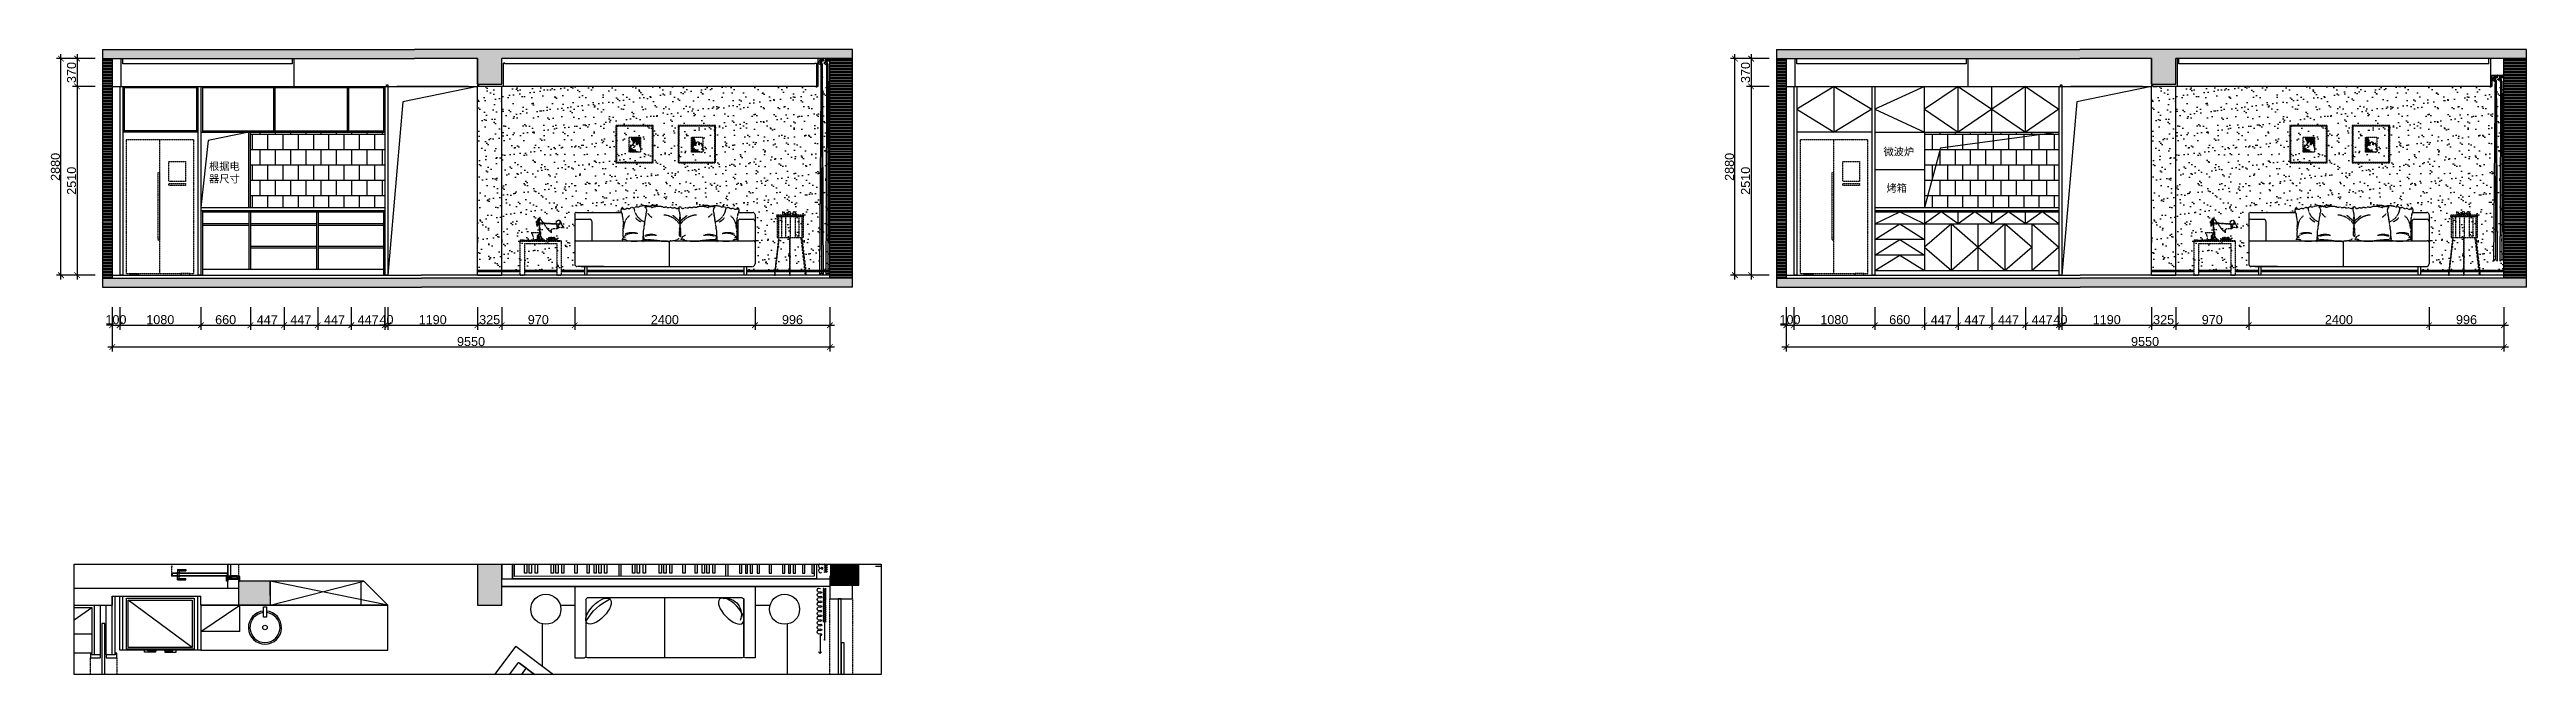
# Model space of a CAD drawing. Header units: millimetres. Extents: x 84840 to 206424, y -288515 to -124389.
# Drawn here: x 112005 to 144963, y -186000 to -177689 of the extents above; entities that cross this region are included whole.
import ezdxf
from ezdxf.lldxf.tags import DXFTag
from ezdxf.xclip import XClip

# ---------------------------------------------------------------- set-up
doc = ezdxf.new("R2010")
doc.units = ezdxf.units.MM
doc.header["$XCLIPFRAME"] = 0
doc.header["$PDMODE"] = 3
for name, pattern in [('DASH', [0.35, 0.25, -0.1]), ('DASHED2', [0.375, 0.25, -0.125]), ('HIDDEN', [0.375, 0.25, -0.125])]:
    doc.linetypes.add(name, pattern=pattern)
for name, color, linetype in [('8', 8, 'Continuous'), ('C-门套', 16, 'Continuous'), ('EL-FURN', 1, 'Continuous'), ('F-地坪3(地台)', 6, 'Continuous'), ('HAT【填充】', 250, 'Continuous'), ('P-原墙线', 7, 'Continuous'), ('P-固定家具1(到顶)', 3, 'Continuous'), ('P-固定家具2(不到顶)', 2, 'Continuous'), ('P-完成面', 1, 'Continuous'), ('P-完成面尺寸', 44, 'Continuous'), ('P-文字', 3, 'Continuous'), ('P-新墙线', 4, 'Continuous'), ('P-洁具', 3, 'Continuous'), ('P-活动家具', 3, 'Continuous'), ('P-窗', 3, 'Continuous'), ('P-门', 1, 'Continuous'), ('P-门套', 1, 'Continuous'), ('中粗线', 1, 'Continuous'), ('细线', 4, 'Continuous')]:
    doc.layers.add(name, color=color, linetype=linetype)
doc.styles.add('Arial', font='arial.ttf')
doc.styles.add('H1', font='SimSun.ttf')
tags = doc.linetypes.add('ACAD_ISO03W100', pattern=[30, 12, -18]).pattern_tags.tags
tags[6:7] = [DXFTag(74, 4), DXFTag(75, 0), DXFTag(340, '0'), DXFTag(46, 1.0), DXFTag(50, 0.0), DXFTag(44, 0.0), DXFTag(45, 0.0)]
tags[4:5] = [DXFTag(74, 4), DXFTag(75, 0), DXFTag(340, '0'), DXFTag(46, 1.0), DXFTag(50, 0.0), DXFTag(44, 0.0), DXFTag(45, 0.0)]
doc.dimstyles.new('1比60', dxfattribs={"dimscale": 60, "dimtxt": 2, "dimasz": 1.25, "dimexe": 1, "dimexo": 1, "dimgap": 0.2, "dimtad": 1, "dimdec": 0, "dimrnd": 0.005, "dimzin": 0, "dimdsep": 46, "dimtxsty": 'Arial', "dimblk": 'ARCHTICK', "dimcen": 0.125, "dimdle": 1, "dimclrd": 44, "dimclre": 44, "dimclrt": 50, "dimadec": 0, "dimazin": 0, "dimtfac": 1, "dimtdec": 0, "dimtix": 1, "dimtmove": 2, "dimatfit": 3, "dimldrblk": 'DOT', "dimfxl": 4, "dimfxlon": 1, "dimtvp": 1, "dimtolj": 1, "dimtzin": 0, "dimarcsym": 0})
pattern_1 = [(0, (0, 0), (0, 20), [])]
pattern_2 = [(0, (22274.7, -2e-10), (0, 20), [])]

msp = doc.modelspace()

# ---------------------------------------------------------------- texts
at = {"layer": '8', "char_height": 100, "attachment_point": 1, "style": 'Arial'}
for s, insert, width in [('{\\fSimHei|b0|i0|c134|p2;根据电器尺寸}', (114126.3, -179190.9), 486.34), ('{\\fSimHei|b0|i0|c134|p2;微波炉}', (136406.8, -178997.5), 499.978), ('{\\fSimHei|b0|i0|c134|p2;烤箱}', (136447.5, -179481.8), 499.978)]:
    msp.add_mtext(s, dxfattribs=dict(at, insert=insert, width=width))

# ---------------------------------------------------------------- blocks, each defined once
blk = doc.blocks.new('0056')
at = {"color": 6, "linetype": 'DASHED2'}
for p, q in [((78132, 23533), (78132, 23208)), ((78132, 23448), (78132, 23223)), ((78152, 23553), (78679, 23553)), ((78157, 23473), (78307, 23473)), ((78332, 23448), (78332, 23223)), ((80032, 23448), (80032, 23223)), ((80038, 23553), (80207, 23553)), ((80057, 23473), (80207, 23473)), ((80232, 23528), (80232, 23448)), ((80232, 23448), (80232, 22953)), ((78132, 23208), (78132, 22953)), ((78147, 23223), (79214, 23223)), ((79234, 23218), (79234, 23203)), ((79234, 23203), (79234, 22923)), ((79294, 23223), (80212, 23223)), ((78466, 22923), (78162, 22923)), ((78208, 22923), (80202, 22923)), ((78249, 22823), (78249, 22923)), ((78274, 22823), (78249, 22823)), ((78274, 22923), (78274, 22823)), ((78341, 22923), (78366, 22923)), ((80107, 22823), (80107, 22923)), ((80107, 22923), (80132, 22923)), ((80132, 22823), (80107, 22823)), ((80132, 22923), (80132, 22823))]:
    blk.add_line(p, q, dxfattribs=at)
for centre, radius, start, end in [((78152, 23533), 20, 90, 180), ((78157, 23448), 25, 90, 180), ((78307, 23448), 25, 0, 90), ((78710, 23577), 40.1, 122.6581, 192.8726), ((78641, 23542), 39.9, 5.5399, 39.9607), ((78732, 23546), 51.9, 180.4016, 211.0527), ((78702, 23552), 39.9, 86.0468, 120.4675), ((78724, 23528), 39.9, 167.2522, 201.673), ((78641, 23489), 51.9, 356.1602, 26.8112), ((78712, 23615), 24.2, 191.7257, 272.7954), ((78731, 23477), 39.9, 167.2522, 201.673), ((78648, 23439), 51.9, 356.1602, 26.8112), ((78734, 23367), 39.9, 157.4892, 191.91), ((78647, 23395), 51.9, 346.3972, 17.0483), ((78738, 23423), 39.9, 161.4872, 195.9079), ((78876, 23375), 174, 126.7893, 184.1778), ((78713, 23643), 51.9, 260.9085, 291.5595), ((78752, 23560), 39.9, 86.0468, 120.4675), ((78763, 23651), 51.9, 260.9085, 291.5595), ((78802, 23569), 39.9, 86.0468, 120.4675), ((78813, 23660), 51.9, 260.9085, 291.5595), ((79010, 23621), 188, 187.2468, 250.471), ((78853, 23577), 39.9, 86.0468, 120.4675), ((78974, 23602), 174, 218.8242, 246.0699), ((78864, 23668), 51.9, 260.9085, 291.5595), ((78946, 23410), 219, 72.4369, 106.7413), ((79148, 23309), 219, 163.5593, 197.8637), ((78890, 23390), 51.9, 338.7411, 9.3921), ((78981, 23401), 39.9, 149.8331, 184.2538), ((78898, 23440), 51.9, 338.7411, 9.3921), ((78989, 23452), 39.9, 149.8331, 184.2538), ((78989, 23492), 128, 67.6864, 107.7219), ((78931, 23579), 40.1, 351.1562, 61.3706), ((78906, 23491), 51.9, 338.7411, 9.3921), ((78997, 23502), 39.9, 149.8331, 184.2538), ((78914, 23541), 51.9, 338.7411, 9.3921), ((79005, 23552), 39.9, 149.8331, 184.2538), ((79082, 23601), 115, 210.656, 243.2367), ((79059, 23507), 128, 76.3068, 116.3424), ((79109, 23403), 219, 77.2874, 111.5919), ((79111, 23598), 40.1, 122.6581, 146.6206), ((79173, 23666), 51.9, 252.4692, 283.1202), ((79147, 23269), 255, 34.9087, 84.5891), ((79190, 23576), 39.9, 63.5612, 97.982), ((79224, 23661), 51.9, 252.4692, 283.1202), ((79241, 23571), 39.9, 63.5612, 97.982), ((79275, 23657), 51.9, 252.4692, 283.1202), ((82318, 27168), 4751, 230.1793, 231.3778), ((79292, 23566), 39.9, 63.5612, 97.982), ((79325, 23652), 51.9, 252.4692, 283.1202), ((79328, 23624), 24.2, 271.2334, 352.303), ((79385, 23586), 40.1, 118.6294, 188.8438), ((79313, 23556), 39.9, 1.5112, 35.9319), ((79332, 23586), 40.1, 49.3456, 61.3706), ((79404, 23554), 51.9, 176.3729, 207.024), ((79404, 23453), 51.9, 157.2175, 187.8686), ((79316, 23430), 39.9, 348.1208, 22.5415), ((79303, 23358), 51.9, 342.3685, 13.0195), ((79394, 23375), 39.9, 153.4605, 187.8813), ((79569, 23437), 214, 183.9946, 191.8182), ((79504, 23504), 148, 169.7147, 182.8879), ((79318, 23485), 39.9, 342.3558, 16.7765), ((79213, 23504), 148, 357.1121, 10.2853), ((79148, 23437), 214, 348.1818, 356.0054), ((79399, 23485), 39.9, 163.2235, 197.6442), ((79323, 23375), 39.9, 352.1187, 26.5395), ((79570, 23269), 255, 95.4109, 145.0913), ((79313, 23453), 51.9, 352.1314, 22.7825), ((79401, 23430), 39.9, 157.4585, 191.8792), ((79414, 23358), 51.9, 166.9805, 197.6315), ((76399, 27168), 4751, 308.6222, 309.8207), ((79389, 23624), 24.2, 187.697, 268.7666), ((79392, 23652), 51.9, 256.8798, 287.5308), ((79425, 23566), 39.9, 82.018, 116.4388), ((79443, 23657), 51.9, 256.8798, 287.5308), ((79476, 23571), 39.9, 82.018, 116.4388), ((79493, 23661), 51.9, 256.8798, 287.5308), ((79527, 23576), 39.9, 82.018, 116.4388), ((79544, 23666), 51.9, 256.8798, 287.5308), ((79608, 23403), 219, 68.4081, 102.7126), ((79658, 23507), 128, 63.6576, 103.6932), ((79606, 23598), 40.1, 33.3794, 57.3419), ((79728, 23492), 128, 72.2781, 112.3136), ((79635, 23601), 115, 296.7633, 329.344), ((79771, 23410), 219, 73.2587, 107.5631), ((79786, 23579), 40.1, 118.6294, 188.8438), ((79712, 23552), 39.9, 355.7462, 30.1669), ((79803, 23541), 51.9, 170.6079, 201.2589), ((79720, 23502), 39.9, 355.7462, 30.1669), ((79811, 23491), 51.9, 170.6079, 201.2589), ((79728, 23452), 39.9, 355.7462, 30.1669), ((79819, 23440), 51.9, 170.6079, 201.2589), ((79707, 23621), 188, 289.529, 352.7532), ((79736, 23401), 39.9, 355.7462, 30.1669), ((79827, 23390), 51.9, 170.6079, 201.2589), ((79569, 23309), 219, 342.1363, 16.4407), ((79743, 23602), 174, 293.9301, 321.1758), ((79853, 23668), 51.9, 248.4405, 279.0915), ((79864, 23577), 39.9, 59.5325, 93.9532), ((79904, 23660), 51.9, 248.4405, 279.0915), ((79915, 23569), 39.9, 59.5325, 93.9532), ((79954, 23651), 51.9, 248.4405, 279.0915), ((79841, 23375), 174, 355.8222, 53.2107), ((79965, 23560), 39.9, 59.5325, 93.9532), ((80004, 23643), 51.9, 248.4405, 279.0915), ((80005, 23615), 24.2, 267.2046, 348.2743), ((80015, 23552), 39.9, 59.5325, 93.9532), ((80069, 23439), 51.9, 153.1888, 183.8398), ((79979, 23423), 39.9, 344.0921, 18.5128), ((80070, 23395), 51.9, 162.9517, 193.6028), ((79983, 23367), 39.9, 348.09, 22.5108), ((79986, 23477), 39.9, 338.327, 12.7478), ((80076, 23489), 51.9, 153.1888, 183.8398), ((80007, 23577), 40.1, 347.1274, 57.3419), ((79985, 23546), 51.9, 328.9473, 359.5984), ((79993, 23528), 39.9, 338.327, 12.7478), ((80057, 23448), 25, 90, 180), ((80076, 23542), 39.9, 140.0393, 174.4601), ((80207, 23528), 25, 0, 90), ((80207, 23448), 25, 0, 90), ((78147, 23208), 15, 90, 180), ((78792, 23189), 117, 122.9576, 158.0967), ((78707, 23176), 61.8, 52.1859, 111.9379), ((78912, 23298), 219, 171.2154, 190.6938), ((78833, 23350), 139, 176.0508, 187.3947), ((78812, 23196), 117, 144.3685, 148.7532), ((78802, 23097), 219, 77.2874, 111.5919), ((78818, 23091), 219, 77.2874, 111.5919), ((78826, 23856), 637, 262.66, 278.9726), ((79052, 23245), 128, 160.9183, 193.9938), ((78969, 23183), 52.3, 81.0167, 143.4538), ((79021, 23076), 219, 77.2874, 111.5919), ((79038, 23069), 219, 77.2874, 111.5919), ((78663, 19119), 4128, 83.5733, 85.6306), ((79189, 23854), 636, 264.2245, 282.1773), ((79214, 23203), 20, 0, 47.7464), ((79254, 23203), 20, 90, 130.0642), ((79364, 23186), 61.8, 103.6436, 131.8428), ((79566, 23294), 219, 167.1867, 182.2883), ((79303, 23210), 87.4, 42.028, 59.3778), ((79151, 23294), 219, 353.3206, 12.8133), ((79447, 23202), 87.4, 105.234, 156.3732), ((79386, 23178), 61.8, 59.9653, 107.9092), ((79353, 23186), 61.8, 48.1572, 49.4352), ((79528, 23854), 636, 257.8227, 275.7755), ((79386, 23178), 61.8, 59.9653, 62.1101), ((80054, 19119), 4128, 94.3694, 96.4267), ((79680, 23069), 219, 68.4081, 102.7126), ((79696, 23076), 219, 68.4081, 102.7126), ((79748, 23183), 52.3, 36.5462, 98.9833), ((79665, 23245), 128, 346.0062, 19.0817), ((79891, 23856), 637, 261.0274, 277.34), ((79899, 23091), 219, 68.4081, 102.7126), ((79915, 23097), 219, 68.4081, 102.7126), ((80010, 23176), 61.8, 68.0621, 127.8141), ((79925, 23189), 117, 21.9033, 57.0424), ((79905, 23196), 117, 31.2468, 35.6315), ((79805, 23298), 219, 349.3062, 8.7846), ((79884, 23350), 139, 352.6053, 3.9492), ((80212, 23203), 20, 0, 90), ((78162, 22953), 30, 180, 270), ((80202, 22953), 30, 270, 0)]:
    blk.add_arc(centre, radius, start, end, dxfattribs=at)
blk = doc.blocks.new('A$C7E87390C')
at = {"color": 6, "linetype": 'DASHED2'}
blk.add_line((450, 20), (450, 1800), dxfattribs=at)
for points in [[(900, 20), (900, 1800), (0, 1800), (0, 20)], [(450, 1360), (423, 1360), (423, 471), (450, 471)], [(567, 1509), (791, 1509), (791, 1245), (567, 1245)], [(567, 1219), (791, 1219), (791, 1190), (567, 1190)], [(53, 20), (171, 20), (171, 0), (53, 0)], [(847, 20), (729, 20), (729, 0), (847, 0)]]:
    blk.add_lwpolyline(points, close=True, dxfattribs=at)
blk = doc.blocks.new('_ArchTick')
at = {"color": 0, "linetype": 'ByBlock', "const_width": 0.15}
blk.add_lwpolyline([(-0.5, -0.5), (0.5, 0.5)], dxfattribs=at)
blk = doc.blocks.new('*D53')
at = {"color": 44, "lineweight": -2}
for p, q in [((112611, -177809), (112311, -177809)), ((112371, -177749), (112371, -178239)), ((112611, -178179), (112311, -178179))]:
    blk.add_line(p, q, dxfattribs=at)
at = {"layer": 'Defpoints', "color": 0}
for p in [(112838, -177809), (112371, -178179), (112838, -178179)]:
    blk.add_point(p, dxfattribs=at)
at = {"color": 44, "lineweight": -2, "xscale": 75, "yscale": 75, "zscale": 75}
for p, rotation in [((112371, -177809), 90), ((112371, -178179), 270)]:
    blk.add_blockref('_ArchTick', p, dxfattribs=dict(at, rotation=rotation))
at = {"color": 50, "insert": (112298, -177994), "char_height": 120, "attachment_point": 5, "rotation": 90, "style": 'Arial'}
blk.add_mtext('\\A1;370', dxfattribs=at)
blk = doc.blocks.new('_Dot')
at = {"color": 0, "linetype": 'ByBlock', "lineweight": -2}
blk.add_line((-0.5, 0), (-1, 0), dxfattribs=at)
at = {"color": 0, "linetype": 'ByBlock', "const_width": 0.5}
blk.add_lwpolyline([(-0.25, 0, 1), (0.25, 0, 1)], format="xyb", close=True, dxfattribs=at)
blk = doc.blocks.new('*D54')
at = {"color": 44, "lineweight": -2}
for p, q in [((112611, -178179), (112311, -178179)), ((112371, -178119), (112371, -180749)), ((112611, -180689), (112311, -180689))]:
    blk.add_line(p, q, dxfattribs=at)
at = {"layer": 'Defpoints', "color": 0}
for p in [(112838, -178179), (112371, -180689), (112838, -180689)]:
    blk.add_point(p, dxfattribs=at)
at = {"color": 44, "lineweight": -2, "xscale": 75, "yscale": 75, "zscale": 75}
for p, rotation in [((112371, -178179), 90), ((112371, -180689), 270)]:
    blk.add_blockref('_ArchTick', p, dxfattribs=dict(at, rotation=rotation))
at = {"color": 50, "insert": (112298, -179434), "char_height": 120, "attachment_point": 5, "rotation": 90, "style": 'Arial'}
blk.add_mtext('\\A1;2510', dxfattribs=at)
blk = doc.blocks.new('*D55')
at = {"color": 44, "lineweight": -2}
for p, q in [((112311, -177809), (112097, -177809)), ((112157, -180749), (112157, -177749)), ((112311, -180689), (112097, -180689))]:
    blk.add_line(p, q, dxfattribs=at)
at = {"layer": 'Defpoints', "color": 0}
for p in [(112157, -177809), (112371, -177809), (112371, -180689)]:
    blk.add_point(p, dxfattribs=at)
at = {"color": 44, "lineweight": -2, "xscale": 75, "yscale": 75, "zscale": 75}
for p, rotation in [((112157, -177809), 90), ((112157, -180689), 270)]:
    blk.add_blockref('_ArchTick', p, dxfattribs=dict(at, rotation=rotation))
at = {"color": 50, "insert": (112083, -179249), "char_height": 120, "attachment_point": 5, "rotation": 90, "style": 'Arial'}
blk.add_mtext('\\A1;2880', dxfattribs=at)
blk = doc.blocks.new('A$C7EE014FC')
at = {"color": 252, "ltscale": 3}
for centre, radius, start, end in [((786, 1646), 680, 118.9769, 154.8441), ((371, 395), 213, 171.8147, 293.5953)]:
    blk.add_arc(centre, radius, start, end, dxfattribs=at)
at = {"color": 252, "ltscale": 3, "extrusion": (0, 0, -1)}
blk.add_ellipse((329, 2083), major_axis=(-159, -153), ratio=0.45088, start_param=-1.570796, end_param=4.712389, dxfattribs=at)
at = {"color": 252, "ltscale": 3}
blk.add_ellipse((329, 318), major_axis=(-159, 153), ratio=0.45088, start_param=-1.570796, end_param=4.712389, dxfattribs=at)
at = {"layer": 'P-活动家具'}
for p, q in [((0, 2400), (950, 2400)), ((0, 0), (0, 2400)), ((950, 2400), (950, 2271)), ((155, 170), (155, 2230)), ((175, 2250), (930, 2250)), ((950, 170), (950, 2230)), ((950, 1200), (155, 1200)), ((0, 0), (950, 0)), ((930, 150), (175, 150)), ((175, 150), (930, 150)), ((950, 0), (950, 129))]:
    blk.add_line(p, q, dxfattribs=at)
for centre, start, end in [((175, 2230), 90, 180.0032), ((930, 2271), 270, 0), ((930, 2230), 0, 90), ((175, 170), 179.9968, 270), ((930, 170), 270, 0), ((930, 129), 0, 90)]:
    blk.add_arc(centre, 20.5, start, end, dxfattribs=at)
blk = doc.blocks.new('A$C0F331B38')
at = {"layer": 'P-活动家具'}
for p, q in [((0, 850), (0, 721)), ((850, 850), (0, 850)), ((0, 170), (0, 680)), ((675, 700), (21, 700)), ((561, 700), (561, 150)), ((695, 170), (695, 680)), ((850, 0), (850, 850)), ((0, 0), (0, 129)), ((850, 0), (0, 0)), ((21, 150), (675, 150)), ((675, 150), (21, 150))]:
    blk.add_line(p, q, dxfattribs=at)
for centre, start, end in [((21, 721), 180, 270), ((21, 680), 90, 180), ((675, 680), 359.9968, 90), ((21, 170), 180, 270), ((21, 129), 90, 180), ((675, 170), 270, 0.0032)]:
    blk.add_arc(centre, 20.5, start, end, dxfattribs=at)
blk = doc.blocks.new('A$C22EE4B40')
at = {"layer": 'P-新墙线', "color": 252}
for points in [[(632, 235), (0, 235), (0, 3491), (1302, 3491)], [(1976, 3491), (2540, 3491)], [(2788, 3254), (2788, 3063)], [(2788, 663), (2788, 463)], [(809, 235), (632, 235)], [(2538, 235), (1659, 235)]]:
    blk.add_lwpolyline(points, dxfattribs=at)
at = {"layer": 'P-活动家具'}
for points in [[(1682, 1350), (732, 1350), (732, 2450), (1682, 2450)], [(1659, 630), (1659, -11), (809, -11), (809, 630)]]:
    blk.add_lwpolyline(points, close=True, dxfattribs=at)
for centre in [(2735, 3447), (2735, 270)]:
    blk.add_circle(centre, 200, dxfattribs=at)
at = {"rotation": 53.1708397505404}
blk.add_blockref('A$C0F331B38', (1734, 3168), dxfattribs=at)
at = {"layer": 'P-活动家具', "extrusion": (0, 0, -1), "zscale": -1}
blk.add_blockref('A$C7EE014FC', (-3040, 663), dxfattribs=at)
blk = doc.blocks.new('A$C3A1E34E2')
at = {"color": 0, "linetype": 'ByBlock'}
for p, q in [((657, 37, 0), (1001, 37, 0)), ((899, 122), (1232, 122))]:
    blk.add_line(p, q, dxfattribs=at)
for centre, start, end in [((1017, 69, 0), 206.8177, 243.0269), ((1017, 5, 0), 116.9731, 153.1823)]:
    blk.add_arc(centre, 36.1, start, end, dxfattribs=at)
for centre, major_axis, start_param, end_param in [((48, 140), (-27.4, 27.4), -0.785341, 1.400999), ((48, 140), (-27.4, 27.4), 3.311504, 5.497844), ((93, 108), (-11, 11), 0.169911, 4.542591), ((137, 140), (27.4, 27.4), 0.785455, 2.971795), ((137, 140), (27.4, 27.4), 4.8823, 7.06864), ((181, 108), (11, 11), 1.740708, 6.113388), ((226, 140), (-27.4, 27.4), -0.785341, 1.400999), ((226, 140), (27.4, 27.4), 4.8823, 7.06864), ((270, 108), (-11, 11), 0.169911, 4.542591), ((314, 140), (27.4, 27.4), 0.785341, 2.971681), ((314, 140), (27.4, 27.4), 4.882187, 7.068527), ((359, 108), (11, 11), 1.740594, 6.113274), ((403, 140), (27.4, 27.4), 0.785341, 2.971681), ((403, 140), (27.4, 27.4), 4.882187, 7.068527), ((447, 108), (-11, 11), 0.169798, 2.356194), ((447, 108), (11, 11), 3.927048, 6.113388), ((492, 140), (-27.4, 27.4), -0.785341, 1.400999), ((492, 140), (-27.4, 27.4), 3.311504, 5.497844), ((536, 108), (-11, 11), 0.169911, 4.542591), ((580, 140), (27.4, 27.4), 0.785455, 2.971795), ((580, 140), (27.4, 27.4), 4.8823, 7.06864), ((625, 108), (11, 11), 1.740708, 6.113388), ((669, 140), (-27.4, 27.4), -0.785341, 1.400999), ((669, 140), (27.4, 27.4), 4.8823, 7.06864), ((713, 108), (-11, 11), 0.169911, 4.542591), ((758, 140), (27.4, 27.4), 0.785341, 2.971681), ((758, 140), (27.4, 27.4), 4.882187, 7.068527), ((802, 108), (11, 11), 1.740594, 6.113274), ((846, 140), (27.4, 27.4), 0.785341, 2.971681), ((846, 140), (27.4, 27.4), 4.882187, 7.068527), ((891, 108), (-11, 11), 0.169798, 2.356194), ((1280, 181), (46.9, 46.9), 2.824252, 3.456222), ((1280, 63), (-46.9, 46.9), -0.314629, 0.31734)]:
    blk.add_ellipse(centre, major_axis=major_axis, ratio=1, start_param=start_param, end_param=end_param, dxfattribs=at)
at = {"color": 0, "extrusion": (0, 0, -1)}
for centre, start_param, end_param in [((15, 37, 0), 1.716714, 4.546394), ((34, 37, 0), -1.424879, 1.716714), ((53, 37, 0), 1.716714, 4.858306), ((72, 37, 0), -1.424879, 1.716714), ((91, 37, 0), 1.716714, 4.858306), ((111, 37, 0), -1.424879, 1.716714), ((130, 37, 0), 1.716714, 4.858306), ((149, 37, 0), -1.424879, 1.716714), ((168, 37, 0), 1.716714, 4.858306), ((187, 37, 0), -1.424879, 1.716714), ((206, 37, 0), 1.716714, 4.858306), ((226, 37, 0), -1.424879, 1.716714), ((245, 37, 0), 1.716714, 4.858306), ((264, 37, 0), -1.424879, 1.716714), ((283, 37, 0), 1.716714, 4.858306), ((302, 37, 0), -1.424879, 1.716714), ((322, 37, 0), 1.716714, 4.858306), ((341, 37, 0), -1.424879, 1.716714), ((360, 37, 0), 1.716714, 4.858306), ((379, 37, 0), -1.424879, 1.716714), ((398, 37, 0), 1.716714, 4.858306), ((418, 37, 0), -1.424879, 1.716714), ((437, 37, 0), 1.716714, 4.858306), ((456, 37, 0), -1.424879, 1.716714), ((475, 37, 0), 1.716714, 4.858306), ((494, 37, 0), -1.424879, 1.716714), ((514, 37, 0), 1.716714, 4.858306), ((533, 37, 0), -1.424879, 1.716714), ((552, 37, 0), 1.716714, 4.858306), ((571, 37, 0), -1.424879, 1.716714), ((590, 37, 0), 1.716714, 4.858306), ((610, 37, 0), -1.424879, 1.716714), ((629, 37, 0), 1.716714, 4.858306), ((648, 37, 0), -1.424879, 1.716714)]:
    blk.add_ellipse(centre, major_axis=(-16.5, 28.6), ratio=0.254545, start_param=start_param, end_param=end_param, dxfattribs=at)
at = {"color": 0, "linetype": 'ByBlock', "extrusion": (0, 0, -1)}
blk.add_ellipse((891, 108), major_axis=(13.9, 8.4), ratio=0.942431, start_param=-0.491972, end_param=2.091434, dxfattribs=at)
blk = doc.blocks.new('A$C224B1EEF')
at = {"color": 252}
for p, q in [((60, 427), (134, 679)), ((69, 426), (141, 671)), ((373, 679), (134, 679)), ((366, 671), (141, 671)), ((439, 426), (366, 671)), ((448, 427), (373, 679)), ((60, 160), (60, 427)), ((69, 160), (69, 426)), ((439, 160), (439, 426)), ((448, 160), (448, 427))]:
    blk.add_line(p, q, dxfattribs=at)
at = {"layer": '8'}
for p, q in [((0, 160), (507, 160)), ((0, 160), (0, 1)), ((0, 160), (0, 1)), ((507, 1), (0, 1)), ((507, 160), (507, 1)), ((507, 160), (507, 1))]:
    blk.add_line(p, q, dxfattribs=at)
at = {"layer": 'P-固定家具2(不到顶)', "color": 3}
for p, q in [((51, 429), (132, 701)), ((376, 701), (132, 701)), ((456, 429), (376, 701)), ((51, 160), (51, 429)), ((456, 160), (456, 429))]:
    blk.add_line(p, q, dxfattribs=at)
blk = doc.blocks.new('做成ACAD TuKuai0334')
at = {"ltscale": 0.1}
blk.add_lwpolyline([(-562, 303), (-427, 237), (-449, 192), (-584, 258)], close=True, dxfattribs=at)
blk.add_lwpolyline([(-433, 223), (4, 9, -1), (-4, -9), (-442, 205)], format="xyb", close=True, dxfattribs=at)
blk.add_arc((0, 0), 50, 165.4474, 142.3735, dxfattribs=at)
blk = doc.blocks.new('A$C46D34C97')
at = {"layer": 'P-活动家具'}
blk.add_circle((550, 550), 550, dxfattribs=at)
at = {"layer": 'P-活动家具', "color": 252}
blk.add_circle((550, 550), 530, dxfattribs=at)
at = {"layer": 'P-活动家具', "extrusion": (-3.63023e-16, 2.76781e-16, -1)}
for centre, major_axis, start_param, end_param in [((1665, 216), (-994, 840), 0.021596, 0.360844), ((1071, 1280), (-58.9, 58.9), 5.207152, 6.572082), ((1037, 1361), (-6.73, 6.73), 4.573679, 6.061226), ((1049, 1346), (-20.3, 20.3), 6.272135, 7.768104), ((2281, 2279), (-1190, 1002), 4.649527, 4.945795), ((-273, -277), (-1617, 1374), 1.550382, 1.752631), ((715, 983), (-46.3, 46.3), 5.075891, 6.45545), ((714, 1049), (-27, 27), 5.179428, 6.355186), ((690, 1035), (-8.59, 8.59), 4.369902, 5.615979), ((3014, -1926), (-2658, 2658), 0.117026, 0.206621), ((488, 1699), (-474, 474), 3.077462, 3.14993), ((488, 1699), (-474, 474), 3.077462, 3.14993), ((870, 869), (-287, 287), 1.088485, 2.044585), ((218, 1661), (-998, 835), 2.951906, 3.29117), ((2639, -412), (1394, 1394), 4.676754, 4.720313), ((2639, -412), (1394, 1394), 4.676754, 4.720313), ((1284, 1072), (-59.3, 59.3), 2.900344, 4.264281), ((1364, 1035), (-7.36, 7.36), 3.430198, 4.849571), ((1349, 1047), (-20.3, 20.3), 1.65498, 3.150948), ((-891, -909), (-1854, 1560), 1.56328, 1.742544), ((990, 711), (-46.5, 46.5), 2.96034, 4.340179), ((-1386, 2500), (-2136, 2136), 2.901951, 3.001897), ((1045, 697), (-16.7, 16.7), 3.964784, 4.786085), ((1052, 711), (-27.2, 27.2), 3.070293, 4.127567)]:
    blk.add_ellipse(centre, major_axis=major_axis, ratio=1, start_param=start_param, end_param=end_param, dxfattribs=at)
at = {"layer": 'P-活动家具', "rotation": 12.44499721410939}
blk.add_blockref('做成ACAD TuKuai0334', (1315, 475), dxfattribs=at)
blk = doc.blocks.new('A$C4DF24944')
at = {"layer": 'P-活动家具'}
for p, q in [((900, 510), (0, 510)), ((0, 510), (0, 60)), ((830, 450), (70, 450)), ((70, 450), (70, 0)), ((350, 510), (350, 310)), ((550, 310), (550, 510)), ((830, 0), (830, 450)), ((900, 60), (900, 510)), ((350, 310), (0, 60)), ((0, 60), (900, 60)), ((70, 0), (830, 0)), ((350, 310), (550, 310)), ((350, 0), (550, 0)), ((550, 310), (900, 60))]:
    blk.add_line(p, q, dxfattribs=at)
at = {"layer": 'P-活动家具', "color": 252}
for p, q in [((258, 293), (258, 333)), ((262, 293), (262, 333)), ((638, 293), (638, 333)), ((642, 293), (642, 333)), ((195, 244), (157, 257)), ((196, 247), (158, 260)), ((219, 171), (195, 138)), ((222, 169), (198, 136)), ((298, 169), (322, 136)), ((301, 171), (325, 138)), ((324, 247), (362, 260)), ((325, 244), (363, 257)), ((380, 51), (377, 51)), ((380, 48), (377, 48)), ((407, 67), (407, 33)), ((408, 80), (408, 83)), ((410, 20), (410, 17)), ((411, 80), (411, 83)), ((413, 67), (413, 33)), ((431, 71), (433, 73)), ((485, 51), (482, 51)), ((485, 48), (482, 48)), ((512, 67), (512, 33)), ((513, 80), (513, 83)), ((515, 20), (515, 17)), ((516, 80), (516, 83)), ((518, 67), (518, 33)), ((536, 71), (538, 73)), ((575, 244), (537, 257)), ((576, 247), (538, 260)), ((599, 171), (575, 138)), ((602, 169), (578, 136)), ((678, 169), (702, 136)), ((681, 171), (705, 138)), ((704, 247), (742, 260)), ((705, 244), (743, 257))]:
    blk.add_line(p, q, dxfattribs=at)
for centre, radius in [((260, 225), 66), ((260, 225), 38.5), ((260, 225), 16.5), ((410, 50), 20), ((515, 50), 20), ((640, 225), 66), ((640, 225), 38.5), ((640, 225), 16.5)]:
    blk.add_circle(centre, radius, dxfattribs=at)
for centre, radius, start, end in [((260, 333), 1.65, 359.9993, 179.9993), ((640, 333), 1.65, 359.9993, 179.9993), ((157, 258), 1.65, 71.9993, 251.9993), ((260, 225), 99, 162.9543, 233.0444), ((260, 225), 99, 90.9543, 161.0444), ((196, 246), 1.65, 251.9993, 71.9993), ((196, 137), 1.65, 143.9993, 323.9993), ((260, 225), 99, 234.9543, 305.0444), ((220, 170), 1.65, 323.9993, 143.9993), ((232, 225), 5.5, 359.9993, 179.9993), ((260, 225), 33, 179.9993, 213.5252), ((237, 210), 5.5, 213.5252, 33.5252), ((260, 225), 22, 179.9993, 213.5252), ((258, 252), 5.5, 93.5252, 273.5252), ((260, 293), 1.65, 179.9993, 359.9993), ((260, 225), 33, 59.9993, 93.5252), ((260, 225), 22, 59.9993, 93.5252), ((260, 225), 99, 18.9543, 89.0444), ((274, 201), 5.5, 119.9993, 299.9993), ((274, 249), 5.5, 239.9993, 59.9993), ((260, 225), 22, 299.9993, 333.5252), ((260, 225), 33, 299.9993, 333.5252), ((285, 213), 5.5, 333.5252, 153.5252), ((300, 170), 1.65, 35.9993, 215.9993), ((260, 225), 99, 306.9543, 17.0444), ((324, 137), 1.65, 215.9993, 35.9993), ((324, 246), 1.65, 107.9993, 287.9993), ((363, 318), 1.65, 287.9993, 107.9993), ((410, 50), 33, 92.6046, 177.3941), ((410, 50), 33, 182.6046, 269.9993), ((410, 50), 30, 92.8653, 177.1333), ((410, 50), 30, 182.8653, 269.9993), ((410, 50), 18, 99.5934, 260.4053), ((410, 67), 3.01, 355.1237, 184.8749), ((410, 33), 3.01, 175.1237, 4.8749), ((410, 50), 33, 44.9993, 87.3941), ((410, 50), 30, 44.9993, 87.1333), ((410, 50), 18, 279.5934, 80.4053), ((515, 50), 33, 92.6046, 177.3941), ((515, 50), 33, 182.6046, 269.9993), ((515, 50), 30, 92.8653, 177.1333), ((515, 50), 30, 182.8653, 269.9993), ((515, 50), 18, 99.5934, 260.4053), ((515, 67), 3.01, 355.1237, 184.8749), ((515, 33), 3.01, 175.1237, 4.8749), ((515, 50), 33, 44.9993, 87.3941), ((515, 50), 30, 44.9993, 87.1333), ((515, 50), 18, 279.5934, 80.4053), ((537, 318), 1.65, 71.9993, 251.9993), ((640, 225), 99, 162.9556, 233.0457), ((640, 225), 99, 90.9543, 161.0444), ((576, 246), 1.65, 251.9993, 71.9993), ((576, 137), 1.65, 143.9993, 323.9993), ((640, 225), 99, 234.9543, 305.0444), ((600, 170), 1.65, 323.9993, 143.9993), ((612, 225), 5.5, 359.9993, 179.9993), ((640, 225), 33, 179.9993, 213.5252), ((617, 210), 5.5, 213.5252, 33.5252), ((640, 225), 22, 179.9993, 213.5252), ((638, 252), 5.5, 93.5252, 273.5252), ((640, 293), 1.65, 179.9993, 359.9993), ((640, 225), 33, 59.9993, 93.5252), ((640, 225), 22, 59.9993, 93.5252), ((640, 225), 99, 18.9543, 89.0444), ((654, 201), 5.5, 119.9993, 299.9993), ((654, 249), 5.5, 239.9993, 59.9993), ((640, 225), 22, 299.9993, 333.5252), ((640, 225), 33, 299.9993, 333.5252), ((665, 213), 5.5, 333.5252, 153.5252), ((680, 170), 1.65, 35.9993, 215.9993), ((640, 225), 99, 306.9543, 17.0444), ((704, 137), 1.65, 215.9993, 35.9993), ((704, 246), 1.65, 107.9993, 287.9993), ((743, 258), 1.65, 287.9993, 107.9993)]:
    blk.add_arc(centre, radius, start, end, dxfattribs=at)
blk = doc.blocks.new('A$C5B623725')
at = {"layer": 'P-固定家具2(不到顶)', "color": 3}
blk.add_lwpolyline([(5, 450), (745, 450, -0.414214), (750, 445), (750, 5, -0.414214), (745, 0), (5, 0, -0.414214), (0, 5), (0, 445, -0.414214)], format="xyb", close=True, dxfattribs=at)
at = {"layer": 'P-活动家具', "color": 252}
for p, q in [((28, 367), (350, 186)), ((352, 401), (190, 253)), ((368, 384), (207, 237)), ((722, 367), (400, 186)), ((350, 165), (28, 28)), ((190, 253), (207, 237)), ((400, 165), (722, 28))]:
    blk.add_line(p, q, dxfattribs=at)
blk.add_lwpolyline([(35, 370), (715, 370, -0.414214), (725, 360), (725, 35, -0.414214), (715, 25), (35, 25, -0.414214), (25, 35), (25, 360, -0.414214)], format="xyb", close=True, dxfattribs=at)
for centre, radius in [((375, 407), 24.2), ((375, 175), 26.9)]:
    blk.add_circle(centre, radius, dxfattribs=at)
blk = doc.blocks.new('A$C404574AA')
at = {"layer": 'P-门', "color": 252, "linetype": 'ACAD_ISO03W100', "ltscale": 0.001}
for p, q in [((50, 753, 233), (50, 3, 233)), ((50, 753, 233), (90, 753, 233)), ((90, 753, 233), (90, 3, 233)), ((90, 3, 233), (90, 743, 233)), ((0, 83, 233), (0, 192, 233)), ((0, 192, 233), (19, 192, 233)), ((19, 102, 233), (0, 83, 233)), ((0, 83, 233), (45, 83, 233)), ((19, 102, 233), (19, 192, 233)), ((19, 102, 233), (45, 102, 233)), ((45, 112, 233), (45, 72, 233)), ((45, 112, 233), (50, 112, 233)), ((45, 72, 233), (50, 72, 233)), ((90, 102, 233), (50, 102, 233)), ((90, 83, 233), (50, 83, 233)), ((50, 3, 233), (90, 3, 233)), ((95, 112, 233), (90, 112, 233)), ((95, 72, 233), (90, 72, 233)), ((95, 112, 233), (95, 72, 233)), ((121, 102, 233), (95, 102, 233)), ((140, 83, 233), (95, 83, 233)), ((140, 192, 233), (121, 192, 233)), ((121, 102, 233), (121, 192, 233)), ((121, 102, 233), (140, 83, 233)), ((140, 83, 233), (140, 192, 233))]:
    blk.add_line(p, q, dxfattribs=at)
at = {"layer": 'P-门'}
for p, q in [((90, 753, 233), (840, 753, 233)), ((90, 713, 233), (90, 753, 233)), ((90, 713, 233), (840, 713, 233)), ((651, 803, 233), (651, 784, 233)), ((760, 803, 233), (651, 803, 233)), ((741, 784, 233), (651, 784, 233)), ((741, 682, 233), (651, 682, 233)), ((651, 663, 233), (651, 682, 233)), ((760, 663, 233), (651, 663, 233)), ((731, 758, 233), (731, 753, 233)), ((731, 758, 233), (771, 758, 233)), ((731, 708, 233), (731, 713, 233)), ((731, 708, 233), (771, 708, 233)), ((741, 784, 233), (760, 803, 233)), ((741, 784, 233), (741, 758, 233)), ((741, 753, 233), (741, 713, 233)), ((741, 682, 233), (741, 708, 233)), ((741, 682, 233), (760, 663, 233)), ((760, 803, 233), (760, 758, 233)), ((760, 753, 233), (760, 713, 233)), ((760, 663, 233), (760, 708, 233)), ((771, 758, 233), (771, 753, 233)), ((771, 708, 233), (771, 713, 233)), ((840, 713, 233), (840, 753, 233))]:
    blk.add_line(p, q, dxfattribs=at)
at = {"layer": 'P-门', "color": 252}
for p, q in [((100, 713, 233), (100, 753, 233)), ((100, 747, 233), (741, 747, 233)), ((100, 719, 233), (741, 719, 233)), ((760, 747, 233), (832, 747, 233)), ((760, 719, 233), (832, 719, 233)), ((832, 713, 233), (832, 753, 233))]:
    blk.add_line(p, q, dxfattribs=at)
at = {"layer": 'P-门', "color": 252, "linetype": 'DASHED2'}
blk.add_arc((155, 686, 233), 686, 264.5854, 2.2759, dxfattribs=at)
blk = doc.blocks.new('A$C0BB32EA6')
at = {"color": 250}
blk.add_arc((224, 2013), 1591, 262.6127, 277.3873, dxfattribs=at)
at = {"layer": 'P-活动家具'}
for p, q in [((0, 480), (0, 118)), ((430, 500), (20, 500)), ((450, 118), (450, 480)), ((0, 118), (0, 20)), ((20, 0), (430, 0)), ((450, 20), (450, 118))]:
    blk.add_line(p, q, dxfattribs=at)
at = {"layer": 'P-活动家具', "color": 250}
for p, q in [((10, 422), (10, 20)), ((440, 20), (440, 422)), ((20, 10), (430, 10))]:
    blk.add_line(p, q, dxfattribs=at)
at = {"layer": 'P-活动家具'}
for centre, radius, start, end in [((20, 480), 20, 90, 180), ((225, 1334), 937, 256.11, 283.89), ((430, 480), 20, 0, 90), ((20, 20), 20, 180, 270), ((430, 20), 20, 270, 0)]:
    blk.add_arc(centre, radius, start, end, dxfattribs=at)
at = {"layer": 'P-活动家具', "color": 250}
for centre, start, end in [((20, 20), 180, 270), ((430, 20), 270, 0)]:
    blk.add_arc(centre, 10, start, end, dxfattribs=at)
blk = doc.blocks.new('A$C323B2213')
at = {"layer": 'P-活动家具'}
blk.add_lwpolyline([(0, 1150), (0, 350), (1600, 350), (1600, 1150)], close=True, dxfattribs=at)
blk.add_blockref('A$C0BB32EA6', (256, 1000), dxfattribs=at)
at = {"layer": 'P-活动家具', "xscale": -1}
blk.add_blockref('A$C0BB32EA6', (1312, 1000), dxfattribs=at)
at = {"layer": 'P-活动家具', "xscale": -1, "rotation": 180}
blk.add_blockref('A$C0BB32EA6', (256, 500), dxfattribs=at)
at = {"layer": 'P-活动家具', "rotation": 180}
blk.add_blockref('A$C0BB32EA6', (1312, 500), dxfattribs=at)
blk = doc.blocks.new('A$C674F3EA9')
at = {"color": 252, "linetype": 'ACAD_ISO03W100'}
for points in [[(0, 373), (0, 444), (31, 444)], [(31, 373), (31, 444)], [(469, 373), (469, 444)], [(500, 373), (500, 444), (469, 444)]]:
    blk.add_lwpolyline(points, dxfattribs=at)
for points in [[(0, 64), (0, 373)], [(31, 83), (31, 373)], [(469, 83), (469, 373)], [(500, 64), (500, 373)]]:
    blk.add_lwpolyline(points)
blk.add_lwpolyline([(484, 444), (484, 517, 0.414214), (453, 548), (47, 548, 0.414214), (16, 517), (16, 444)], format="xyb", dxfattribs=at)
for centre, radius, start, end in [((250, 522, 0), 522, 241.3642, 298.6358), ((250, 589, 0), 490, 243.5091, 296.4909), ((250, 522, 0), 490, 243.5091, 296.4909)]:
    blk.add_arc(centre, radius, start, end)
blk = doc.blocks.new('asdasdw')
at = {"color": 252, "linetype": 'ByBlock'}
for major_axis, start_param, end_param in [((-66, 135), 5.497787, 8.63938), ((-62, 126), 5.497787, 8.63938), ((-20.6, 42.1), 5.497787, 8.63938), ((-62, 126), 2.356194, 5.497787), ((-20.6, 42.1), 2.356194, 5.497787)]:
    blk.add_ellipse((4741, 6513, 0), major_axis=major_axis, ratio=1, start_param=start_param, end_param=end_param, dxfattribs=at)
at = {"color": 252}
blk.add_ellipse((4741, 6513, 0), major_axis=(-28.8, 59), ratio=1, start_param=5.497787, end_param=8.63938, dxfattribs=at)
at = {"color": 252, "linetype": 'ByBlock', "extrusion": (0, 0, -1)}
blk.add_ellipse((4741, 6513, 0), major_axis=(135, 66), ratio=1, start_param=5.497787, end_param=8.63938, dxfattribs=at)
at = {"color": 252, "extrusion": (0, 0, -1)}
blk.add_ellipse((4741, 6513, 0), major_axis=(59, 28.8), ratio=1, start_param=5.497787, end_param=8.63938, dxfattribs=at)
at = {"color": 252}
for points in [[(4589, 6558, 0), (4603, 6554, 0), (4624, 6552, 0), (4641, 6553, 0), (4657, 6553, 0), (4676, 6549, 0), (4693, 6538, 0), (4721, 6519, 0), (4734, 6513, 0), (4743, 6511, 0)], [(4857, 6623, 0), (4846, 6613, 0), (4834, 6595, 0), (4827, 6580, 0), (4819, 6566, 0), (4806, 6551, 0), (4787, 6542, 0), (4757, 6527, 0), (4746, 6519, 0), (4739, 6513, 0)], [(4779, 6358, 0), (4776, 6372, 0), (4767, 6391, 0), (4757, 6405, 0), (4749, 6419, 0), (4743, 6438, 0), (4744, 6458, 0), (4746, 6492, 0), (4745, 6506, 0), (4743, 6515, 0)]]:
    blk.add_spline(points, degree=3, dxfattribs=at)
blk = doc.blocks.new('A$C6DFF2702')
for p, q in [((0, 40), (1000, 40)), ((63, 40), (105, 0)), ((937, 40), (895, 0))]:
    blk.add_line(p, q)
for points in [[(0, 40), (0, 80), (1000, 80), (1000, 40)], [(895, 0), (105, 0)]]:
    blk.add_lwpolyline(points)
blk = doc.blocks.new('A$C435F4F1D')
at = {"layer": 'P-活动家具', "xscale": -1}
blk.add_blockref('A$C6DFF2702', (1000, 0), dxfattribs=at)
at = {"layer": 'P-文字', "style": 'H1', "width": 0.8}
blk.add_text('TV', height=120, dxfattribs=at).set_placement((437, 133))
blk = doc.blocks.new('A$C3AD5280B')
at = {"layer": 'P-活动家具', "color": 8}
for p, q in [((900, 680), (0, 680)), ((0, 680), (0, 0)), ((239, 718), (239, 680)), ((387, 718), (239, 718)), ((239, 680), (387, 680)), ((283, 699), (283, 680)), ((394, 699), (283, 699)), ((387, 680), (387, 718)), ((394, 680), (394, 699)), ((506, 699), (617, 699)), ((506, 680), (506, 699)), ((513, 718), (661, 718)), ((513, 680), (513, 718)), ((661, 680), (513, 680)), ((617, 699), (617, 680)), ((661, 718), (661, 680)), ((900, 0), (900, 680)), ((875, 655), (25, 655)), ((875, 655), (25, 25)), ((25, 655), (25, 25)), ((875, 25), (875, 655)), ((25, 25), (875, 25)), ((0, 0), (900, 0))]:
    blk.add_line(p, q, dxfattribs=at)
blk = doc.blocks.new('A$C54785E95')
at = {"layer": 'P-新墙线', "color": 252}
blk.add_circle((220, 220), 30.3, dxfattribs=at)
at = {"layer": 'P-活动家具', "color": 252}
blk.add_lwpolyline([(202, 497), (238, 497), (238, 360), (202, 360)], close=True, dxfattribs=at)
for radius, start, end in [(220, 94.7371, 85.2629), (200, 95.2121, 84.7879)]:
    blk.add_arc((220, 220), radius, start, end, dxfattribs=at)
blk = doc.blocks.new('A$C2BA7324C')
at = {"layer": 'P-活动家具', "color": 8, "linetype": 'DASHED2'}
for p, q in [((0, 586), (552, 586)), ((0, 455), (552, 455)), ((5, 581), (547, 581)), ((5, 460), (5, 581)), ((5, 460), (547, 460)), ((547, 581), (547, 460)), ((552, 0), (552, 586))]:
    blk.add_line(p, q, dxfattribs=at)
blk.add_lwpolyline([(0, 586), (0, 0), (552, 0), (552, 586)], close=True, dxfattribs=at)
blk = doc.blocks.new('0000000000000000000222')
at = {"layer": 'F-地坪3(地台)'}
h = blk.add_hatch(dxfattribs=at)
h.set_pattern_fill('ANGLE', color=252, scale=20, style=0)
h.set_pattern_definition([(0, (32056.83, 88023.35), (0, 139.7), [101.6, -38.1]), (90, (32056.83, 88023.35), (-139.7, 9e-15), [101.6, -38.1])])
h.paths.add_polyline_path([(241413, 47799), (241413, 47169), (241673, 47169, 0.414214), (242033, 47529), (242033, 47799)])
h = blk.add_hatch(dxfattribs=at)
h.set_pattern_fill('ANGLE', color=252, scale=20, style=0)
h.set_pattern_definition([(0, (32081.83, 42110.52), (0, 139.7), [101.6, -38.1]), (90, (32081.83, 42110.52), (-139.7, 9e-15), [101.6, -38.1])])
h.paths.add_polyline_path([(240973, 46809), (240453, 46809), (240453, 46648, -0.295382), (240465, 46611), (240453, 46565), (240453, 45589), (240973, 45589)])
at = {"layer": 'P-原墙线'}
h = blk.add_hatch(color=8, dxfattribs=at)
h.paths.add_polyline_path([(246713, 48264), (246713, 47914), (247188, 47914), (247188, 48264)])
h.paths.add_polyline_path([(241243, 48264), (240963, 48264), (240963, 47869), (241243, 47869), (241243, 47969)])
h = blk.add_hatch(color=8, dxfattribs=at)
h.paths.add_polyline_path([(239263, 43994), (239263, 44124), (239263, 44314), (238843, 44314), (238843, 44214), (238843, 43994)])
h.paths.add_polyline_path([(242023, 43994), (242348, 43994), (242348, 44614), (242023, 44614)])
for points in [[(247098, 44259), (247098, 44709), (246713, 44709), (246713, 44614), (246713, 44384), (246713, 44259)], [(235178, 43894), (235388, 43894), (235388, 43994), (235388, 44214), (235178, 44214), (234938, 44214), (234938, 43894)], [(235538, 41029), (235538, 41239), (234938, 41239), (234938, 41029)], [(236763, 38959), (236473, 38959), (236473, 38529), (236958, 38529), (236958, 38959)]]:
    blk.add_hatch(color=8, dxfattribs=at).paths.add_polyline_path(points)
h = blk.add_hatch(color=8, dxfattribs=at)
h.paths.add_polyline_path([(247193, 40794), (246713, 40794), (246713, 40494), (247193, 40494)])
h.paths.add_polyline_path([(248738, 40794), (248358, 40794), (248358, 40494), (248488, 40494), (248738, 40494)])
h = blk.add_hatch(color=256, dxfattribs=at)
h.paths.add_polyline_path([(244633, 37544), (244353, 37544), (244353, 37159, 0.414214), (244363, 37149), (244633, 37149)])
h.paths.add_polyline_path([(242493, 38794), (242343, 38794), (242118, 38794), (242118, 38364, 0.414214), (242128, 38354), (242493, 38354), (242493, 38594)])
at = {"layer": 'C-门套', "linetype": 'HIDDEN'}
blk.add_line((237003, 41889), (237003, 41929), dxfattribs=at)
for points in [[(243253, 47189), (243253, 46462), (242488, 45804), (242396, 45949), (243073, 46531), (243073, 47189), (243253, 47189)], [(237003, 41929), (236873, 41929), (236873, 43294), (237003, 43294)], [(237003, 41929), (236873, 41929), (236873, 43294), (237003, 43294)], [(237083, 43294), (237223, 43294), (237223, 41929), (237083, 41929)], [(237083, 43294), (237223, 43294), (237223, 41929), (237083, 41929)]]:
    blk.add_lwpolyline(points, dxfattribs=at)
for points in [[(246713, 45314), (247013, 45314), (247013, 47354), (246713, 47354)], [(239432, 45269), (240182, 45269), (240182, 45429), (239432, 45429)], [(246713, 44079), (247013, 44079), (247013, 42059), (246713, 42059)], [(236473, 39159), (236763, 39159), (236763, 40619), (236473, 40619)], [(240968, 39994), (242018, 39994), (242018, 39714), (240968, 39714)]]:
    blk.add_lwpolyline(points, close=True, dxfattribs=at)
at = {"layer": 'C-门套', "linetype": 'HIDDEN', "elevation": 117}
for points in [[(242348, 45709), (242348, 44959), (242488, 44959), (242488, 45709)], [(238843, 45129), (238843, 44379), (238703, 44379), (238703, 45129)], [(242388, 40724), (243128, 40724), (243128, 40254), (242388, 40254)], [(245733, 40724), (246473, 40724), (246473, 40254), (245733, 40254)]]:
    blk.add_lwpolyline(points, close=True, dxfattribs=at)
at = {"layer": 'F-地坪3(地台)'}
for p, q in [((242173, 47529), (242173, 47939)), ((242233, 47529), (242233, 47939)), ((243133, 46524), (243133, 47189)), ((243193, 47189), (243193, 46496)), ((240253, 45449), (240253, 46949)), ((240313, 45449), (240313, 46949)), ((241273, 47029), (241673, 47029)), ((241673, 46969), (241273, 46969)), ((242428, 45918), (243133, 46524)), ((242461, 45866), (243193, 46496))]:
    blk.add_line(p, q, dxfattribs=at)
at = {"layer": 'F-地坪3(地台)', "color": 252}
for points in [[(242053, 47529), (242053, 47819), (241393, 47819), (241393, 47149), (241673, 47149)], [(242033, 47529), (242033, 47799), (241413, 47799), (241413, 47169), (241673, 47169)]]:
    blk.add_lwpolyline(points, dxfattribs=at)
for points in [[(240433, 45569), (240993, 45569), (240993, 46829), (240433, 46829)], [(240453, 45589), (240973, 45589), (240973, 46809), (240453, 46809)]]:
    blk.add_lwpolyline(points, close=True, dxfattribs=at)
at = {"layer": 'F-地坪3(地台)'}
for radius in [500, 560]:
    blk.add_arc((241673, 47529), radius, 270, 0, dxfattribs=at)
at = {"layer": 'F-地坪3(地台)', "color": 252}
for radius in [380, 360]:
    blk.add_arc((241673, 47529), radius, 270, 0, dxfattribs=at)
at = {"layer": 'P-原墙线'}
for p, q in [((248838, 48264), (240963, 48264)), ((240963, 48264), (240963, 47869)), ((241243, 47969), (241243, 48264)), ((246713, 48264), (246713, 47354)), ((247188, 47914), (247188, 48264)), ((248838, 47374), (248838, 48264)), ((241243, 47869), (240963, 47869)), ((241243, 47869), (241243, 47969)), ((241243, 47969), (243113, 47969)), ((243113, 47189), (243113, 47969)), ((243233, 47984), (246713, 47984)), ((243233, 47984), (243233, 47189)), ((246713, 47914), (247188, 47914)), ((247013, 47354), (247013, 47914)), ((247188, 48014), (248558, 48014)), ((248398, 48014), (248398, 47874)), ((248398, 47874), (248558, 47874)), ((248558, 48014), (248558, 47374)), ((241243, 45819), (241243, 47509)), ((234938, 46394), (234938, 47324)), ((234938, 47324), (238968, 47324)), ((238968, 47324), (238968, 47209)), ((239378, 47209), (238968, 47209)), ((239378, 46989), (239378, 47209)), ((240138, 46989), (240138, 47209)), ((240138, 47209), (240963, 47209)), ((241243, 47309), (240963, 47309)), ((240963, 47309), (240963, 47209)), ((243113, 47189), (243233, 47189)), ((246713, 47354), (247013, 47354)), ((248558, 47374), (248838, 47374)), ((235178, 46394), (235178, 47044)), ((235178, 47044), (236743, 47044)), ((236743, 47044), (238843, 47044)), ((238843, 47044), (238843, 46989)), ((239378, 46989), (238843, 46989)), ((241138, 46989), (240138, 46989)), ((241138, 46989), (241138, 45819)), ((235178, 46394), (234938, 46394)), ((240222, 45419), (241072, 45419)), ((240222, 45419), (240222, 45294)), ((241138, 45294), (240222, 45294)), ((246713, 44614), (246713, 45314)), ((246713, 45314), (247013, 45314)), ((247013, 44709), (247013, 45314)), ((248558, 45364), (248838, 45364)), ((248558, 45364), (248558, 44114)), ((248838, 44114), (248838, 45364)), ((235178, 44909), (234938, 44909)), ((234938, 44909), (234938, 43779)), ((235178, 44214), (235178, 44909)), ((242023, 44614), (242023, 43994)), ((242348, 43994), (242348, 44614)), ((246533, 44614), (246533, 44384)), ((247098, 44709), (246713, 44709)), ((247098, 44259), (247098, 44709)), ((235178, 44214), (234938, 44214)), ((236743, 44214), (235178, 44214)), ((235388, 43994), (235388, 44214)), ((238843, 44214), (236743, 44214)), ((239263, 44314), (238843, 44314)), ((238843, 44314), (238843, 44214)), ((238843, 44214), (238843, 43994)), ((239263, 44124), (239263, 44314)), ((246713, 44384), (246713, 44079)), ((246713, 44259), (247098, 44259)), ((247013, 44079), (247013, 44259)), ((235178, 43894), (234938, 43894)), ((235178, 43779), (235178, 43894)), ((235178, 43894), (235388, 43894)), ((235388, 43894), (235388, 43994)), ((235388, 43994), (237163, 43994)), ((236923, 43994), (236923, 43334)), ((237003, 43994), (237003, 43334)), ((237083, 43334), (237083, 43994)), ((237163, 44114), (237163, 43994)), ((237163, 43334), (237163, 43994)), ((238343, 43994), (238343, 44114)), ((238343, 43994), (239263, 43994)), ((239263, 44124), (239263, 43994)), ((242023, 43994), (242348, 43994)), ((246713, 44079), (247013, 44079)), ((248558, 44114), (248838, 44114)), ((235178, 43779), (234938, 43779)), ((237003, 43334), (236923, 43334)), ((237163, 43334), (237083, 43334)), ((237163, 43334), (237083, 43334)), ((235178, 42369), (234938, 42369)), ((234938, 42369), (234938, 41029)), ((235178, 41629), (235178, 42369)), ((237003, 41889), (236923, 41889)), ((236923, 41239), (236923, 41889)), ((237003, 41239), (237003, 41889)), ((237163, 41889), (237083, 41889)), ((237083, 41889), (237083, 41239)), ((237163, 41889), (237163, 41239)), ((246713, 42059), (247013, 42059)), ((246713, 42059), (246713, 40494)), ((247013, 42059), (247013, 40794)), ((248558, 42044), (248838, 42044)), ((248558, 40794), (248558, 42044)), ((248838, 41064), (248838, 42044)), ((235178, 41789), (235338, 41789)), ((235543, 41629), (235178, 41629)), ((235338, 41789), (235338, 41629)), ((235543, 41239), (235543, 41629)), ((235543, 41239), (234938, 41239)), ((235538, 41029), (235538, 41239)), ((235683, 41369), (235543, 41369)), ((237163, 41239), (235543, 41239)), ((235683, 41239), (235683, 41369)), ((237163, 41239), (237163, 41119)), ((235538, 41029), (234938, 41029)), ((235298, 40379), (235298, 41029)), ((236473, 41029), (235538, 41029)), ((235538, 41029), (235538, 40379)), ((235678, 40909), (235538, 40909)), ((235678, 41029), (235678, 40909)), ((236473, 40619), (236473, 41029)), ((236763, 40619), (236763, 41119)), ((237163, 41119), (236763, 41119)), ((248838, 41064), (248918, 41064)), ((249338, 40586), (248918, 41064)), ((236763, 40619), (236473, 40619)), ((246713, 40794), (247193, 40794)), ((247193, 40794), (247193, 40494)), ((248358, 40494), (248358, 40794)), ((248358, 40794), (248738, 40794)), ((248738, 40494), (248738, 40794)), ((248738, 40784), (248918, 40784)), ((248918, 40784), (249098, 40586)), ((249098, 40586), (249098, 39451)), ((249338, 39451), (249338, 40586)), ((235538, 40379), (235298, 40379)), ((248488, 37429), (248488, 40494)), ((248488, 40494), (248738, 40494)), ((240273, 39994), (239623, 39994)), ((239623, 39994), (239623, 38809)), ((240968, 39994), (240273, 39994)), ((240968, 39994), (240968, 39714)), ((242118, 39994), (242018, 39994)), ((242018, 39994), (242018, 39714)), ((242118, 39994), (242353, 39994)), ((242353, 39994), (242353, 39424)), ((240968, 39714), (239903, 39714)), ((239903, 39714), (239903, 38529)), ((242018, 39714), (242118, 39714)), ((242118, 39714), (242118, 38364)), ((242353, 39424), (242353, 38794)), ((249098, 39451), (249338, 39451)), ((235538, 38919), (235298, 38919)), ((235298, 38529), (235298, 38919)), ((235538, 38919), (235538, 38849)), ((236763, 39159), (236473, 39159)), ((236473, 38529), (236473, 39159)), ((236763, 38959), (236473, 38959)), ((236763, 38959), (236763, 39159)), ((236958, 38959), (236763, 38959)), ((236958, 38529), (236958, 38959)), ((235538, 38849), (236473, 38849)), ((239623, 38809), (236958, 38809)), ((242343, 38794), (242118, 38794)), ((242343, 38794), (242493, 38794)), ((242493, 38794), (242493, 38594)), ((242493, 38594), (242493, 38354)), ((244593, 38594), (242493, 38594)), ((244593, 38594), (244593, 37544)), ((236958, 38529), (235298, 38529)), ((239903, 38529), (236958, 38529)), ((242128, 38354), (244353, 38354)), ((244353, 38354), (244353, 37159)), ((249098, 37801), (249338, 37801)), ((249098, 37801), (249098, 37429)), ((249338, 37801), (249338, 37149)), ((244353, 37544), (244633, 37544)), ((244633, 37544), (244633, 37149)), ((244633, 37429), (245193, 37429)), ((245193, 37429), (248488, 37429)), ((248488, 37429), (249098, 37429)), ((245228, 37149), (244363, 37149)), ((245228, 37149), (249338, 37149))]:
    blk.add_line(p, q, dxfattribs=at)
blk.add_lwpolyline([(237163, 43994), (237163, 44114), (238343, 44114)], dxfattribs=at)
for centre, radius in [((243038, 47814), 55), ((248478, 47944), 58.4), ((235249, 41709), 60.5), ((235613, 41304), 49), ((235608, 40969), 46.7)]:
    blk.add_circle(centre, radius, dxfattribs=at)
blk.add_arc((242128, 38364), 10, 180, 270, dxfattribs=at)
at = {"layer": 'P-固定家具1(到顶)', "color": 252}
for p, q in [((247093, 47664), (248558, 48014)), ((248558, 47664), (247188, 48014)), ((242518, 44864), (246503, 44868, 211)), ((242518, 44374), (242518, 44864)), ((243903, 44865), (243903, 44374)), ((243933, 44865), (243933, 44374)), ((245323, 44864), (245323, 44374)), ((245353, 44864), (245353, 44374)), ((246503, 44868, 211), (246503, 44378, 211)), ((242538, 44629), (243883, 44629)), ((242538, 44609), (243883, 44609)), ((243953, 44629), (245303, 44629)), ((243953, 44609), (245303, 44609)), ((245373, 44629), (246483, 44629, -112)), ((245373, 44609), (246483, 44609, -112)), ((240832, 43994), (239263, 44314)), ((239263, 43994), (240512, 44314)), ((246503, 44378, 211), (242518, 44374)), ((238342, 43644), (238861, 43994)), ((238861, 43644), (238861, 43994)), ((238861, 43644), (238342, 43644)), ((235538, 40679), (236473, 41029)), ((236473, 40679), (235538, 41029)), ((237203, 40619), (236763, 41119)), ((237203, 41119), (236763, 40619)), ((242348, 40724), (242033, 40724)), ((242033, 40224), (242338, 40724)), ((242033, 40724), (242338, 40224)), ((242338, 40744), (242338, 40224)), ((245053, 40764), (245053, 40414)), ((245073, 40764), (245073, 40414)), ((245273, 40744), (245073, 40744)), ((245273, 40764), (245273, 40414)), ((245293, 40764), (245293, 40414)), ((245493, 40744), (245293, 40744)), ((245493, 40764), (245493, 40414)), ((245513, 40764), (245513, 40414)), ((245713, 40744), (245513, 40744)), ((247193, 40274), (248358, 40714)), ((248358, 40274), (247193, 40714)), ((240832, 39994), (239603, 40344)), ((239603, 39994), (240832, 40344)), ((242348, 40224), (242033, 40224)), ((245053, 40424, 0), (243148, 40424, -1)), ((243953, 39144), (244453, 40274)), ((243953, 40274), (244453, 39144)), ((244658, 40244), (244623, 40244)), ((244623, 40244), (244623, 38864)), ((244658, 40284), (244658, 40284)), ((245163, 40244), (244658, 40244)), ((244883, 40224), (244883, 38884)), ((244903, 40224), (244903, 38884)), ((245273, 40424, 0), (245073, 40424, 0)), ((245163, 38864), (245163, 40244)), ((245493, 40424, 0), (245293, 40424, 0)), ((245713, 40424), (245513, 40424, 0)), ((242348, 40204), (242033, 40204)), ((242033, 40034), (242348, 40034)), ((242053, 40204), (242053, 40034)), ((242053, 40034), (242338, 40204)), ((242338, 40034), (242053, 40204)), ((242338, 40204), (242338, 40034)), ((236763, 38959), (237193, 39159)), ((237193, 38959), (236763, 39159)), ((237193, 38959), (236958, 38959)), ((238763, 39089), (237193, 39089)), ((238763, 38809), (239603, 39109)), ((238763, 39109), (238763, 38809)), ((238763, 39109), (238763, 38809)), ((242493, 38594), (243953, 39144)), ((243953, 38594), (242493, 39144)), ((243953, 39144), (244453, 38594)), ((243953, 39144), (243953, 38594)), ((243953, 38594), (244453, 39144)), ((243953, 39144), (244453, 39144)), ((244623, 38864), (245163, 38864)), ((244623, 38834), (245163, 38834)), ((244623, 37574), (244623, 38834)), ((244883, 38814), (244883, 37479)), ((244903, 38814), (244903, 37479)), ((245163, 38834), (245163, 37459)), ((244663, 37574), (244623, 37574)), ((244663, 37459), (244663, 37574)), ((245163, 37459), (244663, 37459))]:
    blk.add_line(p, q, dxfattribs=at)
at = {"layer": 'P-固定家具1(到顶)'}
for p, q in [((240512, 44314), (239263, 44314)), ((239263, 44314), (239263, 43994)), ((240512, 44314), (240832, 43994)), ((237263, 43394), (237263, 44114)), ((237303, 43394), (237303, 44114)), ((238303, 43394), (238303, 44114)), ((240832, 43994), (238342, 43994)), ((238343, 43994), (238343, 43394)), ((239253, 43994), (240832, 43994)), ((240832, 43394), (240832, 43994)), ((238342, 43394), (237263, 43394)), ((238342, 43394), (240832, 43394)), ((237203, 41119), (236763, 41119)), ((236763, 41119), (236763, 40619)), ((237203, 40619), (237203, 41119)), ((236763, 40619), (237203, 40619)), ((242348, 40764), (242023, 40764)), ((242023, 40744), (242023, 40764)), ((242348, 40744), (242023, 40744)), ((242033, 40744), (242033, 40014)), ((242348, 39994), (242348, 40764)), ((245713, 40764), (243148, 40764)), ((248358, 40714), (247193, 40714)), ((247193, 40714), (247193, 40274)), ((248358, 40274), (248358, 40714)), ((239603, 39994), (239603, 40344)), ((239603, 40344), (240832, 40344)), ((240832, 40344), (240832, 39994)), ((242353, 39994), (242353, 40254)), ((243953, 40274), (243953, 39144)), ((244593, 40274), (245193, 40274)), ((245193, 40274), (245193, 37429)), ((247193, 40274), (248358, 40274)), ((240832, 39994), (239603, 39994)), ((242023, 40014), (242348, 40014)), ((242023, 39994), (242023, 40014)), ((242023, 39994), (242348, 39994)), ((243953, 39144), (242493, 39144)), ((242493, 38594), (244593, 38594)), ((244593, 37544), (244593, 38594)), ((244593, 37544), (244633, 37544)), ((244633, 37544), (244633, 37429)), ((245193, 37429), (244633, 37429))]:
    blk.add_line(p, q, dxfattribs=at)
for points in [[(247093, 47664), (247013, 47664), (247013, 47924), (247093, 47924)], [(242488, 44894), (246533, 44894), (246533, 44344), (242488, 44344)], [(236473, 41029), (235538, 41029), (235538, 40679), (236473, 40679)], [(242388, 40724), (242348, 40724), (242348, 40254), (242388, 40254)], [(242493, 39144), (242353, 39144), (242353, 38794), (242493, 38794)]]:
    blk.add_lwpolyline(points, close=True, dxfattribs=at)
for points in [[(247093, 47664), (248558, 47664), (248558, 48014), (247188, 48014)], [(243128, 40764), (243128, 40274), (243128, 40254), (243168, 40254), (243168, 40274), (243148, 40274), (243148, 40764), (243128, 40764)], [(245733, 40764), (245733, 40254), (245733, 40254), (245693, 40254), (245693, 40274), (245713, 40274), (245713, 40764), (245733, 40764)], [(246513, 40724), (246473, 40724), (246473, 40254), (246473, 40254), (246513, 40254), (246513, 40274), (246493, 40274), (246493, 40414), (246513, 40414), (246513, 40724)], [(239603, 40049), (239603, 38809)], [(237193, 39159), (237193, 38809), (236958, 38809), (236958, 38959), (236763, 38959), (236763, 39159), (237193, 39159)]]:
    blk.add_lwpolyline(points, dxfattribs=at)
at = {"layer": 'P-固定家具1(到顶)', "color": 252}
for points in [[(242518, 44649), (242533, 44649, -0.414214), (242538, 44644), (242538, 44594, -0.414214), (242533, 44589), (242518, 44589)], [(243903, 44649), (243888, 44649, 0.414214), (243883, 44644), (243883, 44594, 0.414214), (243888, 44589), (243903, 44589)], [(243903, 44649), (243888, 44649, 0.414214), (243883, 44644), (243883, 44594, 0.414214), (243888, 44589), (243903, 44589)], [(243933, 44649), (243948, 44649, -0.414214), (243953, 44644), (243953, 44594, -0.414214), (243948, 44589), (243933, 44589)], [(243933, 44649), (243948, 44649, -0.414214), (243953, 44644), (243953, 44594, -0.414214), (243948, 44589), (243933, 44589)], [(245323, 44649), (245308, 44649, 0.414214), (245303, 44644), (245303, 44594, 0.414214), (245308, 44589), (245323, 44589)], [(245323, 44649), (245308, 44649, 0.414214), (245303, 44644), (245303, 44594, 0.414214), (245308, 44589), (245323, 44589)], [(245353, 44649), (245368, 44649, -0.414214), (245373, 44644), (245373, 44594, -0.414214), (245368, 44589), (245353, 44589)], [(245353, 44649), (245368, 44649, -0.414214), (245373, 44644), (245373, 44594, -0.414214), (245368, 44589), (245353, 44589)], [(246503, 44653), (246488, 44653, 0.414214), (246483, 44648), (246483, 44598, 0.414214), (246488, 44593), (246503, 44593)], [(244863, 40244), (244863, 40229, 0.414214), (244868, 40224), (244918, 40224, 0.414214), (244923, 40229), (244923, 40244)], [(244863, 38864), (244863, 38879, -0.414214), (244868, 38884), (244918, 38884, -0.414214), (244923, 38879), (244923, 38864)], [(244863, 38834), (244863, 38819, 0.414214), (244868, 38814), (244918, 38814, 0.414214), (244923, 38819), (244923, 38834)], [(244863, 37459), (244863, 37474, -0.414214), (244868, 37479), (244918, 37479, -0.414214), (244923, 37474), (244923, 37459)]]:
    blk.add_lwpolyline(points, format="xyb", close=True, dxfattribs=at)
for points in [[(242679, 44819), (242679, 44419), (242649, 44419), (242649, 44819)], [(242743, 44819), (242743, 44419), (242713, 44419), (242713, 44819)], [(242820, 44819), (242820, 44419), (242790, 44419), (242790, 44819)], [(243033, 44819), (243033, 44419), (243003, 44419), (243003, 44819)], [(243096, 44819), (243096, 44419), (243066, 44419), (243066, 44819)], [(243174, 44819), (243174, 44419), (243144, 44419), (243144, 44819)], [(243351, 44819), (243351, 44419), (243321, 44419), (243321, 44819)], [(243511, 44819), (243511, 44419), (243481, 44419), (243481, 44819)], [(243604, 44819), (243604, 44419), (243574, 44419), (243574, 44819)], [(243668, 44819), (243668, 44419), (243638, 44419), (243638, 44819)], [(243745, 44819), (243745, 44419), (243715, 44419), (243715, 44819)], [(244117, 44819), (244117, 44419), (244087, 44419), (244087, 44819)], [(244180, 44819), (244180, 44419), (244150, 44419), (244150, 44819)], [(244258, 44819), (244258, 44419), (244228, 44419), (244228, 44819)], [(244470, 44819), (244470, 44419), (244440, 44419), (244440, 44819)], [(244533, 44819), (244533, 44419), (244503, 44419), (244503, 44819)], [(244611, 44819), (244611, 44419), (244581, 44419), (244581, 44819)], [(244788, 44819), (244788, 44419), (244758, 44419), (244758, 44819)], [(244948, 44819), (244948, 44419), (244918, 44419), (244918, 44819)], [(245042, 44819), (245042, 44419), (245012, 44419), (245012, 44819)], [(245105, 44819), (245105, 44419), (245075, 44419), (245075, 44819)], [(245183, 44819), (245183, 44419), (245153, 44419), (245153, 44819)], [(245510, 44819), (245510, 44419), (245540, 44419), (245540, 44819)], [(245588, 44819), (245588, 44419), (245618, 44419), (245618, 44819)], [(245651, 44819), (245651, 44419), (245681, 44419), (245681, 44819)], [(245744, 44819), (245744, 44419), (245774, 44419), (245774, 44819)], [(245904, 44819), (245904, 44419), (245934, 44419), (245934, 44819)], [(246082, 44819), (246082, 44419), (246112, 44419), (246112, 44819)], [(246160, 44819), (246160, 44419), (246190, 44419), (246190, 44819)], [(246223, 44819), (246223, 44419), (246253, 44419), (246253, 44819)], [(246350, 44819), (246350, 44419), (246380, 44419), (246380, 44819)], [(244695, 40033), (245095, 40033), (245095, 40063), (244695, 40063)], [(244695, 39969), (245095, 39969), (245095, 39999), (244695, 39999)], [(244693, 39744), (245093, 39744), (245093, 39774), (244693, 39774)], [(244695, 39828), (245095, 39828), (245095, 39858), (244695, 39858)], [(244695, 39650), (245095, 39650), (245095, 39680), (244695, 39680)], [(244695, 39586), (245095, 39586), (245095, 39616), (244695, 39616)], [(244695, 39457), (245095, 39457), (245095, 39487), (244695, 39487)], [(244695, 39294), (245095, 39294), (245095, 39324), (244695, 39324)], [(244695, 39230), (245095, 39230), (245095, 39260), (244695, 39260)], [(244695, 39089), (245095, 39089), (245095, 39119), (244695, 39119)], [(244695, 38628), (245095, 38628), (245095, 38658), (244695, 38658)], [(244695, 38564), (245095, 38564), (245095, 38594), (244695, 38594)], [(244693, 38339), (245093, 38339), (245093, 38369), (244693, 38369)], [(244695, 38423), (245095, 38423), (245095, 38453), (244695, 38453)], [(244695, 38245), (245095, 38245), (245095, 38275), (244695, 38275)], [(244695, 38181), (245095, 38181), (245095, 38211), (244695, 38211)], [(244695, 38052), (245095, 38052), (245095, 38082), (244695, 38082)], [(244695, 37889), (245095, 37889), (245095, 37919), (244695, 37919)], [(244695, 37825), (245095, 37825), (245095, 37855), (244695, 37855)], [(244695, 37684), (245095, 37684), (245095, 37714), (244695, 37714)]]:
    blk.add_lwpolyline(points, close=True, dxfattribs=at)
at = {"layer": 'P-固定家具1(到顶)', "color": 252, "elevation": 112}
blk.add_lwpolyline([(246473, 44819), (246473, 44419), (246503, 44419), (246503, 44819)], close=True, dxfattribs=at)
at = {"layer": 'P-固定家具1(到顶)', "color": 252}
blk.add_lwpolyline([(237193, 39109), (237193, 38809), (239603, 38809), (239603, 39109), (238763, 39109)], dxfattribs=at)
at = {"layer": 'P-固定家具2(不到顶)'}
for p, q in [((242193, 47529), (242193, 47939)), ((242213, 47529), (242213, 47939)), ((243153, 46515), (243153, 47189)), ((243173, 47189), (243173, 46505)), ((240273, 45449), (240273, 46949)), ((240293, 45449), (240293, 46949)), ((241273, 47009), (241673, 47009)), ((241273, 47009), (241673, 47009)), ((241273, 46989), (241673, 46989)), ((243153, 46515), (243166, 46500)), ((243166, 46500), (243173, 46505)), ((240313, 46199), (240253, 46199)), ((242439, 45901), (242622, 46058)), ((242450, 45883), (242635, 46043)), ((242622, 46058), (242635, 46043)), ((236893, 43354), (235803, 43354)), ((235803, 43354), (235803, 41869)), ((235803, 41869), (236893, 41869)), ((239603, 39409), (237193, 39409)), ((237193, 38959), (237193, 39409))]:
    blk.add_line(p, q, dxfattribs=at)
at = {"layer": 'P-固定家具2(不到顶)', "color": 8}
for p, q in [((235793, 43614), (235793, 43964)), ((236398, 43964), (235793, 43614)), ((236398, 43614), (236398, 43964)), ((236398, 43614), (236893, 43964)), ((235793, 43614), (235208, 43785)), ((235793, 43614), (236893, 43614))]:
    blk.add_line(p, q, dxfattribs=at)
for points in [[(243138, 46502), (242681, 47032), (242696, 47045), (243153, 46515)], [(243166, 46500), (243153, 46515), (242622, 46058), (242635, 46043), (243166, 46500)], [(243153, 46515), (243153, 46515)]]:
    blk.add_lwpolyline(points, dxfattribs=at)
at = {"layer": 'P-固定家具2(不到顶)'}
for radius in [520, 540]:
    blk.add_arc((241673, 47529), radius, 270, 0, dxfattribs=at)
at = {"layer": 'P-固定家具2(不到顶)', "color": 8}
blk.add_arc((243153, 46515), 700, 130.7158, 222.3531, dxfattribs=at)
at = {"layer": 'P-完成面'}
for p, q in [((242883, 47939), (241273, 47939)), ((241273, 47939), (241273, 45949)), ((242883, 47787), (242883, 47939)), ((243000, 47669), (242883, 47787)), ((243073, 47669), (243000, 47669)), ((243073, 47189), (243073, 47669)), ((241273, 45949), (242396, 45949)), ((241113, 45789), (241333, 45604)), ((241113, 45604), (241333, 45789)), ((237203, 43334), (237203, 44114)), ((237003, 43334), (237003, 43294)), ((237083, 43334), (237083, 43294)), ((237083, 41889), (237083, 41929)), ((237203, 41889), (237203, 41119))]:
    blk.add_line(p, q, dxfattribs=at)
at = {"layer": 'P-完成面', "color": 1}
blk.add_line((236893, 41869), (236893, 41269), dxfattribs=at)
at = {"layer": 'P-完成面'}
for points in [[(239398, 45449), (238873, 45449), (238873, 46949), (241113, 46949), (241113, 45490), (241065, 45449), (240228, 45449)], [(241113, 45789), (241333, 45789), (241333, 45604), (241113, 45604)], [(237003, 43334), (236893, 43334), (236893, 43354), (236873, 43354), (236873, 43327), (236873, 43294), (237003, 43294)], [(237203, 43354), (237203, 43334), (237083, 43334)], [(237083, 43294), (237223, 43294), (237223, 43354), (237203, 43354)], [(237003, 41889), (236893, 41889), (236893, 41869), (236873, 41869), (236873, 41896), (236873, 41929), (237003, 41929)], [(237083, 41929), (237223, 41929), (237223, 41869), (237203, 41869)], [(237203, 41869), (237203, 41889), (237083, 41889)]]:
    blk.add_lwpolyline(points, dxfattribs=at)
at = {"layer": 'P-完成面', "color": 1}
blk.add_lwpolyline([(236893, 41269), (235713, 41269), (235713, 41399), (235573, 41399), (235573, 41659), (235368, 41659), (235368, 41819), (235208, 41819), (235208, 42369), (235208, 43864), (235418, 43864), (235418, 43964), (236893, 43964), (236893, 43354)], dxfattribs=at)
at = {"layer": 'P-新墙线'}
for p, q in [((242923, 47969), (242923, 47799)), ((243023, 47699), (242923, 47799)), ((243023, 47699), (243113, 47699)), ((242415, 45919), (241243, 45919)), ((241358, 45819), (241358, 45919)), ((242415, 45919), (242488, 45804)), ((241133, 45294), (241727, 45789)), ((241727, 45789), (242348, 45789)), ((241072, 45419), (241138, 45466)), ((241133, 45294), (241072, 45419)), ((240512, 44314), (240472, 44314)), ((240472, 44314), (240472, 43994)), ((245713, 40414), (243148, 40414, -1)), ((243148, 40414), (243148, 40274)), ((243148, 40274, -1), (245713, 40274)), ((244453, 40274), (244453, 38594)), ((244593, 40274), (244593, 38594)), ((245713, 40274), (245713, 40414)), ((246713, 40414, -4), (246493, 40414)), ((246493, 40274), (246493, 40414)), ((246493, 40274), (247193, 40274)), ((248358, 40274), (249098, 40274))]:
    blk.add_line(p, q, dxfattribs=at)
at = {"layer": 'P-新墙线', "linetype": 'ByBlock', "ltscale": 3}
for p, q in [((238703, 47044), (238703, 45294)), ((238843, 46989), (238843, 45294)), ((238703, 45294), (238703, 45194)), ((238703, 45194), (238843, 45194)), ((239392, 45419), (238843, 45419)), ((239392, 45294), (238843, 45294)), ((238843, 45194), (238843, 45294)), ((239392, 45419), (239392, 45294)), ((242348, 44894), (242023, 44614)), ((242348, 44894), (242488, 44894)), ((242348, 44894), (242348, 44344)), ((242488, 44894), (242488, 44344)), ((242348, 44344), (246713, 44344)), ((246713, 44244), (242348, 44244)), ((247193, 40794), (248358, 40794)), ((247193, 40714), (248358, 40714)), ((248358, 40714), (248358, 40274)), ((246713, 40494), (246713, 40414)), ((247193, 40494), (247193, 40274))]:
    blk.add_line(p, q, dxfattribs=at)
at = {"layer": 'P-新墙线'}
for points in [[(241138, 45819), (241358, 45819), (241358, 45574), (241138, 45574), (241138, 45466)], [(242348, 45789), (242348, 45744), (242488, 45744), (242488, 45804)], [(242348, 44244), (246533, 44244)], [(245053, 40452), (245053, 40452)]]:
    blk.add_lwpolyline(points, dxfattribs=at)
blk.add_lwpolyline([(242947, 45908), (244702, 45908), (244702, 44866), (242947, 44866)], close=True, dxfattribs=at)
at = {"layer": 'P-新墙线', "linetype": 'ByBlock', "ltscale": 3, "elevation": 117}
blk.add_lwpolyline([(238703, 44339), (238843, 44339), (238843, 44214), (238703, 44214)], close=True, dxfattribs=at)
at = {"layer": 'P-洁具', "color": 252}
for p, q in [((241273, 46969), (241333, 46969)), ((241333, 46889), (241273, 46889)), ((241293, 46889), (241293, 46029)), ((241333, 46949), (241328, 46949)), ((241328, 46949), (241328, 46909)), ((241328, 46909), (241333, 46909)), ((241333, 46969), (241333, 46949)), ((241333, 46909), (241333, 46889)), ((241333, 46889), (241333, 46029)), ((241718, 46821), (241368, 46821)), ((241368, 46821), (241368, 46519)), ((241718, 46259), (241718, 46821)), ((241471, 46519), (241284, 46519)), ((241284, 46519), (241284, 46460)), ((241471, 46460), (241471, 46519)), ((241503, 46489), (241540, 46489)), ((241553, 46539), (241553, 46502)), ((241553, 46440), (241553, 46476)), ((241602, 46489), (241566, 46489)), ((241284, 46460), (241471, 46460)), ((241368, 46460), (241368, 46259)), ((241368, 46259), (241718, 46259)), ((239071, 45818), (238884, 45818)), ((238884, 45781), (238884, 45818)), ((239318, 45999), (238968, 45999)), ((238968, 45999), (238968, 45818)), ((239071, 45781), (239071, 45818)), ((239153, 45848), (239153, 45812)), ((239318, 45599), (239318, 45999)), ((241273, 46029), (241333, 46029)), ((241333, 45949), (241273, 45949)), ((241333, 46009), (241328, 46009)), ((241328, 46009), (241328, 45969)), ((241328, 45969), (241333, 45969)), ((241333, 46029), (241333, 46009)), ((241333, 45969), (241333, 45949)), ((238884, 45781), (239071, 45781)), ((238968, 45781), (238968, 45599)), ((238968, 45599), (239318, 45599)), ((239103, 45799), (239140, 45799)), ((239103, 45799), (239140, 45799)), ((239153, 45749), (239153, 45786)), ((239202, 45799), (239166, 45799))]:
    blk.add_line(p, q, dxfattribs=at)
at = {"layer": 'P-洁具', "color": 2}
blk.add_lwpolyline([(238873, 45449), (239373, 45449), (239373, 46249), (239093, 46249), (239093, 46949), (238873, 46949), (238873, 45449)], dxfattribs=at)
blk.add_lwpolyline([(241773, 45949), (241773, 46969), (241273, 46969), (241273, 45949)], close=True, dxfattribs=at)
at = {"layer": 'P-洁具', "color": 252}
for centre, radius in [((241553, 46489), 35), ((241553, 46489), 25), ((239153, 45799), 35), ((239153, 45799), 25)]:
    blk.add_circle(centre, radius, dxfattribs=at)
at = {"layer": 'P-活动家具'}
for p, q in [((244133, 45784), (244133, 47984)), ((244133, 47984), (245933, 47984)), ((244133, 47928), (245933, 47928)), ((245933, 47984), (245933, 45784)), ((235278, 44944), (235278, 47044)), ((235278, 47044), (236778, 47044)), ((235278, 46988), (236778, 46988)), ((236778, 47044), (236778, 44944)), ((237403, 47044), (237403, 46544)), ((238703, 47044), (237403, 47044)), ((238703, 46544), (238703, 47044)), ((237403, 46544), (238703, 46544)), ((245933, 45784), (244133, 45784)), ((236778, 44944), (235278, 44944)), ((246988, 37429), (246988, 39529)), ((246988, 39529), (248488, 39529)), ((248488, 39529), (248488, 37429)), ((246438, 37929), (245338, 37929)), ((245338, 37929), (245338, 37429)), ((246438, 37429), (246438, 37929)), ((245338, 37429), (246438, 37429)), ((248488, 37485), (246988, 37485)), ((248488, 37429), (246988, 37429))]:
    blk.add_line(p, q, dxfattribs=at)
at = {"layer": 'P-活动家具', "color": 252}
for p, q in [((245933, 47928), (245933, 47453)), ((244188, 47466), (244196, 47499)), ((244196, 47499), (244219, 47591)), ((245870, 47499), (245847, 47591)), ((245878, 47466), (245870, 47499)), ((244161, 47421), (244161, 45820)), ((245037, 47443), (244184, 47443)), ((244184, 47140), (245105, 47140)), ((245037, 47443), (245901, 46968)), ((235278, 46988), (235278, 46513)), ((236778, 46988), (236778, 46513)), ((245901, 45820), (245901, 46968)), ((235306, 46481), (235306, 44980)), ((236182, 46503), (235329, 46503)), ((235333, 46526), (235341, 46559)), ((235341, 46559), (235364, 46651)), ((236035, 46526), (236043, 46559)), ((236043, 46559), (236066, 46651)), ((236182, 46503), (236746, 46028)), ((235329, 46200), (236250, 46200)), ((236746, 44980), (236746, 46028)), ((244184, 45797), (245879, 45797)), ((235329, 44957), (236724, 44957)), ((248329, 41314), (247868, 41314)), ((247868, 41314), (247868, 40864)), ((248329, 40864), (248329, 41314)), ((248043, 41049), (248080, 41049)), ((248074, 40967), (248074, 40781)), ((248111, 40967), (248074, 40967)), ((248093, 41098), (248093, 41062)), ((248093, 40999), (248093, 41036)), ((248142, 41049), (248106, 41049)), ((248111, 40781), (248111, 40967)), ((247868, 40864), (248074, 40864)), ((248074, 40781), (248111, 40781)), ((248111, 40864), (248329, 40864)), ((247019, 39493), (247019, 38444)), ((248437, 39515), (247042, 39515)), ((248459, 37992), (248459, 39493)), ((247584, 37970), (247019, 38444)), ((248437, 38272), (247515, 38272)), ((246988, 37485), (246988, 37960)), ((247584, 37970), (248437, 37970)), ((247723, 37914), (247700, 37822)), ((247731, 37947), (247723, 37914)), ((248425, 37914), (248402, 37822)), ((248433, 37947), (248425, 37914)), ((248488, 37485), (248488, 37960))]:
    blk.add_line(p, q, dxfattribs=at)
at = {"layer": 'P-活动家具'}
for points in [[(243583, 47484), (244133, 47484), (244133, 47984), (243583, 47984)], [(246483, 47484), (245933, 47484), (245933, 47984), (246483, 47984)], [(237403, 47044), (236853, 47044), (236853, 46544), (237403, 46544)], [(246988, 37929), (246438, 37929), (246438, 37429), (246988, 37429)]]:
    blk.add_lwpolyline(points, close=True, dxfattribs=at)
at = {"layer": 'P-活动家具', "color": 252}
for points in [[(243623, 47524), (244093, 47524), (244093, 47944), (243623, 47944)], [(246443, 47524), (245973, 47524), (245973, 47944), (246443, 47944)], [(237363, 47004), (236893, 47004), (236893, 46584), (237363, 46584)], [(246948, 37889), (246478, 37889), (246478, 37469), (246948, 37469)]]:
    blk.add_lwpolyline(points, close=True, dxfattribs=at)
for points in [[(244200, 47827, 0.05369), (244216, 47813, 0.030721), (244225, 47849, 0.015448), (244229, 47840, 0.013244), (244234, 47829, 0.082127), (244237, 47808, 0.064164), (244234, 47783)], [(244202, 47845, 0.077379), (244241, 47817, 0.121355), (244269, 47829, 0.047525), (244280, 47801, 0.047525), (244286, 47772)], [(244866, 47874, -0.027842), (244839, 47863, -0.048685), (244825, 47854, -0.023666), (244794, 47827, -0.028414), (244773, 47854, -0.046801), (244768, 47845, -0.023191), (244759, 47826)], [(244957, 47881, -0.088153), (244919, 47877, -0.088153), (244884, 47860, -0.077547), (244860, 47836, -0.104574), (244844, 47856)], [(245109, 47881, 0.088153), (245147, 47877, 0.088153), (245182, 47860, 0.077547), (245206, 47836, 0.104574), (245221, 47856)], [(245200, 47874, 0.027842), (245226, 47863, 0.048685), (245240, 47854, 0.023666), (245271, 47827, 0.028414), (245292, 47854, 0.046801), (245298, 47845, 0.023191), (245307, 47826)], [(245863, 47845, -0.077379), (245825, 47817, -0.121355), (245796, 47829, -0.047525), (245785, 47801, -0.047525), (245780, 47772)], [(245865, 47827, -0.05369), (245849, 47813, -0.030721), (245840, 47849, -0.015448), (245836, 47840, -0.013244), (245832, 47829, -0.082127), (245829, 47808, -0.064164), (245832, 47783)], [(244581, 47482, -0.009729), (244611, 47492, -0.009729), (244641, 47503, -0.007971), (244665, 47513, -0.002711), (244589, 47524)], [(244961, 47480, -0.016108), (244918, 47510, -0.024599), (244888, 47526, -0.009477), (244834, 47552, -0.015937), (244800, 47566, -0.072521), (244782, 47570, -0.033339), (244742, 47570)], [(245105, 47480, 0.016108), (245148, 47510, 0.024599), (245178, 47526, 0.009477), (245232, 47552, 0.015937), (245265, 47566, 0.072521), (245283, 47570, 0.033339), (245324, 47570)], [(245763, 47482, 0.009729), (245732, 47492, 0.009729), (245703, 47503, 0.007971), (245678, 47513, 0.007971), (245655, 47524)], [(235345, 46887, 0.05369), (235361, 46873, 0.070312), (235370, 46859, 0.015448), (235374, 46850, 0.013244), (235379, 46839, 0.082127), (235382, 46818, 0.064164), (235379, 46793)], [(235347, 46905, 0.077379), (235386, 46877, 0.077379), (235414, 46839, 0.047525), (235425, 46811, 0.047525), (235431, 46782)], [(235850, 46934, -0.027842), (235824, 46923, -0.048685), (235810, 46914, -0.023666), (235779, 46887, -0.031223), (235758, 46864, -0.046801), (235752, 46855, -0.023191), (235743, 46836)], [(235942, 46941, -0.088153), (235903, 46937, -0.088153), (235869, 46920, -0.077547), (235845, 46896, -0.077547), (235829, 46866)], [(236047, 46887, 0.05369), (236063, 46873, 0.070312), (236072, 46859, 0.015448), (236076, 46850, 0.013244), (236080, 46839, 0.082127), (236084, 46818, 0.064164), (236080, 46793)], [(236049, 46905, 0.077379), (236088, 46877, 0.077379), (236116, 46839, 0.047525), (236127, 46811, 0.047525), (236133, 46782)], [(236552, 46934, -0.027842), (236526, 46923, -0.048685), (236512, 46914, -0.023666), (236481, 46887, -0.031223), (236460, 46864, -0.046801), (236454, 46855, -0.023191), (236445, 46836)], [(236643, 46941, -0.088153), (236605, 46937, -0.088153), (236570, 46920, -0.077547), (236546, 46896, -0.077547), (236531, 46866)], [(245094, 46973, -0.007297), (245235, 46993, -0.009508), (245342, 47013, -0.006616), (245414, 47029, 0.023828), (245435, 47033, 0.052541), (245466, 47032, 0.004914), (245803, 46997, 0.013133), (245840, 46987, 0.007859), (245901, 46968)], [(235565, 46542, -0.009729), (235596, 46552, -0.009729), (235625, 46563, -0.007971), (235650, 46573, -0.002711), (235573, 46584)], [(235946, 46540, -0.016108), (235903, 46570, -0.024599), (235873, 46586, -0.009477), (235818, 46612, -0.015937), (235785, 46626, -0.072521), (235767, 46630, -0.033339), (235727, 46630)], [(236267, 46542, -0.009729), (236297, 46552, -0.009729), (236327, 46563, -0.007971), (236351, 46573, -0.002711), (236275, 46584)], [(236648, 46540, -0.016108), (236604, 46570, -0.024599), (236575, 46586, -0.009477), (236520, 46612, -0.015937), (236487, 46626, -0.072521), (236469, 46630, -0.033339), (236429, 46630)], [(236239, 46033, -0.007297), (236380, 46053, -0.009508), (236487, 46073, -0.006616), (236559, 46089, 0.023828), (236580, 46093, 0.052541), (236611, 46092, 0.032755), (236648, 46057, 0.013133), (236685, 46047, 0.007859), (236746, 46028)], [(247527, 38440, -0.007297), (247386, 38420, -0.009508), (247278, 38400, -0.006616), (247206, 38384, 0.023828), (247186, 38380, 0.052541), (247154, 38381, 0.032755), (247118, 38416, 0.013133), (247081, 38426, 0.007859), (247019, 38444)], [(247118, 37932, -0.016108), (247161, 37903, -0.024599), (247191, 37887, -0.009477), (247245, 37861, -0.015937), (247279, 37847, -0.072521), (247297, 37843, -0.033339), (247337, 37843)], [(247498, 37931, -0.009729), (247468, 37921, -0.009729), (247438, 37910, -0.007971), (247414, 37899, -0.002711), (247490, 37889)], [(247820, 37932, -0.016108), (247863, 37903, -0.024599), (247893, 37887, -0.009477), (247947, 37861, -0.015937), (247980, 37847, -0.072521), (247999, 37843, -0.033339), (248039, 37843)], [(248200, 37931, -0.009729), (248170, 37921, -0.009729), (248140, 37910, -0.007971), (248116, 37899, -0.002711), (248192, 37889)], [(247122, 37532, -0.088153), (247160, 37536, -0.088153), (247195, 37553, -0.077547), (247219, 37577, -0.077547), (247235, 37607)], [(247213, 37538, -0.027842), (247240, 37550, -0.048685), (247254, 37559, -0.023666), (247285, 37586, -0.031223), (247306, 37609, -0.046801), (247311, 37618, -0.023191), (247320, 37636)], [(247717, 37568, 0.077379), (247678, 37596, 0.077379), (247650, 37634, 0.047525), (247639, 37662, 0.047525), (247633, 37691)], [(247718, 37585, 0.05369), (247702, 37600, 0.070312), (247693, 37613, 0.015448), (247689, 37623, 0.013244), (247685, 37634, 0.082127), (247682, 37654, 0.064164), (247685, 37680)], [(247824, 37532, -0.088153), (247862, 37536, -0.088153), (247897, 37553, -0.077547), (247921, 37577, -0.077547), (247937, 37607)], [(247915, 37538, -0.027842), (247941, 37550, -0.048685), (247955, 37559, -0.023666), (247986, 37586, -0.031223), (248008, 37609, -0.046801), (248013, 37618, -0.023191), (248022, 37636)], [(248418, 37568, 0.077379), (248380, 37596, 0.077379), (248351, 37634, 0.047525), (248340, 37662, 0.047525), (248335, 37691)], [(248420, 37585, 0.05369), (248404, 37600, 0.070312), (248395, 37613, 0.015448), (248391, 37623, 0.013244), (248387, 37634, 0.082127), (248384, 37654, 0.064164), (248387, 37680)]]:
    blk.add_lwpolyline(points, format="xyb", dxfattribs=at)
at = {"layer": 'P-活动家具', "color": 2}
blk.add_lwpolyline([(247013, 41394), (248558, 41394), (248558, 40794), (247013, 40794)], close=True, dxfattribs=at)
at = {"layer": 'P-活动家具', "color": 252}
for radius in [35, 25]:
    blk.add_circle((248093, 41049), radius, dxfattribs=at)
for centre, radius, start, end in [((244168, 47880), 14.6, 281.2724, 26.5805), ((244168, 47828), 38, 26.5805, 85.5998), ((244181, 47987), 100, 270, 281.2724), ((244187, 47846), 15.5, 322.2998, 359.4969), ((243975, 47798), 227, 360, 9.6844), ((244227, 48066), 179, 261.5628, 270), ((243244, 47591), 980, 9.6844, 12.1984), ((244319, 48213), 339, 254.256, 261.5628), ((243982, 29798), 18083, 88.0898, 89.0897), ((244582, 47867), 4.11, 303.6206, 49.8304), ((244667, 47345), 525, 90.0039, 99.073), ((244771, 47291), 588, 96.0867, 100.1899), ((244702, 48045), 169, 272.5386, 280.1899), ((244758, 48199), 322, 265.1982, 272.5386), ((244763, 46908), 970, 85.1982, 89.4243), ((244899, 46215), 1660, 89.4243, 91.9079), ((245000, 46967), 912, 91.9079, 95.2592), ((245000, 47827), 59.9, 95.2592, 120.6513), ((244997, 47919), 32.1, 265.6975, 300.6513), ((244886, 47835), 127, 338.1141, 350.2955), ((244796, 47860), 220, 347.8905, 352.3191), ((245024, 47917), 27.9, 248.2117, 265.6975), ((245285, 47792), 273, 167.8905, 171.8665), ((245016, 47885), 4.75, 258.1069, 338.0096), ((244999, 47874), 17.3, 338.0096, 21.421), ((245051, 47863), 36.4, 171.8665, 201.421), ((245025, 47890), 3.8, 199.564, 248.2117), ((245023, 47884), 2.58, 78.1069, 199.564), ((245040, 47890), 3.8, 291.7883, 340.436), ((245042, 47884), 2.58, 340.436, 101.8931), ((245042, 47917), 27.9, 274.3025, 291.7883), ((245049, 47885), 4.75, 201.9904, 281.8931), ((245014, 47863), 36.4, 338.579, 8.1335), ((244781, 47792), 273, 8.1335, 12.1095), ((245066, 47874), 17.3, 158.579, 201.9904), ((245270, 47860), 220, 187.6809, 192.1095), ((245069, 47919), 32.1, 239.3487, 274.3025), ((245180, 47835), 127, 189.7044, 201.8859), ((245066, 47827), 59.9, 59.3487, 84.7408), ((245066, 46967), 912, 84.7408, 88.0921), ((245166, 46215), 1660, 88.0921, 90.5757), ((245303, 46908), 970, 90.5757, 94.8018), ((245307, 48199), 322, 267.4614, 274.8018), ((245364, 48045), 169, 259.8101, 267.4614), ((245294, 47291), 588, 79.8101, 83.9133), ((245398, 42704), 5167, 87.1101, 90.0008), ((245758, 47112), 759, 90, 97.5468), ((245831, 47611), 269, 97.5468, 105.744), ((245746, 48213), 339, 278.4372, 285.744), ((245838, 48066), 179, 270, 278.4372), ((246821, 47591), 980, 167.8016, 170.3156), ((245897, 47828), 38, 94.4002, 153.4195), ((245879, 47846), 15.5, 180.5031, 217.7002), ((246090, 47798), 227, 170.3156, 180), ((245884, 47987), 100, 258.7276, 270), ((245897, 47880), 14.6, 153.4195, 258.7276), ((244188, 47465), 1.02, 345.9551, 94.0829), ((244238, 47168), 301, 94.0829, 99.4841), ((247229, 47899), 3022, 182.7171, 184.1489), ((244946, 47715), 732, 182.6649, 188.005), ((244293, 47224), 255, 99.4841, 107.3864), ((244294, 47594), 75.2, 165.9548, 182.6649), ((244236, 47608), 133, 276.4341, 287.3864), ((244487, 54240), 6762, 268.213, 270.9962), ((244617, 47224), 256, 78.4414, 92.7491), ((244559, 48745), 1269, 272.6935, 274.7658), ((244740, 48937), 1465, 265.2338, 267.1624), ((244624, 48973), 1493, 271.5355, 274.1282), ((244764, 53838), 6354, 269.7135, 270.9704), ((244952, 48775), 1293, 266.426, 269.7135), ((244982, 47640), 162, 257.131, 266.426), ((244995, 47523), 50.3, 242.7159, 257.131), ((244960, 47392), 85.3, 62.7159, 73.7788), ((244987, 47371), 97.2, 73.7788, 82.8796), ((242670, 47750), 2334, 358.0854, 0.9282), ((243488, 47591), 1517, 1.6331, 3.055), ((229882, 46708), 15151, 3.055, 3.5049), ((244660, 47454), 357, 3.5049, 9.9984), ((245015, 47464), 1.47, 82.8796, 163.3022), ((245036, 47470), 21.5, 163.3022, 189.9984), ((245406, 47454), 357, 170.0016, 176.4951), ((245029, 47470), 21.5, 350.0016, 16.6978), ((245050, 47464), 1.47, 16.6978, 97.1204), ((245079, 47371), 97.2, 97.1204, 106.2211), ((260184, 46708), 15151, 176.4951, 176.945), ((247396, 47750), 2334, 179.0718, 181.9146), ((246578, 47591), 1517, 176.945, 178.3669), ((245106, 47392), 85.3, 106.2211, 117.2841), ((245071, 47523), 50.3, 282.869, 297.2841), ((245084, 47640), 162, 273.574, 282.869), ((245114, 48775), 1293, 270.2865, 273.574), ((245302, 53838), 6354, 269.0296, 270.2865), ((245441, 48973), 1493, 265.8718, 268.4645), ((245532, 49432), 1956, 266.1626, 267.8316), ((245138, 18985), 28495, 88.9199, 89.3572), ((245727, 47224), 256, 87.2509, 101.5586), ((245757, 47640), 162, 263.5659, 281.5586), ((245829, 47608), 133, 252.6136, 263.5659), ((245772, 47224), 255, 72.6136, 80.5159), ((245120, 47715), 732, 351.9949, 357.3351), ((245771, 47594), 75.2, 357.3351, 14.0452), ((245827, 47168), 301, 80.5159, 85.9171), ((242837, 47899), 3022, 355.8511, 357.2829), ((245878, 47465), 1.02, 85.9171, 194.0449), ((244184, 47421), 22.2, 90, 180), ((244186, 47163), 22.2, 180, 270), ((244716, 47177), 417, 20.1488, 39.6445), ((242608, 47243), 2500, 353.7985, 1.7821), ((235313, 46940), 14.6, 281.2724, 26.5805), ((235313, 46888), 38, 26.5805, 85.5998), ((235326, 47047), 100, 270, 281.2724), ((234801, 46906), 546, 353.7676, 360), ((235120, 46808), 227, 360, 9.6844), ((235372, 47126), 179, 261.5628, 270), ((234389, 46601), 980, 9.6844, 12.1984), ((235464, 47273), 339, 254.256, 261.5628), ((235273, 42556), 4384, 86.1196, 88.1502), ((235567, 46927), 4.11, 303.6206, 49.8304), ((235652, 46405), 525, 90.0039, 99.073), ((235756, 46351), 588, 96.0867, 100.1899), ((235686, 47105), 169, 272.5386, 280.1899), ((235743, 47259), 322, 265.1982, 272.5386), ((235748, 45968), 970, 85.1982, 89.4243), ((235884, 45275), 1660, 89.4243, 91.9079), ((235984, 46027), 912, 91.9079, 95.2592), ((235985, 46887), 59.9, 95.2592, 120.6513), ((235982, 46979), 32.1, 265.6975, 300.6513), ((234983, 46934), 1015, 352.3191, 356.6312), ((235780, 46920), 220, 347.8905, 352.3191), ((236008, 46977), 27.9, 248.2117, 265.6975), ((236269, 46852), 273, 167.8905, 171.8665), ((236001, 46945), 4.75, 258.1069, 338.0096), ((235984, 46934), 17.3, 338.0096, 21.421), ((236036, 46923), 36.4, 171.8665, 201.421), ((236008, 46944), 2.58, 78.1069, 199.564), ((236010, 46950), 3.8, 199.564, 248.2117), ((236015, 46940), 14.6, 281.2724, 26.5805), ((236015, 46888), 38, 26.5805, 85.5998), ((236028, 47047), 100, 270, 281.2724), ((235503, 46906), 546, 353.7676, 360), ((235822, 46808), 227, 360, 9.6844), ((236074, 47126), 179, 261.5628, 270), ((235091, 46601), 980, 9.6844, 12.1984), ((236166, 47273), 339, 254.256, 261.5628), ((235975, 42556), 4384, 86.1196, 88.1502), ((236269, 46927), 4.11, 303.6206, 49.8304), ((236354, 46405), 525, 90.0039, 99.073), ((236458, 46351), 588, 96.0867, 100.1899), ((236388, 47105), 169, 272.5386, 280.1899), ((236445, 47259), 322, 265.1982, 272.5386), ((236450, 45968), 970, 85.1982, 89.4243), ((236586, 45275), 1660, 89.4243, 91.9079), ((236686, 46027), 912, 91.9079, 95.2592), ((236687, 46887), 59.9, 95.2592, 120.6513), ((236683, 46979), 32.1, 265.6975, 300.6513), ((235685, 46934), 1015, 352.3191, 356.6312), ((236482, 46920), 220, 347.8905, 352.3191), ((236710, 46977), 27.9, 248.2117, 265.6975), ((236738, 46923), 36.4, 171.8665, 201.421), ((236971, 46852), 273, 167.8905, 171.8665), ((236703, 46945), 4.75, 258.1069, 338.0096), ((236686, 46934), 17.3, 338.0096, 21.421), ((236710, 46944), 2.58, 78.1069, 199.564), ((236712, 46950), 3.8, 199.564, 248.2117), ((235329, 46481), 22.2, 90, 180), ((235333, 46525), 1.02, 345.9551, 94.0829), ((235383, 46228), 301, 94.0829, 99.4841), ((235704, 46815), 352, 188.005, 192.1984), ((236091, 46775), 732, 182.6649, 188.005), ((235438, 46284), 255, 99.4841, 107.3864), ((235439, 46654), 75.2, 165.9548, 182.6649), ((235381, 46668), 133, 276.4341, 287.3864), ((235529, 48311), 1773, 266.5102, 271.9452), ((235601, 46284), 256, 78.4414, 92.7491), ((235544, 47805), 1269, 272.6935, 274.7658), ((235725, 47997), 1465, 265.2338, 267.1624), ((235609, 48033), 1493, 271.5355, 274.1282), ((235748, 52898), 6354, 269.7135, 270.9704), ((235937, 47835), 1293, 266.426, 269.7135), ((235966, 46700), 162, 257.131, 266.426), ((235979, 46583), 50.3, 242.7159, 257.131), ((235944, 46452), 85.3, 62.7159, 73.7788), ((235971, 46431), 97.2, 73.7788, 82.8796), ((235235, 46777), 754, 356.6312, 1.6331), ((234473, 46651), 1517, 1.6331, 3.055), ((220867, 45768), 15151, 3.055, 3.5049), ((235644, 46514), 357, 3.5049, 9.9984), ((236000, 46524), 1.47, 82.8796, 163.3022), ((236021, 46530), 21.5, 163.3022, 189.9984), ((236035, 46525), 1.02, 345.9551, 94.0829), ((236085, 46228), 301, 94.0829, 99.4841), ((236406, 46815), 352, 188.005, 192.1984), ((236793, 46775), 732, 182.6649, 188.005), ((236140, 46284), 255, 99.4841, 107.3864), ((236141, 46654), 75.2, 165.9548, 182.6649), ((236083, 46668), 133, 276.4341, 287.3864), ((236231, 48311), 1773, 266.5102, 271.9452), ((235861, 46237), 417, 20.1488, 39.6445), ((236303, 46284), 256, 78.4414, 92.7491), ((236246, 47805), 1269, 272.6935, 274.7658), ((236427, 47997), 1465, 265.2338, 267.1624), ((236311, 48033), 1493, 271.5355, 274.1282), ((236450, 52898), 6354, 269.7135, 270.9704), ((236639, 47835), 1293, 266.426, 269.7135), ((236668, 46700), 162, 257.131, 266.426), ((236681, 46583), 50.3, 242.7159, 257.131), ((236646, 46452), 85.3, 62.7159, 73.7788), ((236673, 46431), 97.2, 73.7788, 82.8796), ((235937, 46777), 754, 356.6312, 1.6331), ((235175, 46651), 1517, 1.6331, 3.055), ((221569, 45768), 15151, 3.055, 3.5049), ((236346, 46514), 357, 3.5049, 9.9984), ((236702, 46524), 1.47, 82.8796, 163.3022), ((236723, 46530), 21.5, 163.3022, 189.9984), ((235331, 46223), 22.2, 180, 270), ((233753, 46303), 2500, 353.7985, 1.7821), ((245879, 45820), 22.2, 270, 360), ((236724, 44980), 22.2, 270, 360), ((247042, 39493), 22.2, 90, 180), ((250012, 38170), 2500, 173.7985, 181.7821), ((248434, 38250), 22.2, 360, 90), ((247043, 37943), 21.5, 343.3022, 9.9984), ((247419, 37959), 357, 183.5049, 189.9984), ((247064, 37949), 1.47, 262.8796, 343.3022), ((247092, 38041), 97.2, 253.7788, 262.8796), ((247119, 38021), 85.3, 242.7159, 253.7788), ((247084, 37890), 50.3, 62.7159, 77.131), ((247097, 37773), 162, 77.131, 86.426), ((247127, 36637), 1293, 86.426, 89.7135), ((247315, 31575), 6354, 89.7135, 90.9704), ((247455, 36440), 1493, 91.5355, 94.1282), ((247339, 36475), 1465, 85.2338, 87.1624), ((247462, 38189), 256, 258.4414, 272.7491), ((247520, 36668), 1269, 92.6935, 94.7658), ((247535, 36161), 1773, 86.5102, 91.9452), ((247905, 38235), 417, 200.1488, 219.6445), ((247682, 37805), 133, 96.4341, 107.3864), ((247626, 38189), 255, 279.4841, 287.3864), ((247680, 38245), 301, 274.0829, 279.4841), ((247731, 37948), 1.02, 165.9551, 274.0829), ((247744, 37943), 21.5, 343.3022, 9.9984), ((248121, 37959), 357, 183.5049, 189.9984), ((247766, 37949), 1.47, 262.8796, 343.3022), ((247794, 38041), 97.2, 253.7788, 262.8796), ((247821, 38021), 85.3, 242.7159, 253.7788), ((247786, 37890), 50.3, 62.7159, 77.131), ((247799, 37773), 162, 77.131, 86.426), ((247829, 36637), 1293, 86.426, 89.7135), ((248017, 31575), 6354, 89.7135, 90.9704), ((248156, 36440), 1493, 91.5355, 94.1282), ((248040, 36475), 1465, 85.2338, 87.1624), ((248164, 38189), 256, 258.4414, 272.7491), ((248222, 36668), 1269, 92.6935, 94.7658), ((248237, 36161), 1773, 86.5102, 91.9452), ((248384, 37805), 133, 96.4341, 107.3864), ((248327, 38189), 255, 279.4841, 287.3864), ((248382, 38245), 301, 274.0829, 279.4841), ((248433, 37948), 1.02, 165.9551, 274.0829), ((248437, 37992), 22.2, 270, 360), ((246794, 37621), 273, 347.8905, 351.8665), ((247283, 37553), 220, 167.8905, 172.3191), ((262197, 38704), 15151, 183.055, 183.5049), ((248081, 37539), 1015, 172.3191, 176.6312), ((248591, 37821), 1517, 181.6331, 183.055), ((247829, 37696), 754, 176.6312, 181.6331), ((247625, 37818), 75.2, 345.9548, 2.6649), ((246973, 37698), 732, 2.6649, 8.005), ((247359, 37658), 352, 8.005, 12.1984), ((248674, 37872), 980, 189.6844, 192.1984), ((247943, 37665), 227, 180, 189.6844), ((248263, 37567), 546, 173.7676, 180), ((247496, 37621), 273, 347.8905, 351.8665), ((247985, 37553), 220, 167.8905, 172.3191), ((262899, 38704), 15151, 183.055, 183.5049), ((248782, 37539), 1015, 172.3191, 176.6312), ((249293, 37821), 1517, 181.6331, 183.055), ((248531, 37696), 754, 176.6312, 181.6331), ((248326, 37818), 75.2, 345.9548, 2.6649), ((247675, 37698), 732, 2.6649, 8.005), ((248061, 37658), 352, 8.005, 12.1984), ((249376, 37872), 980, 189.6844, 192.1984), ((248645, 37665), 227, 180, 189.6844), ((248965, 37567), 546, 173.7676, 180), ((247056, 37528), 2.58, 258.1069, 19.564), ((247054, 37522), 3.8, 19.564, 68.2117), ((247055, 37496), 27.9, 68.2117, 85.6975), ((247063, 37527), 4.75, 78.1069, 158.0096), ((247028, 37550), 36.4, 351.8665, 21.421), ((247080, 37538), 17.3, 158.0096, 201.421), ((247082, 37494), 32.1, 85.6975, 120.6513), ((247079, 37586), 59.9, 275.2592, 300.6513), ((247079, 38446), 912, 271.9079, 275.2592), ((247179, 39198), 1660, 269.4243, 271.9079), ((247316, 38505), 970, 265.1982, 269.4243), ((247320, 37213), 322, 85.1982, 92.5386), ((247377, 37368), 169, 92.5386, 100.1899), ((247308, 38122), 588, 276.0867, 280.1899), ((247412, 38068), 525, 270.0039, 279.073), ((247497, 37546), 4.11, 123.6206, 229.8304), ((247791, 41917), 4384, 266.1196, 268.1502), ((247599, 37200), 339, 74.256, 81.5628), ((247691, 37347), 179, 81.5628, 90), ((247750, 37585), 38, 206.5805, 265.5998), ((247737, 37425), 100, 90, 101.2724), ((247750, 37532), 14.6, 101.2724, 206.5805), ((247758, 37528), 2.58, 258.1069, 19.564), ((247756, 37522), 3.8, 19.564, 68.2117), ((247757, 37496), 27.9, 68.2117, 85.6975), ((247765, 37527), 4.75, 78.1069, 158.0096), ((247730, 37550), 36.4, 351.8665, 21.421), ((247782, 37538), 17.3, 158.0096, 201.421), ((247784, 37494), 32.1, 85.6975, 120.6513), ((247781, 37586), 59.9, 275.2592, 300.6513), ((247781, 38446), 912, 271.9079, 275.2592), ((247881, 39198), 1660, 269.4243, 271.9079), ((248018, 38505), 970, 265.1982, 269.4243), ((248022, 37213), 322, 85.1982, 92.5386), ((248079, 37368), 169, 92.5386, 100.1899), ((248009, 38122), 588, 276.0867, 280.1899), ((248113, 38068), 525, 270.0039, 279.073), ((248198, 37546), 4.11, 123.6206, 229.8304), ((248493, 41917), 4384, 266.1196, 268.1502), ((248301, 37200), 339, 74.256, 81.5628), ((248393, 37347), 179, 81.5628, 90), ((248452, 37585), 38, 206.5805, 265.5998), ((248439, 37425), 100, 90, 101.2724), ((248452, 37532), 14.6, 101.2724, 206.5805)]:
    blk.add_arc(centre, radius, start, end, dxfattribs=at)
at = {"layer": 'P-窗'}
for p, q in [((241083, 47309), (241083, 47869)), ((241083, 47309), (241083, 47869)), ((241123, 47309), (241123, 47869)), ((241123, 47309), (241123, 47869)), ((248678, 45364), (248678, 47374)), ((248718, 45364), (248718, 47374)), ((240138, 47119), (239378, 47119)), ((240138, 47119), (239378, 47119)), ((240138, 47079), (239378, 47079)), ((240138, 47079), (239378, 47079)), ((235038, 44909), (235038, 46394)), ((235078, 44909), (235078, 46394)), ((248678, 42044), (248678, 44114)), ((248718, 42044), (248718, 44114)), ((235038, 42369), (235038, 43779)), ((235078, 42369), (235078, 43779)), ((235398, 38919), (235398, 40379)), ((235438, 40379), (235438, 38919)), ((249198, 39451), (249198, 37801)), ((249238, 39451), (249238, 37801))]:
    blk.add_line(p, q, dxfattribs=at)
for points in [[(240963, 47869), (241243, 47869), (241243, 47309), (240963, 47309)], [(240963, 47869), (241243, 47869), (241243, 47309), (240963, 47309)], [(239378, 47209), (240138, 47209), (240138, 46989), (239378, 46989)], [(239378, 47209), (240138, 47209), (240138, 46989), (239378, 46989)], [(248558, 47374), (248838, 47374), (248838, 45364), (248558, 45364)], [(234938, 46394), (235178, 46394), (235178, 44909), (234938, 44909)], [(248558, 44114), (248838, 44114), (248838, 42044), (248558, 42044)], [(234938, 43779), (235178, 43779), (235178, 42369), (234938, 42369)], [(235298, 40379), (235538, 40379), (235538, 38919), (235298, 38919)], [(249098, 39451), (249338, 39451), (249338, 37801), (249098, 37801)]]:
    blk.add_lwpolyline(points, close=True, dxfattribs=at)
at = {"layer": 'P-门'}
for points in [[(246823, 46314), (246863, 46314), (246863, 47354), (246823, 47354)], [(246863, 45771), (246903, 45771), (246903, 46811), (246863, 46811)], [(246823, 43039), (246863, 43039), (246863, 44079), (246823, 44079)], [(237026, 43016), (237066, 43016), (237066, 43748), (237026, 43748)], [(246863, 42451), (246903, 42451), (246903, 43491), (246863, 43491)], [(237014, 42229), (237054, 42229), (237054, 41497), (237014, 41497)], [(242348, 40764), (243128, 40764), (243128, 40724), (242348, 40724)], [(246513, 40764), (245733, 40764), (245733, 40724), (246513, 40724)], [(236613, 39559), (236653, 39559), (236653, 40274), (236613, 40274)], [(236573, 39159), (236613, 39159), (236613, 39874), (236573, 39874)]]:
    blk.add_lwpolyline(points, close=True, dxfattribs=at)
for centre in [(242418, 40744), (246443, 40744)]:
    blk.add_circle(centre, 11.2, dxfattribs=at)
at = {"layer": 'P-门套'}
for p, q in [((242348, 45729), (242348, 45749)), ((242488, 45729), (242348, 45729)), ((242348, 45722, 117), (242363, 45722, 117)), ((242363, 45714, 117), (242348, 45714, 117)), ((242443, 45709, 117), (242348, 45709, 117)), ((242348, 45709, 117), (242363, 45709, 117)), ((242363, 45709, 117), (242348, 45709, 117)), ((242363, 45722, 117), (242363, 45714, 117)), ((242488, 45729), (242433, 45729)), ((242488, 45709, 117), (242443, 45709, 117)), ((242488, 45722, 117), (242473, 45722, 117)), ((242473, 45722, 117), (242473, 45714, 117)), ((242473, 45714, 117), (242488, 45714, 117)), ((238703, 45169), (238843, 45169)), ((238703, 45169), (238703, 45149)), ((238843, 45149), (238843, 45169)), ((239392, 45269, -117), (239392, 45429, -117)), ((239392, 45429, -117), (239412, 45429, -117)), ((239412, 45269, -117), (239392, 45269, -117)), ((239412, 45429, -117), (239412, 45269, -117)), ((239412, 45429, -117), (239412, 45374, -117)), ((239412, 45374, -117), (239412, 45429, -117)), ((239412, 45429, -117), (239419, 45429, -117)), ((239412, 45374, -117), (239412, 45269, -117)), ((239412, 45269, -117), (239419, 45269, -117)), ((239419, 45429), (239419, 45414)), ((239419, 45414), (239427, 45414)), ((239419, 45269), (239419, 45284)), ((239419, 45284), (239427, 45284)), ((239427, 45414), (239427, 45429)), ((239427, 45429), (239432, 45429)), ((239427, 45284), (239427, 45269)), ((239427, 45269), (239432, 45269)), ((239432, 45429), (239432, 45384)), ((239432, 45384), (239432, 45269)), ((239432, 45269), (239432, 45284)), ((239432, 45284), (239432, 45269)), ((240187, 45429, 117), (240182, 45429, 117)), ((240182, 45429, 117), (240182, 45384, 117)), ((240182, 45384, 117), (240182, 45269)), ((240182, 45269), (240182, 45284)), ((240182, 45284), (240182, 45269)), ((240187, 45269), (240182, 45269)), ((240187, 45414, 117), (240187, 45429, 117)), ((240195, 45414, 117), (240187, 45414, 117)), ((240195, 45284), (240187, 45284)), ((240187, 45284), (240187, 45269)), ((240195, 45429, 117), (240195, 45414, 117)), ((240195, 45269), (240195, 45284)), ((240202, 45429), (240202, 45269)), ((240222, 45429), (240222, 45269)), ((238703, 45149), (238843, 45149)), ((238703, 45149), (238758, 45149)), ((238703, 45149), (238703, 45142)), ((238703, 45142, 117), (238718, 45142, 117)), ((238718, 45134, 117), (238703, 45134, 117)), ((238703, 45134, 117), (238703, 45129, 117)), ((238703, 45129, 117), (238748, 45129, 117)), ((238718, 45142, 117), (238718, 45134, 117)), ((238748, 45129, 117), (238843, 45129, 117)), ((238843, 45142, 117), (238828, 45142, 117)), ((238828, 45142, 117), (238828, 45134, 117)), ((238828, 45134, 117), (238843, 45134, 117)), ((238843, 45129, 117), (238828, 45129, 117)), ((238828, 45129, 117), (238843, 45129, 117)), ((238843, 45149), (238843, 45142)), ((238843, 45134, 117), (238843, 45129, 117)), ((242443, 44959, 233), (242348, 44959, 117)), ((242348, 44954, 117), (242348, 44959, 117)), ((242348, 44959, 117), (242363, 44959, 117)), ((242363, 44959, 117), (242348, 44959, 117)), ((242363, 44954, 117), (242348, 44954, 117)), ((242348, 44939), (242348, 44946)), ((242348, 44946, 117), (242363, 44946, 117)), ((242488, 44939, 117), (242348, 44939)), ((242348, 44939), (242348, 44919)), ((242433, 44939, 117), (242348, 44939)), ((242348, 44919, -117), (242488, 44919)), ((242363, 44946, 117), (242363, 44954, 117)), ((242488, 44939, 117), (242433, 44939, 117)), ((242433, 44939, 117), (242488, 44939, 117)), ((242488, 44959, 233), (242443, 44959, 233)), ((242473, 44946, 233), (242473, 44954, 233)), ((242473, 44954, 233), (242488, 44954, 233)), ((242488, 44946, 233), (242473, 44946, 233)), ((242488, 44954, 233), (242488, 44959, 233)), ((242488, 44939, 117), (242488, 44946, 117)), ((242488, 44919, 117), (242488, 44939, 117)), ((238703, 44374, 233), (238703, 44379, 233)), ((238703, 44379, 233), (238748, 44379, 233)), ((238718, 44374, 233), (238703, 44374, 233)), ((238703, 44359, 117), (238703, 44366, 117)), ((238703, 44366, 233), (238718, 44366, 233)), ((238703, 44359, 117), (238843, 44359)), ((238703, 44339, 117), (238703, 44359, 117)), ((238703, 44359, 117), (238758, 44359, 117)), ((238758, 44359, 117), (238703, 44359, 117)), ((238703, 44339, 192), (238843, 44339)), ((238718, 44366, 233), (238718, 44374, 233)), ((238748, 44379, 233), (238843, 44379, 117)), ((238758, 44359, 117), (238843, 44359)), ((238843, 44379, 117), (238828, 44379, 117)), ((238828, 44379, 117), (238843, 44379, 117)), ((238828, 44366, 117), (238828, 44374, 117)), ((238828, 44374, 117), (238843, 44374, 117)), ((238843, 44366, 117), (238828, 44366, 117)), ((238843, 44374, 117), (238843, 44379, 117)), ((238843, 44359), (238843, 44366)), ((238843, 44359), (238843, 44339))]:
    blk.add_line(p, q, dxfattribs=at)
for points in [[(242348, 45722), (242348, 45774), (242328, 45774), (242328, 45714), (242348, 45714)], [(242488, 45722), (242488, 45774), (242508, 45774), (242508, 45714), (242488, 45714)], [(238703, 45142), (238703, 45194), (238683, 45194), (238683, 45134), (238703, 45134)], [(238843, 45142), (238843, 45194), (238863, 45194), (238863, 45134), (238843, 45134)], [(240195, 45429), (240247, 45429), (240247, 45449), (240187, 45449), (240187, 45429)], [(242348, 44946), (242348, 44894), (242328, 44894), (242328, 44954), (242348, 44954)], [(238843, 44366), (238843, 44314), (238863, 44314), (238863, 44374), (238843, 44374)]]:
    blk.add_lwpolyline(points, dxfattribs=at)
for points, elevation in [([(242363, 45699), (242363, 45709), (242443, 45709), (242443, 45699)], -117), ([(239442, 45284), (239432, 45284), (239432, 45384), (239442, 45384)], -233), ([(240172, 45284), (240182, 45284), (240182, 45384), (240172, 45384)], -117), ([(238828, 45119), (238828, 45129), (238748, 45129), (238748, 45119)], -117)]:
    blk.add_lwpolyline(points, close=True, dxfattribs=dict(at, elevation=elevation))
for points, elevation in [([(239419, 45429), (239367, 45429), (239367, 45449), (239427, 45449), (239427, 45429)], -117), ([(239419, 45269), (239367, 45269), (239367, 45249), (239427, 45249), (239427, 45269)], -117), ([(240222, 45269), (240247, 45269), (240247, 45249), (240187, 45249), (240187, 45269)], -117), ([(242488, 44946), (242488, 44894), (242508, 44894), (242508, 44954), (242488, 44954)], 117), ([(238703, 44366), (238703, 44314), (238683, 44314), (238683, 44374), (238703, 44374)], 117)]:
    blk.add_lwpolyline(points, dxfattribs=dict(at, elevation=elevation))
for points in [[(242363, 44969), (242363, 44959), (242443, 44959), (242443, 44969)], [(238828, 44389), (238828, 44379), (238748, 44379), (238748, 44389)]]:
    blk.add_lwpolyline(points, close=True, dxfattribs=at)
at = {"layer": 'P-固定家具1(到顶)', "color": 3, "xscale": -1, "rotation": 180}
blk.add_blockref('A$C3AD5280B', (237352, 44087), dxfattribs=at)
at = {"layer": 'P-固定家具2(不到顶)', "color": 3, "xscale": 0.8099999999937436, "yscale": 0.8099999999976717, "zscale": 0.81}
for p, rotation in [((242356, 51317, 0), 169.2405088091241), ((232600, 34515, 0), 349.2405088091241), ((234673, 34515, 0), 349.2405088091241)]:
    blk.add_blockref('asdasdw', p, dxfattribs=dict(at, rotation=rotation))
at = {"layer": 'P-活动家具'}
for name, p, rotation in [('A$C224B1EEF', (242883, 47939), 180), ('A$C224B1EEF', (238872, 46832), 270), ('A$C22EE4B40', (246380, 41204), 90), ('A$C5B623725', (235723, 42604), 90), ('A$C323B2213', (238803, 41974), 180), ('A$C4DF24944', (236700, 41779), 180), ('A$C674F3EA9', (238009, 39782, 0), 180), ('A$C674F3EA9', (239213, 39782, 0), 180)]:
    blk.add_blockref(name, p, dxfattribs=dict(at, rotation=rotation))
at = {"layer": 'P-活动家具', "color": 252, "yscale": 0.7000000000116415, "zscale": 0.7000000000000002, "rotation": 90}
for p, xscale in [((246668, 47961, 4), -0.7000000000116415), ((246685, 44419), 0.7000000000116415), ((246668, 44227, 4), -0.7000000000116415), ((246688, 40450, 4), 0.7000000000116415)]:
    blk.add_blockref('A$C3A1E34E2', p, dxfattribs=dict(at, xscale=xscale))
at = {"layer": 'P-活动家具', "xscale": -1, "rotation": 282.8490667240035}
blk.add_blockref('A$C46D34C97', (247305, 46066), dxfattribs=at)
at = {"layer": 'P-活动家具'}
for name, p in [('A$C674F3EA9', (237872, 46141, 0)), ('A$C54785E95', (238976, 43476)), ('A$C435F4F1D', (243695, 40414))]:
    blk.add_blockref(name, p, dxfattribs=at)
at = {"layer": 'P-活动家具', "color": 252, "xscale": -1, "rotation": 180}
blk.add_blockref('A$C2BA7324C', (247164, 41391), dxfattribs=at)
at = {"layer": 'P-门', "xscale": -1}
for p, rotation in [((239429, 45339, -233), 270), ((242398, 45712, -117), 180)]:
    blk.add_blockref('A$C404574AA', p, dxfattribs=dict(at, rotation=rotation))
at = {"layer": 'P-门', "rotation": 180}
blk.add_blockref('A$C404574AA', (238793, 45132, -117), dxfattribs=at)
at = {"layer": 'P-文字', "style": 'H1', "width": 0.8}
for s, p in [('主卫', (241927, 46305)), ('主卧室', (244540, 46440)), ('次卧2', (235454, 45443)), ('过道', (239430, 44646)), ('生活阳台', (247306, 44512)), ('厨房 ', (235982, 42464)), ('客厅', (244297, 42345, -117)), ('餐厅', (237815, 41137)), ('玄关', (241249, 40386)), ('阳台', (235788, 39702)), ('书房', (238211, 39854)), ('次卧1', (247536, 38759))]:
    blk.add_text(s, height=160, dxfattribs=at).set_placement(p)
blk = doc.blocks.new('*D98')
at = {"color": 44, "lineweight": -2}
for p, q in [((134886, -177809), (134586, -177809)), ((134646, -177749), (134646, -178239)), ((134886, -178179), (134586, -178179))]:
    blk.add_line(p, q, dxfattribs=at)
at = {"layer": 'Defpoints', "color": 0}
for p in [(135113, -177809), (134646, -178179), (135113, -178179)]:
    blk.add_point(p, dxfattribs=at)
at = {"color": 44, "lineweight": -2, "xscale": 75, "yscale": 75, "zscale": 75}
for p, rotation in [((134646, -177809), 90), ((134646, -178179), 270)]:
    blk.add_blockref('_ArchTick', p, dxfattribs=dict(at, rotation=rotation))
at = {"color": 50, "insert": (134572, -177994), "char_height": 120, "attachment_point": 5, "rotation": 90, "style": 'Arial'}
blk.add_mtext('\\A1;370', dxfattribs=at)
blk = doc.blocks.new('*D99')
at = {"color": 44, "lineweight": -2}
for p, q in [((134886, -178179), (134586, -178179)), ((134646, -178119), (134646, -180749)), ((134886, -180689), (134586, -180689))]:
    blk.add_line(p, q, dxfattribs=at)
at = {"layer": 'Defpoints', "color": 0}
for p in [(135113, -178179), (134646, -180689), (135113, -180689)]:
    blk.add_point(p, dxfattribs=at)
at = {"color": 44, "lineweight": -2, "xscale": 75, "yscale": 75, "zscale": 75}
for p, rotation in [((134646, -178179), 90), ((134646, -180689), 270)]:
    blk.add_blockref('_ArchTick', p, dxfattribs=dict(at, rotation=rotation))
at = {"color": 50, "insert": (134572, -179434), "char_height": 120, "attachment_point": 5, "rotation": 90, "style": 'Arial'}
blk.add_mtext('\\A1;2510', dxfattribs=at)
blk = doc.blocks.new('*D100')
at = {"color": 44, "lineweight": -2}
for p, q in [((134586, -177809), (134371, -177809)), ((134431, -180749), (134431, -177749)), ((134586, -180689), (134371, -180689))]:
    blk.add_line(p, q, dxfattribs=at)
at = {"layer": 'Defpoints', "color": 0}
for p in [(134431, -177809), (134646, -177809), (134646, -180689)]:
    blk.add_point(p, dxfattribs=at)
at = {"color": 44, "lineweight": -2, "xscale": 75, "yscale": 75, "zscale": 75}
for p, rotation in [((134431, -177809), 90), ((134431, -180689), 270)]:
    blk.add_blockref('_ArchTick', p, dxfattribs=dict(at, rotation=rotation))
at = {"color": 50, "insert": (134358, -179249), "char_height": 120, "attachment_point": 5, "rotation": 90, "style": 'Arial'}
blk.add_mtext('\\A1;2880', dxfattribs=at)
blk = doc.blocks.new('666788')
at = {"layer": '中粗线', "color": 6, "linetype": 'DASHED2'}
for p, q in [((118817, -181437), (118817, -181897)), ((118877, -181477), (118877, -181897)), ((118877, -181477), (119307, -181477)), ((119307, -181477), (119307, -181897)), ((119367, -181437), (119367, -181897)), ((118817, -181897), (118877, -181897)), ((119307, -181897), (119367, -181897))]:
    blk.add_line(p, q, dxfattribs=at)
at = {"layer": '细线', "color": 6, "linetype": 'DASHED2'}
for p, q in [((119031, -181195, -498), (119034, -181199, -498)), ((119062, -181173), (119070, -181173)), ((119062, -181173), (119091, -181408)), ((119070, -181173), (119100, -181408)), ((119308, -181257, -498), (119345, -181221, -498)), ((119308, -181257, -498), (119404, -181264, -498)), ((119345, -181221, -498), (119345, -181204, -498)), ((119345, -181204, -498), (119371, -181204, -498)), ((119345, -181213, -498), (119371, -181213, -498)), ((119355, -181182, -498), (119362, -181182, -498)), ((119355, -181185, -498), (119355, -181182, -498)), ((119362, -181186, -498), (119355, -181185, -498)), ((119356, -181183, -498), (119356, -181183, -498)), ((119356, -181185, -498), (119356, -181185, -498)), ((119357, -181183, -498), (119357, -181183, -498)), ((119357, -181198, -498), (119357, -181185, -498)), ((119357, -181185, -498), (119360, -181185, -498)), ((119357, -181185, -498), (119357, -181185, -498)), ((119358, -181183, -498), (119358, -181183, -498)), ((119359, -181183, -498), (119359, -181183, -498)), ((119359, -181185, -498), (119359, -181185, -498)), ((119360, -181183, -498), (119360, -181183, -498)), ((119360, -181185, -498), (119360, -181198, -498)), ((119360, -181185, -498), (119360, -181185, -498)), ((119361, -181183, -498), (119361, -181183, -498)), ((119361, -181185, -498), (119361, -181185, -498)), ((119362, -181182, -498), (119362, -181186, -498)), ((119371, -181221, -498), (119371, -181203, -498)), ((119404, -181264, -498), (119371, -181221, -498)), ((118817, -181437), (119367, -181437)), ((118817, -181447), (119367, -181447)), ((118960, -181429), (118987, -181429)), ((118960, -181436), (118960, -181429)), ((118987, -181436), (118960, -181436)), ((118965, -181330), (119091, -181330)), ((118987, -181429), (118987, -181436)), ((118995, -181436), (119061, -181436)), ((118996, -181425), (119061, -181424)), ((119040, -181430), (119142, -181430)), ((119047, -181422), (119127, -181422)), ((119170, -181411), (119170, -181415)), ((119170, -181415), (119188, -181429)), ((119188, -181429), (119201, -181432)), ((119201, -181432), (119218, -181437)), ((119205, -181406), (119210, -181396)), ((119218, -181417), (119223, -181416)), ((119218, -181437), (119281, -181437)), ((119220, -181400), (119230, -181395)), ((119223, -181416), (119224, -181414)), ((119224, -181414), (119226, -181413)), ((119225, -181401), (119225, -181396)), ((119230, -181401), (119225, -181401)), ((119226, -181413), (119233, -181416)), ((119230, -181395), (119230, -181390)), ((119233, -181416), (119237, -181417)), ((119244, -181401), (119244, -181406)), ((119244, -181401), (119244, -181401)), ((119274, -181401), (119284, -181396)), ((119302, -181431), (119281, -181437)), ((119284, -181396), (119284, -181391)), ((119288, -181409), (119291, -181412)), ((119291, -181412), (119309, -181415)), ((119316, -181418), (119302, -181431)), ((119309, -181415), (119316, -181414)), ((119316, -181414), (119316, -181418))]:
    blk.add_line(p, q, dxfattribs=at)
for centre, radius, start, end in [((120112, -165893, -498), 15341, 265.9595, 267.1274), ((121000, -155036, -498), 26236, 265.7039, 266.3868), ((119332, -181207, -498), 36.2, 42.0656, 244.0048), ((119358, -181216, -498), 18.4, 38.1156, 138.948), ((118889, -181409), 110, 345.5715, 45.8283), ((119091, -181480), 72.6, 36.8699, 143.1301), ((119158, -181409), 110, 134.1717, 188.2397), ((119167, -181409), 110, 134.1717, 194.4285), ((119225, -181195), 223, 255.8353, 286.325), ((119225, -181234), 189, 253.1138, 289.7306), ((119202, -181410), 8.92, 25.56, 221.8202), ((119218, -181404), 9.31, 322.125, 217.875), ((119240, -181405), 9.88, 352.875, 187.125), ((119254, -181416), 9.8, 9.717, 185.3478), ((119271, -181405), 9.31, 322.125, 217.875), ((119239, -181390), 53.6, 298.4486, 335.6524), ((119308, -181374), 43.7, 241.8322, 280.6874)]:
    blk.add_arc(centre, radius, start, end, dxfattribs=at)
for centre, major_axis, ratio, start_param, end_param in [((119210, -181418), (-4.9, 7.35), 0.620174, 4.430101, 7.24454), ((119274, -181416), (9.8, 0), 0.5, 7.461223, 9.048102)]:
    blk.add_ellipse(centre, major_axis=major_axis, ratio=ratio, start_param=start_param, end_param=end_param, dxfattribs=at)
for centre, major_axis, ratio in [((119215, -181411), (0, 4.9), 1), ((119220, -181414), (-4.9, 0), 0.5), ((119235, -181411), (-9.8, 0), 0.5), ((119254, -181401), (0, 4.9), 1), ((119260, -181404), (-4.9, 0), 0.5)]:
    blk.add_ellipse(centre, major_axis=major_axis, ratio=ratio, dxfattribs=at)
blk.add_open_spline([(119316, -181239), (119327, -181238), (119340, -181291), (119275, -181273), (119229, -181293), (119216, -181338), (119104, -181154), (119054, -181133), (119086, -181183), (119073, -181126), (119044, -181168), (119031, -181314), (119099, -181114), (119080, -181133), (119066, -181161), (119084, -181367)], degree=3, knots=[0, 0, 0, 0, 44.72136, 117.522458, 184.604498, 238.456146, 309.166824, 339.166824, 375.222337, 406.845113, 449.27152, 500.261715, 665.18594, 754.628659, 776.989339, 776.989339, 776.989339, 776.989339], dxfattribs=at)
at = {"layer": '细线', "color": 6, "linetype": 'DASHED2', "start_tangent": (-0.881569, 0.472054), "end_tangent": (-0.991474, -0.130307)}
blk.add_spline([(118821, -181437), (118903, -181431), (118960, -181431), (119038, -181426), (119084, -181367)], degree=3, dxfattribs=at)
blk = doc.blocks.new('j23')
at = {"layer": '中粗线', "color": 6, "linetype": 'DASHED2'}
for p, q in [((117861, -182095), (117496, -182095)), ((117496, -182095), (117496, -182115)), ((117496, -182115), (117861, -182115)), ((117853, -182115), (117503, -182115)), ((117503, -182115), (117503, -182395)), ((117853, -182395), (117853, -182115)), ((117861, -182115), (117861, -182095)), ((117524, -182395), (117466, -182892)), ((117476, -182893), (117533, -182396)), ((117503, -182395), (117853, -182395)), ((117533, -182396), (117524, -182395)), ((117668, -182395), (117668, -182893)), ((117678, -182395), (117668, -182395)), ((117678, -182893), (117678, -182395)), ((117823, -182396), (117833, -182395)), ((117881, -182893), (117823, -182396)), ((117833, -182395), (117891, -182892)), ((117466, -182892), (117476, -182893)), ((117668, -182893), (117678, -182893)), ((117891, -182892), (117881, -182893))]:
    blk.add_line(p, q, dxfattribs=at)
at = {"layer": '细线', "color": 6, "linetype": 'DASHED2'}
for p, q in [((117524, -182095), (117524, -182395)), ((117562, -182095), (117562, -182395)), ((117576, -182093), (117576, -182095)), ((117596, -182073), (117606, -182053)), ((117615, -182095), (117615, -182395)), ((117636, -182063), (117636, -182053)), ((117646, -182063), (117636, -182063)), ((117676, -182063), (117676, -182063)), ((117676, -182063), (117676, -182073)), ((117678, -182095), (117678, -182395)), ((117736, -182063), (117756, -182053)), ((117742, -182095), (117742, -182395)), ((117756, -182053), (117756, -182043)), ((117794, -182095), (117794, -182395)), ((117833, -182095), (117833, -182395))]:
    blk.add_line(p, q, dxfattribs=at)
for centre, radius, start, end in [((117590, -182081), 18.2, 25.56, 221.8202), ((117601, -182098), 15.8, 161.5651, 167.4917), ((117621, -182108), 15.8, 58.1071, 71.5651), ((117666, -182071), 20.2, 352.875, 187.125), ((117696, -182093), 20, 355.4817, 184.5183), ((117731, -182072), 19, 322.125, 217.875), ((117756, -182091), 12.7, 142.125, 197.4442), ((117756, -182091), 12.7, 342.5558, 127.875)]:
    blk.add_arc(centre, radius, start, end, dxfattribs=at)
for centre, major_axis, ratio, start_param, end_param in [((117606, -182098), (-10, 15), 0.620174, 4.532916, 7.249362), ((117736, -182093), (20, 0), 0.5, 6.124972, 9.582991)]:
    blk.add_ellipse(centre, major_axis=major_axis, ratio=ratio, start_param=start_param, end_param=end_param, dxfattribs=at)
for centre, major_axis, ratio in [((117616, -182083), (0, 10), 1), ((117626, -182088), (-10, 0), 0.5), ((117656, -182083), (-20, 0), 0.5)]:
    blk.add_ellipse(centre, major_axis=major_axis, ratio=ratio, dxfattribs=at)
blk = doc.blocks.new('h1')
at = {"layer": '细线', "color": 6, "linetype": 'DASHED2'}
for p, q in [((119538, -178697), (119538, -179197)), ((120038, -178697), (119538, -178697)), ((119548, -178707), (119548, -179187)), ((120028, -178707), (119548, -178707)), ((119717, -179052), (119717, -178852)), ((119717, -178852), (119867, -178852)), ((119722, -178992), (119757, -178957)), ((119732, -178922), (119732, -178912)), ((119739, -178852), (119772, -178922)), ((119741, -178853), (119741, -178853)), ((119742, -178856), (119742, -178856)), ((119742, -178887), (119752, -178887)), ((119744, -178853), (119744, -178853)), ((119744, -178859), (119744, -178859)), ((119745, -178856), (119745, -178856)), ((119745, -178863), (119745, -178863)), ((119747, -178853), (119747, -178853)), ((119747, -178859), (119747, -178859)), ((119747, -178866), (119747, -178866)), ((119748, -178856), (119748, -178856)), ((119748, -178863), (119748, -178863)), ((119748, -178869), (119748, -178869)), ((119750, -178853), (119750, -178853)), ((119750, -178859), (119750, -178859)), ((119750, -178866), (119750, -178866)), ((119750, -178872), (119750, -178872)), ((119752, -178856), (119752, -178856)), ((119752, -178863), (119752, -178863)), ((119752, -178869), (119752, -178869)), ((119752, -178875), (119752, -178875)), ((119753, -178853), (119753, -178853)), ((119753, -178859), (119753, -178859)), ((119753, -178866), (119753, -178866)), ((119753, -178872), (119753, -178872)), ((119753, -178878), (119753, -178878)), ((119755, -178856), (119755, -178856)), ((119755, -178863), (119755, -178863)), ((119755, -178869), (119755, -178869)), ((119755, -178875), (119755, -178875)), ((119755, -178881), (119755, -178881)), ((119756, -178853), (119756, -178853)), ((119756, -178859), (119756, -178859)), ((119756, -178866), (119756, -178866)), ((119756, -178872), (119756, -178872)), ((119756, -178878), (119756, -178878)), ((119756, -178884), (119756, -178884)), ((119757, -178957), (119787, -178927)), ((119758, -178856), (119758, -178856)), ((119758, -178863), (119758, -178863)), ((119758, -178869), (119758, -178869)), ((119758, -178875), (119758, -178875)), ((119758, -178881), (119758, -178881)), ((119758, -178888), (119758, -178888)), ((119759, -178853), (119759, -178853)), ((119759, -178859), (119759, -178859)), ((119759, -178866), (119759, -178866)), ((119759, -178872), (119759, -178872)), ((119759, -178878), (119759, -178878)), ((119759, -178884), (119759, -178884)), ((119759, -178891), (119759, -178891)), ((119761, -178856), (119761, -178856)), ((119761, -178863), (119761, -178863)), ((119761, -178869), (119761, -178869)), ((119761, -178875), (119761, -178875)), ((119761, -178881), (119761, -178881)), ((119761, -178888), (119761, -178888)), ((119761, -178894), (119761, -178894)), ((119762, -178853), (119762, -178853)), ((119762, -178859), (119762, -178859)), ((119762, -178866), (119762, -178866)), ((119762, -178872), (119762, -178872)), ((119762, -178878), (119762, -178878)), ((119762, -178884), (119762, -178884)), ((119762, -178891), (119762, -178891)), ((119762, -178897), (119762, -178897)), ((119764, -178856), (119764, -178856)), ((119764, -178863), (119764, -178863)), ((119764, -178869), (119764, -178869)), ((119764, -178875), (119764, -178875)), ((119764, -178881), (119764, -178881)), ((119764, -178888), (119764, -178888)), ((119764, -178894), (119764, -178894)), ((119764, -178900), (119764, -178900)), ((119766, -178853), (119766, -178853)), ((119766, -178859), (119766, -178859)), ((119766, -178866), (119766, -178866)), ((119766, -178872), (119766, -178872)), ((119766, -178878), (119766, -178878)), ((119766, -178884), (119766, -178884)), ((119766, -178891), (119766, -178891)), ((119766, -178897), (119766, -178897)), ((119766, -178903), (119766, -178903)), ((119767, -178856), (119767, -178856)), ((119767, -178863), (119767, -178863)), ((119767, -178869), (119767, -178869)), ((119767, -178875), (119767, -178875)), ((119767, -178881), (119767, -178881)), ((119767, -178888), (119767, -178888)), ((119767, -178894), (119767, -178894)), ((119767, -178900), (119767, -178900)), ((119767, -178906), (119767, -178906)), ((119769, -178853), (119769, -178853)), ((119769, -178859), (119769, -178859)), ((119769, -178866), (119769, -178866)), ((119769, -178872), (119769, -178872)), ((119769, -178878), (119769, -178878)), ((119769, -178884), (119769, -178884)), ((119769, -178891), (119769, -178891)), ((119769, -178897), (119769, -178897)), ((119769, -178903), (119769, -178903)), ((119769, -178909), (119769, -178909)), ((119770, -178856), (119770, -178856)), ((119770, -178863), (119770, -178863)), ((119770, -178869), (119770, -178869)), ((119770, -178875), (119770, -178875)), ((119770, -178881), (119770, -178881)), ((119770, -178888), (119770, -178888)), ((119770, -178894), (119770, -178894)), ((119770, -178900), (119770, -178900)), ((119770, -178906), (119770, -178906)), ((119770, -178913), (119770, -178913)), ((119770, -178919), (119770, -178919)), ((119772, -178853), (119772, -178853)), ((119772, -178859), (119772, -178859)), ((119772, -178866), (119772, -178866)), ((119772, -178872), (119772, -178872)), ((119772, -178878), (119772, -178878)), ((119772, -178884), (119772, -178884)), ((119772, -178891), (119772, -178891)), ((119772, -178897), (119772, -178897)), ((119772, -178903), (119772, -178903)), ((119772, -178909), (119772, -178909)), ((119772, -178916), (119772, -178916)), ((119772, -178922), (119772, -178942)), ((119772, -178922), (119772, -178922)), ((119772, -178928), (119772, -178928)), ((119772, -178934), (119772, -178934)), ((119772, -178941), (119772, -178941)), ((119772, -178942), (119772, -178967)), ((119773, -178856), (119773, -178856)), ((119773, -178863), (119773, -178863)), ((119773, -178869), (119773, -178869)), ((119773, -178875), (119773, -178875)), ((119773, -178881), (119773, -178881)), ((119773, -178888), (119773, -178888)), ((119773, -178894), (119773, -178894)), ((119773, -178900), (119773, -178900)), ((119773, -178906), (119773, -178906)), ((119773, -178913), (119773, -178913)), ((119773, -178919), (119773, -178919)), ((119773, -178925), (119773, -178925)), ((119773, -178931), (119773, -178931)), ((119773, -178938), (119773, -178938)), ((119775, -178853), (119775, -178853)), ((119775, -178859), (119775, -178859)), ((119775, -178866), (119775, -178866)), ((119775, -178872), (119775, -178872)), ((119775, -178878), (119775, -178878)), ((119775, -178884), (119775, -178884)), ((119775, -178891), (119775, -178891)), ((119775, -178897), (119775, -178897)), ((119775, -178903), (119775, -178903)), ((119775, -178909), (119775, -178909)), ((119775, -178916), (119775, -178916)), ((119775, -178922), (119775, -178922)), ((119775, -178928), (119775, -178928)), ((119775, -178934), (119775, -178934)), ((119777, -178856), (119777, -178856)), ((119777, -178863), (119777, -178863)), ((119777, -178869), (119777, -178869)), ((119777, -178875), (119777, -178875)), ((119777, -178881), (119777, -178881)), ((119777, -178888), (119777, -178888)), ((119777, -178894), (119777, -178894)), ((119777, -178900), (119777, -178900)), ((119777, -178906), (119777, -178906)), ((119777, -178913), (119777, -178913)), ((119777, -178919), (119777, -178919)), ((119777, -178925), (119777, -178925)), ((119777, -178931), (119777, -178931)), ((119778, -178853), (119778, -178853)), ((119778, -178859), (119778, -178859)), ((119778, -178866), (119778, -178866)), ((119778, -178872), (119778, -178872)), ((119778, -178878), (119778, -178878)), ((119778, -178884), (119778, -178884)), ((119778, -178891), (119778, -178891)), ((119778, -178897), (119778, -178897)), ((119778, -178903), (119778, -178903)), ((119778, -178909), (119778, -178909)), ((119778, -178916), (119778, -178916)), ((119778, -178922), (119778, -178922)), ((119778, -178928), (119778, -178928)), ((119778, -178934), (119778, -178934)), ((119780, -178856), (119780, -178856)), ((119780, -178863), (119780, -178863)), ((119780, -178869), (119780, -178869)), ((119780, -178875), (119780, -178875)), ((119780, -178881), (119780, -178881)), ((119780, -178888), (119780, -178888)), ((119780, -178894), (119780, -178894)), ((119780, -178900), (119780, -178900)), ((119780, -178906), (119780, -178906)), ((119780, -178913), (119780, -178913)), ((119780, -178919), (119780, -178919)), ((119780, -178925), (119780, -178925)), ((119780, -178931), (119780, -178931)), ((119781, -178853), (119781, -178853)), ((119781, -178859), (119781, -178859)), ((119781, -178866), (119781, -178866)), ((119781, -178872), (119781, -178872)), ((119781, -178878), (119781, -178878)), ((119781, -178884), (119781, -178884)), ((119781, -178891), (119781, -178891)), ((119781, -178897), (119781, -178897)), ((119781, -178903), (119781, -178903)), ((119781, -178909), (119781, -178909)), ((119781, -178916), (119781, -178916)), ((119781, -178922), (119781, -178922)), ((119781, -178928), (119781, -178928)), ((119783, -178856), (119783, -178856)), ((119783, -178863), (119783, -178863)), ((119783, -178869), (119783, -178869)), ((119783, -178875), (119783, -178875)), ((119783, -178881), (119783, -178881)), ((119783, -178888), (119783, -178888)), ((119783, -178894), (119783, -178894)), ((119783, -178900), (119783, -178900)), ((119783, -178906), (119783, -178906)), ((119783, -178913), (119783, -178913)), ((119783, -178919), (119783, -178919)), ((119783, -178925), (119783, -178925)), ((119784, -178853), (119784, -178853)), ((119784, -178859), (119784, -178859)), ((119784, -178866), (119784, -178866)), ((119784, -178872), (119784, -178872)), ((119784, -178878), (119784, -178878)), ((119784, -178884), (119784, -178884)), ((119784, -178891), (119784, -178891)), ((119784, -178897), (119784, -178897)), ((119784, -178903), (119784, -178903)), ((119784, -178909), (119784, -178909)), ((119784, -178916), (119784, -178916)), ((119784, -178922), (119784, -178922)), ((119784, -178928), (119784, -178928)), ((119786, -178856), (119786, -178856)), ((119786, -178863), (119786, -178863)), ((119786, -178869), (119786, -178869)), ((119786, -178875), (119786, -178875)), ((119786, -178881), (119786, -178881)), ((119786, -178888), (119786, -178888)), ((119786, -178894), (119786, -178894)), ((119786, -178900), (119786, -178900)), ((119786, -178906), (119786, -178906)), ((119786, -178913), (119786, -178913)), ((119786, -178919), (119786, -178919)), ((119786, -178925), (119786, -178925)), ((119787, -178853), (119787, -178853)), ((119787, -178859), (119787, -178859)), ((119787, -178866), (119787, -178866)), ((119787, -178872), (119787, -178872)), ((119787, -178878), (119787, -178878)), ((119787, -178884), (119787, -178884)), ((119787, -178891), (119787, -178891)), ((119787, -178897), (119787, -178897)), ((119787, -178903), (119787, -178903)), ((119787, -178909), (119787, -178909)), ((119787, -178927), (119797, -178912)), ((119787, -178916), (119787, -178916)), ((119787, -178922), (119787, -178922)), ((119789, -178856), (119789, -178856)), ((119789, -178863), (119789, -178863)), ((119789, -178869), (119789, -178869)), ((119789, -178875), (119789, -178875)), ((119789, -178881), (119789, -178881)), ((119789, -178888), (119789, -178888)), ((119789, -178894), (119789, -178894)), ((119789, -178900), (119789, -178900)), ((119789, -178906), (119789, -178906)), ((119789, -178913), (119789, -178913)), ((119789, -178919), (119789, -178919)), ((119791, -178853), (119791, -178853)), ((119791, -178859), (119791, -178859)), ((119791, -178866), (119791, -178866)), ((119791, -178872), (119791, -178872)), ((119791, -178878), (119791, -178878)), ((119791, -178884), (119791, -178884)), ((119791, -178891), (119791, -178891)), ((119791, -178897), (119791, -178897)), ((119791, -178903), (119791, -178903)), ((119791, -178909), (119791, -178909)), ((119791, -178916), (119791, -178916)), ((119792, -178856), (119792, -178856)), ((119792, -178863), (119792, -178863)), ((119792, -178869), (119792, -178869)), ((119792, -178875), (119792, -178875)), ((119792, -178881), (119792, -178881)), ((119792, -178888), (119792, -178888)), ((119792, -178894), (119792, -178894)), ((119792, -178900), (119792, -178900)), ((119792, -178906), (119792, -178906)), ((119792, -178913), (119792, -178913)), ((119794, -178853), (119794, -178853)), ((119794, -178859), (119794, -178859)), ((119794, -178866), (119794, -178866)), ((119794, -178872), (119794, -178872)), ((119794, -178878), (119794, -178878)), ((119794, -178884), (119794, -178884)), ((119794, -178891), (119794, -178891)), ((119794, -178897), (119794, -178897)), ((119794, -178903), (119794, -178903)), ((119794, -178909), (119794, -178909)), ((119794, -178916), (119794, -178916)), ((119795, -178856), (119795, -178856)), ((119795, -178863), (119795, -178863)), ((119795, -178869), (119795, -178869)), ((119795, -178875), (119795, -178875)), ((119795, -178881), (119795, -178881)), ((119795, -178888), (119795, -178888)), ((119795, -178894), (119795, -178894)), ((119795, -178900), (119795, -178900)), ((119795, -178906), (119795, -178906)), ((119795, -178913), (119795, -178913)), ((119797, -178853), (119797, -178853)), ((119797, -178859), (119797, -178859)), ((119797, -178866), (119797, -178866)), ((119797, -178872), (119797, -178872)), ((119797, -178878), (119797, -178878)), ((119797, -178884), (119797, -178884)), ((119797, -178891), (119797, -178891)), ((119797, -178897), (119797, -178897)), ((119797, -178903), (119797, -178903)), ((119797, -178909), (119797, -178909)), ((119797, -178912), (119817, -178922)), ((119798, -178856), (119798, -178856)), ((119798, -178863), (119798, -178863)), ((119798, -178869), (119798, -178869)), ((119798, -178875), (119798, -178875)), ((119798, -178881), (119798, -178881)), ((119798, -178888), (119798, -178888)), ((119798, -178894), (119798, -178894)), ((119798, -178900), (119798, -178900)), ((119798, -178906), (119798, -178906)), ((119798, -178913), (119798, -178913)), ((119800, -178853), (119800, -178853)), ((119800, -178859), (119800, -178859)), ((119800, -178866), (119800, -178866)), ((119800, -178872), (119800, -178872)), ((119800, -178878), (119800, -178878)), ((119800, -178884), (119800, -178884)), ((119800, -178891), (119800, -178891)), ((119800, -178897), (119800, -178897)), ((119800, -178903), (119800, -178903)), ((119800, -178909), (119800, -178909)), ((119802, -178856), (119802, -178856)), ((119802, -178863), (119802, -178863)), ((119802, -178869), (119802, -178869)), ((119802, -178875), (119802, -178875)), ((119802, -178881), (119802, -178881)), ((119802, -178888), (119802, -178888)), ((119802, -178894), (119802, -178894)), ((119802, -178900), (119802, -178900)), ((119802, -178906), (119802, -178906)), ((119802, -178913), (119802, -178913)), ((119803, -178853), (119803, -178853)), ((119803, -178859), (119803, -178859)), ((119803, -178866), (119803, -178866)), ((119803, -178872), (119803, -178872)), ((119803, -178878), (119803, -178878)), ((119803, -178884), (119803, -178884)), ((119803, -178891), (119803, -178891)), ((119803, -178897), (119803, -178897)), ((119803, -178903), (119803, -178903)), ((119803, -178909), (119803, -178909)), ((119805, -178856), (119805, -178856)), ((119805, -178863), (119805, -178863)), ((119805, -178869), (119805, -178869)), ((119805, -178875), (119805, -178875)), ((119805, -178881), (119805, -178881)), ((119805, -178888), (119805, -178888)), ((119805, -178894), (119805, -178894)), ((119805, -178900), (119805, -178900)), ((119805, -178906), (119805, -178906)), ((119805, -178913), (119805, -178913)), ((119806, -178853), (119806, -178853)), ((119806, -178859), (119806, -178859)), ((119806, -178866), (119806, -178866)), ((119806, -178872), (119806, -178872)), ((119806, -178878), (119806, -178878)), ((119806, -178884), (119806, -178884)), ((119806, -178891), (119806, -178891)), ((119806, -178897), (119806, -178897)), ((119806, -178903), (119806, -178903)), ((119806, -178909), (119806, -178909)), ((119806, -178916), (119806, -178916)), ((119817, -178922), (119807, -178947)), ((119807, -178947), (119827, -178947)), ((119808, -178856), (119808, -178856)), ((119808, -178863), (119808, -178863)), ((119808, -178869), (119808, -178869)), ((119808, -178875), (119808, -178875)), ((119808, -178881), (119808, -178881)), ((119808, -178888), (119808, -178888)), ((119808, -178894), (119808, -178894)), ((119808, -178900), (119808, -178900)), ((119808, -178906), (119808, -178906)), ((119808, -178913), (119808, -178913)), ((119809, -178853), (119809, -178853)), ((119809, -178859), (119809, -178859)), ((119809, -178866), (119809, -178866)), ((119809, -178872), (119809, -178872)), ((119809, -178878), (119809, -178878)), ((119809, -178884), (119809, -178884)), ((119809, -178891), (119809, -178891)), ((119809, -178897), (119809, -178897)), ((119809, -178903), (119809, -178903)), ((119809, -178909), (119809, -178909)), ((119809, -178916), (119809, -178916)), ((119809, -178941), (119809, -178941)), ((119811, -178856), (119811, -178856)), ((119811, -178863), (119811, -178863)), ((119811, -178869), (119811, -178869)), ((119811, -178875), (119811, -178875)), ((119811, -178881), (119811, -178881)), ((119811, -178888), (119811, -178888)), ((119811, -178894), (119811, -178894)), ((119811, -178900), (119811, -178900)), ((119811, -178906), (119811, -178906)), ((119811, -178913), (119811, -178913)), ((119811, -178919), (119811, -178919)), ((119811, -178938), (119811, -178938)), ((119811, -178944), (119811, -178944)), ((119812, -178853), (119812, -178853)), ((119812, -178859), (119812, -178859)), ((119812, -178866), (119812, -178866)), ((119812, -178872), (119812, -178872)), ((119812, -178878), (119812, -178878)), ((119812, -178884), (119812, -178884)), ((119812, -178891), (119812, -178891)), ((119812, -178897), (119812, -178897)), ((119812, -178903), (119812, -178903)), ((119812, -178909), (119812, -178909)), ((119812, -178916), (119812, -178916)), ((119812, -178934), (119812, -178934)), ((119812, -178941), (119812, -178941)), ((119814, -178856), (119814, -178856)), ((119814, -178863), (119814, -178863)), ((119814, -178869), (119814, -178869)), ((119814, -178875), (119814, -178875)), ((119814, -178881), (119814, -178881)), ((119814, -178888), (119814, -178888)), ((119814, -178894), (119814, -178894)), ((119814, -178900), (119814, -178900)), ((119814, -178906), (119814, -178906)), ((119814, -178913), (119814, -178913)), ((119814, -178919), (119814, -178919)), ((119814, -178931), (119814, -178931)), ((119814, -178938), (119814, -178938)), ((119814, -178944), (119814, -178944)), ((119816, -178853), (119816, -178853)), ((119816, -178859), (119816, -178859)), ((119816, -178866), (119816, -178866)), ((119816, -178872), (119816, -178872)), ((119816, -178878), (119816, -178878)), ((119816, -178884), (119816, -178884)), ((119816, -178891), (119816, -178891)), ((119816, -178897), (119816, -178897)), ((119816, -178903), (119816, -178903)), ((119816, -178909), (119816, -178909)), ((119816, -178916), (119816, -178916)), ((119816, -178928), (119816, -178928)), ((119816, -178934), (119816, -178934)), ((119816, -178941), (119816, -178941)), ((119817, -178856), (119817, -178856)), ((119817, -178863), (119817, -178863)), ((119817, -178869), (119817, -178869)), ((119817, -178875), (119817, -178875)), ((119817, -178881), (119817, -178881)), ((119817, -178888), (119817, -178888)), ((119817, -178894), (119817, -178894)), ((119817, -178900), (119817, -178900)), ((119817, -178906), (119817, -178906)), ((119817, -178913), (119817, -178913)), ((119817, -178919), (119817, -178919)), ((119817, -178925), (119817, -178925)), ((119817, -178931), (119817, -178931)), ((119817, -178938), (119817, -178938)), ((119817, -178944), (119817, -178944)), ((119817, -178947), (119817, -178962)), ((119819, -178853), (119819, -178853)), ((119819, -178859), (119819, -178859)), ((119819, -178866), (119819, -178866)), ((119819, -178872), (119819, -178872)), ((119819, -178878), (119819, -178878)), ((119819, -178884), (119819, -178884)), ((119819, -178891), (119819, -178891)), ((119819, -178897), (119819, -178897)), ((119819, -178903), (119819, -178903)), ((119819, -178909), (119819, -178909)), ((119819, -178916), (119819, -178916)), ((119819, -178922), (119819, -178922)), ((119819, -178928), (119819, -178928)), ((119819, -178934), (119819, -178934)), ((119819, -178941), (119819, -178941)), ((119820, -178856), (119820, -178856)), ((119820, -178863), (119820, -178863)), ((119820, -178869), (119820, -178869)), ((119820, -178875), (119820, -178875)), ((119820, -178881), (119820, -178881)), ((119820, -178888), (119820, -178888)), ((119820, -178894), (119820, -178894)), ((119820, -178900), (119820, -178900)), ((119820, -178906), (119820, -178906)), ((119820, -178913), (119820, -178913)), ((119820, -178919), (119820, -178919)), ((119820, -178925), (119820, -178925)), ((119820, -178931), (119820, -178931)), ((119820, -178938), (119820, -178938)), ((119820, -178944), (119820, -178944)), ((119822, -178853), (119822, -178853)), ((119822, -178859), (119822, -178859)), ((119822, -178866), (119822, -178866)), ((119822, -178872), (119822, -178872)), ((119822, -178878), (119822, -178878)), ((119822, -178884), (119822, -178884)), ((119822, -178891), (119822, -178891)), ((119822, -178897), (119822, -178897)), ((119822, -178903), (119822, -178903)), ((119822, -178909), (119822, -178909)), ((119822, -178916), (119822, -178916)), ((119822, -178922), (119822, -178922)), ((119822, -178928), (119822, -178928)), ((119822, -178934), (119822, -178934)), ((119822, -178941), (119822, -178941)), ((119823, -178856), (119823, -178856)), ((119823, -178863), (119823, -178863)), ((119823, -178869), (119823, -178869)), ((119823, -178875), (119823, -178875)), ((119823, -178881), (119823, -178881)), ((119823, -178888), (119823, -178888)), ((119823, -178894), (119823, -178894)), ((119823, -178900), (119823, -178900)), ((119823, -178906), (119823, -178906)), ((119823, -178913), (119823, -178913)), ((119823, -178919), (119823, -178919)), ((119823, -178925), (119823, -178925)), ((119823, -178931), (119823, -178931)), ((119823, -178938), (119823, -178938)), ((119823, -178944), (119823, -178944)), ((119825, -178853), (119825, -178853)), ((119825, -178859), (119825, -178859)), ((119825, -178866), (119825, -178866)), ((119825, -178872), (119825, -178872)), ((119825, -178878), (119825, -178878)), ((119825, -178884), (119825, -178884)), ((119825, -178891), (119825, -178891)), ((119825, -178897), (119825, -178897)), ((119825, -178903), (119825, -178903)), ((119825, -178909), (119825, -178909)), ((119825, -178916), (119825, -178916)), ((119825, -178922), (119825, -178922)), ((119825, -178928), (119825, -178928)), ((119825, -178934), (119825, -178934)), ((119825, -178941), (119825, -178941)), ((119827, -178856), (119827, -178856)), ((119827, -178863), (119827, -178863)), ((119827, -178869), (119827, -178869)), ((119827, -178875), (119827, -178875)), ((119827, -178881), (119827, -178881)), ((119827, -178888), (119827, -178888)), ((119827, -178894), (119827, -178894)), ((119827, -178900), (119827, -178900)), ((119827, -178906), (119827, -178906)), ((119827, -178913), (119827, -178913)), ((119827, -178919), (119827, -178919)), ((119827, -178925), (119827, -178925)), ((119827, -178947), (119842, -178927)), ((119827, -178931), (119827, -178931)), ((119827, -178938), (119827, -178938)), ((119827, -178944), (119827, -178944)), ((119828, -178853), (119828, -178853)), ((119828, -178859), (119828, -178859)), ((119828, -178866), (119828, -178866)), ((119828, -178872), (119828, -178872)), ((119828, -178878), (119828, -178878)), ((119828, -178884), (119828, -178884)), ((119828, -178891), (119828, -178891)), ((119828, -178897), (119828, -178897)), ((119828, -178903), (119828, -178903)), ((119828, -178909), (119828, -178909)), ((119828, -178916), (119828, -178916)), ((119828, -178922), (119828, -178922)), ((119828, -178928), (119828, -178928)), ((119828, -178934), (119828, -178934)), ((119828, -178941), (119828, -178941)), ((119830, -178856), (119830, -178856)), ((119830, -178863), (119830, -178863)), ((119830, -178869), (119830, -178869)), ((119830, -178875), (119830, -178875)), ((119830, -178881), (119830, -178881)), ((119830, -178888), (119830, -178888)), ((119830, -178894), (119830, -178894)), ((119830, -178900), (119830, -178900)), ((119830, -178906), (119830, -178906)), ((119830, -178913), (119830, -178913)), ((119830, -178919), (119830, -178919)), ((119830, -178925), (119830, -178925)), ((119830, -178931), (119830, -178931)), ((119830, -178938), (119830, -178938)), ((119831, -178853), (119831, -178853)), ((119831, -178859), (119831, -178859)), ((119831, -178866), (119831, -178866)), ((119831, -178872), (119831, -178872)), ((119831, -178878), (119831, -178878)), ((119831, -178884), (119831, -178884)), ((119831, -178891), (119831, -178891)), ((119831, -178897), (119831, -178897)), ((119831, -178903), (119831, -178903)), ((119831, -178909), (119831, -178909)), ((119831, -178916), (119831, -178916)), ((119831, -178922), (119831, -178922)), ((119831, -178928), (119831, -178928)), ((119831, -178934), (119831, -178934)), ((119833, -178856), (119833, -178856)), ((119833, -178863), (119833, -178863)), ((119833, -178869), (119833, -178869)), ((119833, -178875), (119833, -178875)), ((119833, -178881), (119833, -178881)), ((119833, -178888), (119833, -178888)), ((119833, -178894), (119833, -178894)), ((119833, -178900), (119833, -178900)), ((119833, -178906), (119833, -178906)), ((119833, -178913), (119833, -178913)), ((119833, -178919), (119833, -178919)), ((119833, -178925), (119833, -178925)), ((119833, -178931), (119833, -178931)), ((119833, -178938), (119833, -178938)), ((119834, -178853), (119834, -178853)), ((119834, -178859), (119834, -178859)), ((119834, -178866), (119834, -178866)), ((119834, -178872), (119834, -178872)), ((119834, -178878), (119834, -178878)), ((119834, -178884), (119834, -178884)), ((119834, -178891), (119834, -178891)), ((119834, -178897), (119834, -178897)), ((119834, -178903), (119834, -178903)), ((119834, -178909), (119834, -178909)), ((119834, -178916), (119834, -178916)), ((119834, -178922), (119834, -178922)), ((119834, -178928), (119834, -178928)), ((119834, -178934), (119834, -178934)), ((119836, -178856), (119836, -178856)), ((119836, -178863), (119836, -178863)), ((119836, -178869), (119836, -178869)), ((119836, -178875), (119836, -178875)), ((119836, -178881), (119836, -178881)), ((119836, -178888), (119836, -178888)), ((119836, -178894), (119836, -178894)), ((119836, -178900), (119836, -178900)), ((119836, -178906), (119836, -178906)), ((119836, -178913), (119836, -178913)), ((119836, -178919), (119836, -178919)), ((119836, -178925), (119836, -178925)), ((119836, -178931), (119836, -178931)), ((119837, -178853), (119837, -178853)), ((119837, -178859), (119837, -178859)), ((119837, -178866), (119837, -178866)), ((119837, -178872), (119837, -178872)), ((119837, -178878), (119837, -178878)), ((119837, -178884), (119837, -178884)), ((119837, -178891), (119837, -178891)), ((119837, -178897), (119837, -178897)), ((119837, -178903), (119837, -178903)), ((119837, -178909), (119837, -178909)), ((119837, -178916), (119837, -178916)), ((119837, -178922), (119837, -178922)), ((119837, -178928), (119837, -178928)), ((119839, -178856), (119839, -178856)), ((119839, -178863), (119839, -178863)), ((119839, -178869), (119839, -178869)), ((119839, -178875), (119839, -178875)), ((119839, -178881), (119839, -178881)), ((119839, -178888), (119839, -178888)), ((119839, -178894), (119839, -178894)), ((119839, -178900), (119839, -178900)), ((119839, -178906), (119839, -178906)), ((119839, -178913), (119839, -178913)), ((119839, -178919), (119839, -178919)), ((119839, -178925), (119839, -178925)), ((119841, -178853), (119841, -178853)), ((119841, -178859), (119841, -178859)), ((119841, -178866), (119841, -178866)), ((119841, -178872), (119841, -178872)), ((119841, -178878), (119841, -178878)), ((119841, -178884), (119841, -178884)), ((119841, -178891), (119841, -178891)), ((119841, -178897), (119841, -178897)), ((119841, -178903), (119841, -178903)), ((119841, -178909), (119841, -178909)), ((119841, -178916), (119841, -178916)), ((119841, -178922), (119841, -178922)), ((119842, -178856), (119842, -178856)), ((119842, -178863), (119842, -178863)), ((119842, -178869), (119842, -178869)), ((119842, -178875), (119842, -178875)), ((119842, -178881), (119842, -178881)), ((119842, -178888), (119842, -178888)), ((119842, -178894), (119842, -178894)), ((119842, -178900), (119842, -178900)), ((119842, -178906), (119842, -178906)), ((119842, -178913), (119842, -178913)), ((119842, -178919), (119842, -178919)), ((119842, -178925), (119842, -178925)), ((119842, -178927), (119867, -179002)), ((119844, -178853), (119844, -178853)), ((119844, -178859), (119844, -178859)), ((119844, -178866), (119844, -178866)), ((119844, -178872), (119844, -178872)), ((119844, -178878), (119844, -178878)), ((119844, -178884), (119844, -178884)), ((119844, -178891), (119844, -178891)), ((119844, -178897), (119844, -178897)), ((119844, -178903), (119844, -178903)), ((119844, -178909), (119844, -178909)), ((119844, -178916), (119844, -178916)), ((119844, -178922), (119844, -178922)), ((119844, -178928), (119844, -178928)), ((119845, -178856), (119845, -178856)), ((119845, -178863), (119845, -178863)), ((119845, -178869), (119845, -178869)), ((119845, -178875), (119845, -178875)), ((119845, -178881), (119845, -178881)), ((119845, -178888), (119845, -178888)), ((119845, -178894), (119845, -178894)), ((119845, -178900), (119845, -178900)), ((119845, -178906), (119845, -178906)), ((119845, -178913), (119845, -178913)), ((119845, -178919), (119845, -178919)), ((119845, -178925), (119845, -178925)), ((119845, -178931), (119845, -178931)), ((119845, -178938), (119845, -178938)), ((119847, -178853), (119847, -178853)), ((119847, -178859), (119847, -178859)), ((119847, -178866), (119847, -178866)), ((119847, -178872), (119847, -178872)), ((119847, -178878), (119847, -178878)), ((119847, -178884), (119847, -178884)), ((119847, -178891), (119847, -178891)), ((119847, -178897), (119847, -178897)), ((119847, -178903), (119847, -178903)), ((119847, -178909), (119847, -178909)), ((119847, -178916), (119847, -178916)), ((119847, -178922), (119847, -178922)), ((119847, -178928), (119847, -178928)), ((119847, -178934), (119847, -178934)), ((119847, -178941), (119847, -178941)), ((119848, -178856), (119848, -178856)), ((119848, -178863), (119848, -178863)), ((119848, -178869), (119848, -178869)), ((119848, -178875), (119848, -178875)), ((119848, -178881), (119848, -178881)), ((119848, -178888), (119848, -178888)), ((119848, -178894), (119848, -178894)), ((119848, -178900), (119848, -178900)), ((119848, -178906), (119848, -178906)), ((119848, -178913), (119848, -178913)), ((119848, -178919), (119848, -178919)), ((119848, -178925), (119848, -178925)), ((119848, -178931), (119848, -178931)), ((119848, -178938), (119848, -178938)), ((119848, -178944), (119848, -178944)), ((119850, -178853), (119850, -178853)), ((119850, -178859), (119850, -178859)), ((119850, -178866), (119850, -178866)), ((119850, -178872), (119850, -178872)), ((119850, -178878), (119850, -178878)), ((119850, -178884), (119850, -178884)), ((119850, -178891), (119850, -178891)), ((119850, -178897), (119850, -178897)), ((119850, -178903), (119850, -178903)), ((119850, -178909), (119850, -178909)), ((119850, -178916), (119850, -178916)), ((119850, -178922), (119850, -178922)), ((119850, -178928), (119850, -178928)), ((119850, -178934), (119850, -178934)), ((119850, -178941), (119850, -178941)), ((119850, -178947), (119850, -178947)), ((119852, -178856), (119852, -178856)), ((119852, -178863), (119852, -178863)), ((119852, -178869), (119852, -178869)), ((119852, -178875), (119852, -178875)), ((119852, -178881), (119852, -178881)), ((119852, -178888), (119852, -178888)), ((119852, -178894), (119852, -178894)), ((119852, -178900), (119852, -178900)), ((119852, -178906), (119852, -178906)), ((119852, -178913), (119852, -178913)), ((119852, -178919), (119852, -178919)), ((119852, -178925), (119852, -178925)), ((119852, -178931), (119852, -178931)), ((119852, -178938), (119852, -178938)), ((119852, -178944), (119852, -178944)), ((119852, -178950), (119852, -178950)), ((119852, -178956), (119852, -178956)), ((119853, -178853), (119853, -178853)), ((119853, -178859), (119853, -178859)), ((119853, -178866), (119853, -178866)), ((119853, -178872), (119853, -178872)), ((119853, -178878), (119853, -178878)), ((119853, -178884), (119853, -178884)), ((119853, -178891), (119853, -178891)), ((119853, -178897), (119853, -178897)), ((119853, -178903), (119853, -178903)), ((119853, -178909), (119853, -178909)), ((119853, -178916), (119853, -178916)), ((119853, -178922), (119853, -178922)), ((119853, -178928), (119853, -178928)), ((119853, -178934), (119853, -178934)), ((119853, -178941), (119853, -178941)), ((119853, -178947), (119853, -178947)), ((119853, -178953), (119853, -178953)), ((119853, -178959), (119853, -178959)), ((119855, -178856), (119855, -178856)), ((119855, -178863), (119855, -178863)), ((119855, -178869), (119855, -178869)), ((119855, -178875), (119855, -178875)), ((119855, -178881), (119855, -178881)), ((119855, -178888), (119855, -178888)), ((119855, -178894), (119855, -178894)), ((119855, -178900), (119855, -178900)), ((119855, -178906), (119855, -178906)), ((119855, -178913), (119855, -178913)), ((119855, -178919), (119855, -178919)), ((119855, -178925), (119855, -178925)), ((119855, -178931), (119855, -178931)), ((119855, -178938), (119855, -178938)), ((119855, -178944), (119855, -178944)), ((119855, -178950), (119855, -178950)), ((119855, -178956), (119855, -178956)), ((119855, -178963), (119855, -178963)), ((119856, -178853), (119856, -178853)), ((119856, -178859), (119856, -178859)), ((119856, -178866), (119856, -178866)), ((119856, -178872), (119856, -178872)), ((119856, -178878), (119856, -178878)), ((119856, -178884), (119856, -178884)), ((119856, -178891), (119856, -178891)), ((119856, -178897), (119856, -178897)), ((119856, -178903), (119856, -178903)), ((119856, -178909), (119856, -178909)), ((119856, -178916), (119856, -178916)), ((119856, -178922), (119856, -178922)), ((119856, -178928), (119856, -178928)), ((119856, -178934), (119856, -178934)), ((119856, -178941), (119856, -178941)), ((119856, -178947), (119856, -178947)), ((119856, -178953), (119856, -178953)), ((119856, -178959), (119856, -178959)), ((119858, -178856), (119858, -178856)), ((119858, -178863), (119858, -178863)), ((119858, -178869), (119858, -178869)), ((119858, -178875), (119858, -178875)), ((119858, -178881), (119858, -178881)), ((119858, -178888), (119858, -178888)), ((119858, -178894), (119858, -178894)), ((119858, -178900), (119858, -178900)), ((119858, -178906), (119858, -178906)), ((119858, -178913), (119858, -178913)), ((119858, -178919), (119858, -178919)), ((119858, -178925), (119858, -178925)), ((119858, -178931), (119858, -178931)), ((119858, -178938), (119858, -178938)), ((119858, -178944), (119858, -178944)), ((119858, -178950), (119858, -178950)), ((119858, -178956), (119858, -178956)), ((119858, -178963), (119858, -178963)), ((119859, -178853), (119859, -178853)), ((119859, -178859), (119859, -178859)), ((119859, -178866), (119859, -178866)), ((119859, -178872), (119859, -178872)), ((119859, -178878), (119859, -178878)), ((119859, -178884), (119859, -178884)), ((119859, -178891), (119859, -178891)), ((119859, -178897), (119859, -178897)), ((119859, -178903), (119859, -178903)), ((119859, -178909), (119859, -178909)), ((119859, -178916), (119859, -178916)), ((119859, -178922), (119859, -178922)), ((119859, -178928), (119859, -178928)), ((119859, -178934), (119859, -178934)), ((119859, -178941), (119859, -178941)), ((119859, -178947), (119859, -178947)), ((119859, -178953), (119859, -178953)), ((119859, -178959), (119859, -178959)), ((119861, -178856), (119861, -178856)), ((119861, -178863), (119861, -178863)), ((119861, -178869), (119861, -178869)), ((119861, -178875), (119861, -178875)), ((119861, -178881), (119861, -178881)), ((119861, -178888), (119861, -178888)), ((119861, -178894), (119861, -178894)), ((119861, -178900), (119861, -178900)), ((119861, -178906), (119861, -178906)), ((119861, -178913), (119861, -178913)), ((119861, -178919), (119861, -178919)), ((119861, -178925), (119861, -178925)), ((119861, -178931), (119861, -178931)), ((119861, -178938), (119861, -178938)), ((119861, -178944), (119861, -178944)), ((119861, -178950), (119861, -178950)), ((119861, -178956), (119861, -178956)), ((119861, -178963), (119861, -178963)), ((119862, -178853), (119862, -178853)), ((119862, -178859), (119862, -178859)), ((119862, -178866), (119862, -178866)), ((119862, -178872), (119862, -178872)), ((119862, -178878), (119862, -178878)), ((119862, -178884), (119862, -178884)), ((119862, -178891), (119862, -178891)), ((119862, -178897), (119862, -178897)), ((119862, -178903), (119862, -178903)), ((119862, -178909), (119862, -178909)), ((119862, -178916), (119862, -178916)), ((119862, -178922), (119862, -178922)), ((119862, -178928), (119862, -178928)), ((119862, -178934), (119862, -178934)), ((119862, -178941), (119862, -178941)), ((119862, -178947), (119862, -178947)), ((119862, -178953), (119862, -178953)), ((119862, -178959), (119862, -178959)), ((119864, -178856), (119864, -178856)), ((119864, -178863), (119864, -178863)), ((119864, -178869), (119864, -178869)), ((119864, -178875), (119864, -178875)), ((119864, -178881), (119864, -178881)), ((119864, -178888), (119864, -178888)), ((119864, -178894), (119864, -178894)), ((119864, -178900), (119864, -178900)), ((119864, -178906), (119864, -178906)), ((119864, -178913), (119864, -178913)), ((119864, -178919), (119864, -178919)), ((119864, -178925), (119864, -178925)), ((119864, -178931), (119864, -178931)), ((119864, -178938), (119864, -178938)), ((119864, -178944), (119864, -178944)), ((119864, -178950), (119864, -178950)), ((119864, -178956), (119864, -178956)), ((119864, -178963), (119864, -178963)), ((119866, -178853), (119866, -178853)), ((119866, -178859), (119866, -178859)), ((119866, -178866), (119866, -178866)), ((119866, -178872), (119866, -178872)), ((119866, -178878), (119866, -178878)), ((119866, -178884), (119866, -178884)), ((119866, -178891), (119866, -178891)), ((119866, -178897), (119866, -178897)), ((119866, -178903), (119866, -178903)), ((119866, -178909), (119866, -178909)), ((119866, -178916), (119866, -178916)), ((119866, -178922), (119866, -178922)), ((119866, -178928), (119866, -178928)), ((119866, -178934), (119866, -178934)), ((119866, -178941), (119866, -178941)), ((119866, -178947), (119866, -178947)), ((119866, -178953), (119866, -178953)), ((119866, -178959), (119866, -178959)), ((119867, -178852), (119867, -179052)), ((120028, -179187), (120028, -178707)), ((120038, -179197), (120038, -178697)), ((120368, -178697), (120368, -179197)), ((120868, -178697), (120368, -178697)), ((120378, -178707), (120378, -179187)), ((120858, -178707), (120378, -178707)), ((120547, -179052), (120547, -178852)), ((120547, -178852), (120697, -178852)), ((120547, -178853), (120547, -178853)), ((120547, -178859), (120547, -178859)), ((120547, -178866), (120547, -178866)), ((120547, -178872), (120547, -178872)), ((120547, -178878), (120547, -178878)), ((120547, -178884), (120547, -178884)), ((120547, -178891), (120547, -178891)), ((120547, -178897), (120547, -178897)), ((120547, -178903), (120547, -178903)), ((120547, -178909), (120547, -178909)), ((120547, -178916), (120547, -178916)), ((120547, -178922), (120547, -178922)), ((120547, -178928), (120547, -178928)), ((120547, -178934), (120547, -178934)), ((120547, -178941), (120547, -178941)), ((120547, -178947), (120547, -178947)), ((120547, -178953), (120547, -178953)), ((120547, -178959), (120547, -178959)), ((120548, -178856), (120548, -178856)), ((120548, -178863), (120548, -178863)), ((120548, -178869), (120548, -178869)), ((120548, -178875), (120548, -178875)), ((120548, -178881), (120548, -178881)), ((120548, -178888), (120548, -178888)), ((120548, -178894), (120548, -178894)), ((120548, -178900), (120548, -178900)), ((120548, -178906), (120548, -178906)), ((120548, -178913), (120548, -178913)), ((120548, -178919), (120548, -178919)), ((120548, -178925), (120548, -178925)), ((120548, -178931), (120548, -178931)), ((120548, -178938), (120548, -178938)), ((120548, -178944), (120548, -178944)), ((120548, -178950), (120548, -178950)), ((120548, -178956), (120548, -178956)), ((120548, -178963), (120548, -178963)), ((120550, -178853), (120550, -178853)), ((120550, -178859), (120550, -178859)), ((120550, -178866), (120550, -178866)), ((120550, -178872), (120550, -178872)), ((120550, -178878), (120550, -178878)), ((120550, -178884), (120550, -178884)), ((120550, -178891), (120550, -178891)), ((120550, -178897), (120550, -178897)), ((120550, -178903), (120550, -178903)), ((120550, -178909), (120550, -178909)), ((120550, -178916), (120550, -178916)), ((120550, -178922), (120550, -178922)), ((120550, -178928), (120550, -178928)), ((120550, -178934), (120550, -178934)), ((120550, -178941), (120550, -178941)), ((120550, -178947), (120550, -178947)), ((120550, -178953), (120550, -178953)), ((120550, -178959), (120550, -178959)), ((120552, -178856), (120552, -178856)), ((120552, -178863), (120552, -178863)), ((120552, -178869), (120552, -178869)), ((120552, -178875), (120552, -178875)), ((120552, -178881), (120552, -178881)), ((120552, -178888), (120552, -178888)), ((120552, -178894), (120552, -178894)), ((120552, -178900), (120552, -178900)), ((120552, -178906), (120552, -178906)), ((120552, -178913), (120552, -178913)), ((120552, -178919), (120552, -178919)), ((120552, -178925), (120552, -178925)), ((120552, -178931), (120552, -178931)), ((120552, -178938), (120552, -178938)), ((120552, -178944), (120552, -178944)), ((120552, -178950), (120552, -178950)), ((120552, -178956), (120552, -178956)), ((120552, -178992), (120587, -178957)), ((120552, -178963), (120552, -178963)), ((120553, -178853), (120553, -178853)), ((120553, -178859), (120553, -178859)), ((120553, -178866), (120553, -178866)), ((120553, -178872), (120553, -178872)), ((120553, -178878), (120553, -178878)), ((120553, -178884), (120553, -178884)), ((120553, -178891), (120553, -178891)), ((120553, -178897), (120553, -178897)), ((120553, -178903), (120553, -178903)), ((120553, -178909), (120553, -178909)), ((120553, -178916), (120553, -178916)), ((120553, -178922), (120553, -178922)), ((120553, -178928), (120553, -178928)), ((120553, -178934), (120553, -178934)), ((120553, -178941), (120553, -178941)), ((120553, -178947), (120553, -178947)), ((120553, -178953), (120553, -178953)), ((120553, -178959), (120553, -178959)), ((120555, -178856), (120555, -178856)), ((120555, -178863), (120555, -178863)), ((120555, -178869), (120555, -178869)), ((120555, -178875), (120555, -178875)), ((120555, -178881), (120555, -178881)), ((120555, -178888), (120555, -178888)), ((120555, -178894), (120555, -178894)), ((120555, -178900), (120555, -178900)), ((120555, -178906), (120555, -178906)), ((120555, -178913), (120555, -178913)), ((120555, -178919), (120555, -178919)), ((120555, -178925), (120555, -178925)), ((120555, -178931), (120555, -178931)), ((120555, -178938), (120555, -178938)), ((120555, -178944), (120555, -178944)), ((120555, -178950), (120555, -178950)), ((120555, -178956), (120555, -178956)), ((120555, -178963), (120555, -178963)), ((120556, -178853), (120556, -178853)), ((120556, -178859), (120556, -178859)), ((120556, -178866), (120556, -178866)), ((120556, -178872), (120556, -178872)), ((120556, -178878), (120556, -178878)), ((120556, -178884), (120556, -178884)), ((120556, -178891), (120556, -178891)), ((120556, -178897), (120556, -178897)), ((120556, -178903), (120556, -178903)), ((120556, -178909), (120556, -178909)), ((120556, -178916), (120556, -178916)), ((120556, -178922), (120556, -178922)), ((120556, -178928), (120556, -178928)), ((120556, -178934), (120556, -178934)), ((120556, -178941), (120556, -178941)), ((120556, -178947), (120556, -178947)), ((120556, -178953), (120556, -178953)), ((120556, -178959), (120556, -178959)), ((120558, -178856), (120558, -178856)), ((120558, -178863), (120558, -178863)), ((120558, -178869), (120558, -178869)), ((120558, -178875), (120558, -178875)), ((120558, -178881), (120558, -178881)), ((120558, -178888), (120558, -178888)), ((120558, -178894), (120558, -178894)), ((120558, -178900), (120558, -178900)), ((120558, -178906), (120558, -178906)), ((120558, -178913), (120558, -178913)), ((120558, -178919), (120558, -178919)), ((120558, -178925), (120558, -178925)), ((120558, -178931), (120558, -178931)), ((120558, -178938), (120558, -178938)), ((120558, -178944), (120558, -178944)), ((120558, -178950), (120558, -178950)), ((120558, -178956), (120558, -178956)), ((120558, -178963), (120558, -178963)), ((120559, -178853), (120559, -178853)), ((120559, -178859), (120559, -178859)), ((120559, -178866), (120559, -178866)), ((120559, -178872), (120559, -178872)), ((120559, -178878), (120559, -178878)), ((120559, -178884), (120559, -178884)), ((120559, -178891), (120559, -178891)), ((120559, -178897), (120559, -178897)), ((120559, -178903), (120559, -178903)), ((120559, -178909), (120559, -178909)), ((120559, -178916), (120559, -178916)), ((120559, -178922), (120559, -178922)), ((120559, -178928), (120559, -178928)), ((120559, -178934), (120559, -178934)), ((120559, -178941), (120559, -178941)), ((120559, -178947), (120559, -178947)), ((120559, -178953), (120559, -178953)), ((120559, -178959), (120559, -178959)), ((120561, -178856), (120561, -178856)), ((120561, -178863), (120561, -178863)), ((120561, -178869), (120561, -178869)), ((120561, -178875), (120561, -178875)), ((120561, -178881), (120561, -178881)), ((120561, -178888), (120561, -178888)), ((120561, -178894), (120561, -178894)), ((120561, -178900), (120561, -178900)), ((120561, -178906), (120561, -178906)), ((120561, -178913), (120561, -178913)), ((120561, -178919), (120561, -178919)), ((120561, -178925), (120561, -178925)), ((120561, -178931), (120561, -178931)), ((120561, -178938), (120561, -178938)), ((120561, -178944), (120561, -178944)), ((120561, -178950), (120561, -178950)), ((120561, -178956), (120561, -178956)), ((120561, -178963), (120561, -178963)), ((120562, -178853), (120562, -178853)), ((120562, -178859), (120562, -178859)), ((120562, -178866), (120562, -178866)), ((120562, -178872), (120562, -178872)), ((120562, -178878), (120562, -178878)), ((120562, -178884), (120562, -178884)), ((120562, -178891), (120562, -178891)), ((120562, -178897), (120562, -178897)), ((120562, -178903), (120562, -178903)), ((120562, -178909), (120562, -178909)), ((120562, -178922), (120562, -178912)), ((120562, -178916), (120562, -178916)), ((120562, -178922), (120562, -178922)), ((120562, -178928), (120562, -178928)), ((120562, -178934), (120562, -178934)), ((120562, -178941), (120562, -178941)), ((120562, -178947), (120562, -178947)), ((120562, -178953), (120562, -178953)), ((120562, -178959), (120562, -178959)), ((120564, -178856), (120564, -178856)), ((120564, -178863), (120564, -178863)), ((120564, -178869), (120564, -178869)), ((120564, -178875), (120564, -178875)), ((120564, -178881), (120564, -178881)), ((120564, -178888), (120564, -178888)), ((120564, -178894), (120564, -178894)), ((120564, -178900), (120564, -178900)), ((120564, -178906), (120564, -178906)), ((120564, -178913), (120564, -178913)), ((120564, -178919), (120564, -178919)), ((120564, -178925), (120564, -178925)), ((120564, -178931), (120564, -178931)), ((120564, -178938), (120564, -178938)), ((120564, -178944), (120564, -178944)), ((120564, -178950), (120564, -178950)), ((120564, -178956), (120564, -178956)), ((120564, -178963), (120564, -178963)), ((120566, -178853), (120566, -178853)), ((120566, -178859), (120566, -178859)), ((120566, -178866), (120566, -178866)), ((120566, -178872), (120566, -178872)), ((120566, -178878), (120566, -178878)), ((120566, -178884), (120566, -178884)), ((120566, -178891), (120566, -178891)), ((120566, -178897), (120566, -178897)), ((120566, -178903), (120566, -178903)), ((120566, -178909), (120566, -178909)), ((120566, -178916), (120566, -178916)), ((120566, -178922), (120566, -178922)), ((120566, -178928), (120566, -178928)), ((120566, -178934), (120566, -178934)), ((120566, -178941), (120566, -178941)), ((120566, -178947), (120566, -178947)), ((120566, -178953), (120566, -178953)), ((120566, -178959), (120566, -178959)), ((120567, -178856), (120567, -178856)), ((120567, -178863), (120567, -178863)), ((120567, -178869), (120567, -178869)), ((120567, -178875), (120567, -178875)), ((120567, -178881), (120567, -178881)), ((120567, -178888), (120567, -178888)), ((120567, -178894), (120567, -178894)), ((120567, -178900), (120567, -178900)), ((120567, -178906), (120567, -178906)), ((120567, -178913), (120567, -178913)), ((120567, -178919), (120567, -178919)), ((120567, -178925), (120567, -178925)), ((120567, -178931), (120567, -178931)), ((120567, -178938), (120567, -178938)), ((120567, -178944), (120567, -178944)), ((120567, -178950), (120567, -178950)), ((120567, -178956), (120567, -178956)), ((120567, -178963), (120567, -178963)), ((120569, -178852), (120602, -178922)), ((120569, -178853), (120569, -178853)), ((120569, -178859), (120569, -178859)), ((120569, -178866), (120569, -178866)), ((120569, -178872), (120569, -178872)), ((120569, -178878), (120569, -178878)), ((120569, -178884), (120569, -178884)), ((120569, -178891), (120569, -178891)), ((120569, -178897), (120569, -178897)), ((120569, -178903), (120569, -178903)), ((120569, -178909), (120569, -178909)), ((120569, -178916), (120569, -178916)), ((120569, -178922), (120569, -178922)), ((120569, -178928), (120569, -178928)), ((120569, -178934), (120569, -178934)), ((120569, -178941), (120569, -178941)), ((120569, -178947), (120569, -178947)), ((120569, -178953), (120569, -178953)), ((120569, -178959), (120569, -178959)), ((120570, -178856), (120570, -178856)), ((120570, -178863), (120570, -178863)), ((120570, -178869), (120570, -178869)), ((120570, -178875), (120570, -178875)), ((120570, -178881), (120570, -178881)), ((120570, -178888), (120570, -178888)), ((120570, -178894), (120570, -178894)), ((120570, -178900), (120570, -178900)), ((120570, -178906), (120570, -178906)), ((120570, -178913), (120570, -178913)), ((120570, -178919), (120570, -178919)), ((120570, -178925), (120570, -178925)), ((120570, -178931), (120570, -178931)), ((120570, -178938), (120570, -178938)), ((120570, -178944), (120570, -178944)), ((120570, -178950), (120570, -178950)), ((120570, -178956), (120570, -178956)), ((120570, -178963), (120570, -178963)), ((120572, -178859), (120572, -178859)), ((120572, -178866), (120572, -178866)), ((120572, -178872), (120572, -178872)), ((120572, -178878), (120572, -178878)), ((120572, -178884), (120572, -178884)), ((120572, -178887), (120582, -178887)), ((120572, -178891), (120572, -178891)), ((120572, -178897), (120572, -178897)), ((120572, -178903), (120572, -178903)), ((120572, -178909), (120572, -178909)), ((120572, -178916), (120572, -178916)), ((120572, -178922), (120572, -178922)), ((120572, -178928), (120572, -178928)), ((120572, -178934), (120572, -178934)), ((120572, -178941), (120572, -178941)), ((120572, -178947), (120572, -178947)), ((120572, -178953), (120572, -178953)), ((120572, -178959), (120572, -178959)), ((120573, -178863), (120573, -178863)), ((120573, -178869), (120573, -178869)), ((120573, -178875), (120573, -178875)), ((120573, -178881), (120573, -178881)), ((120573, -178888), (120573, -178888)), ((120573, -178894), (120573, -178894)), ((120573, -178900), (120573, -178900)), ((120573, -178906), (120573, -178906)), ((120573, -178913), (120573, -178913)), ((120573, -178919), (120573, -178919)), ((120573, -178925), (120573, -178925)), ((120573, -178931), (120573, -178931)), ((120573, -178938), (120573, -178938)), ((120573, -178944), (120573, -178944)), ((120573, -178950), (120573, -178950)), ((120573, -178956), (120573, -178956)), ((120573, -178963), (120573, -178963)), ((120575, -178866), (120575, -178866)), ((120575, -178872), (120575, -178872)), ((120575, -178878), (120575, -178878)), ((120575, -178884), (120575, -178884)), ((120575, -178891), (120575, -178891)), ((120575, -178897), (120575, -178897)), ((120575, -178903), (120575, -178903)), ((120575, -178909), (120575, -178909)), ((120575, -178916), (120575, -178916)), ((120575, -178922), (120575, -178922)), ((120575, -178928), (120575, -178928)), ((120575, -178934), (120575, -178934)), ((120575, -178941), (120575, -178941)), ((120575, -178947), (120575, -178947)), ((120575, -178953), (120575, -178953)), ((120575, -178959), (120575, -178959)), ((120577, -178869), (120577, -178869)), ((120577, -178875), (120577, -178875)), ((120577, -178881), (120577, -178881)), ((120577, -178888), (120577, -178888)), ((120577, -178894), (120577, -178894)), ((120577, -178900), (120577, -178900)), ((120577, -178906), (120577, -178906)), ((120577, -178913), (120577, -178913)), ((120577, -178919), (120577, -178919)), ((120577, -178925), (120577, -178925)), ((120577, -178931), (120577, -178931)), ((120577, -178938), (120577, -178938)), ((120577, -178944), (120577, -178944)), ((120577, -178950), (120577, -178950)), ((120577, -178956), (120577, -178956)), ((120577, -178963), (120577, -178963)), ((120578, -178872), (120578, -178872)), ((120578, -178878), (120578, -178878)), ((120578, -178884), (120578, -178884)), ((120578, -178891), (120578, -178891)), ((120578, -178897), (120578, -178897)), ((120578, -178903), (120578, -178903)), ((120578, -178909), (120578, -178909)), ((120578, -178916), (120578, -178916)), ((120578, -178922), (120578, -178922)), ((120578, -178928), (120578, -178928)), ((120578, -178934), (120578, -178934)), ((120578, -178941), (120578, -178941)), ((120578, -178947), (120578, -178947)), ((120578, -178953), (120578, -178953)), ((120578, -178959), (120578, -178959)), ((120580, -178875), (120580, -178875)), ((120580, -178881), (120580, -178881)), ((120580, -178888), (120580, -178888)), ((120580, -178894), (120580, -178894)), ((120580, -178900), (120580, -178900)), ((120580, -178906), (120580, -178906)), ((120580, -178913), (120580, -178913)), ((120580, -178919), (120580, -178919)), ((120580, -178925), (120580, -178925)), ((120580, -178931), (120580, -178931)), ((120580, -178938), (120580, -178938)), ((120580, -178944), (120580, -178944)), ((120580, -178950), (120580, -178950)), ((120580, -178956), (120580, -178956)), ((120580, -178963), (120580, -178963)), ((120581, -178878), (120581, -178878)), ((120581, -178884), (120581, -178884)), ((120581, -178891), (120581, -178891)), ((120581, -178897), (120581, -178897)), ((120581, -178903), (120581, -178903)), ((120581, -178909), (120581, -178909)), ((120581, -178916), (120581, -178916)), ((120581, -178922), (120581, -178922)), ((120581, -178928), (120581, -178928)), ((120581, -178934), (120581, -178934)), ((120581, -178941), (120581, -178941)), ((120581, -178947), (120581, -178947)), ((120581, -178953), (120581, -178953)), ((120581, -178959), (120581, -178959)), ((120583, -178881), (120583, -178881)), ((120583, -178888), (120583, -178888)), ((120583, -178894), (120583, -178894)), ((120583, -178900), (120583, -178900)), ((120583, -178906), (120583, -178906)), ((120583, -178913), (120583, -178913)), ((120583, -178919), (120583, -178919)), ((120583, -178925), (120583, -178925)), ((120583, -178931), (120583, -178931)), ((120583, -178938), (120583, -178938)), ((120583, -178944), (120583, -178944)), ((120583, -178950), (120583, -178950)), ((120583, -178956), (120583, -178956)), ((120584, -178884), (120584, -178884)), ((120584, -178891), (120584, -178891)), ((120584, -178897), (120584, -178897)), ((120584, -178903), (120584, -178903)), ((120584, -178909), (120584, -178909)), ((120584, -178916), (120584, -178916)), ((120584, -178922), (120584, -178922)), ((120584, -178928), (120584, -178928)), ((120584, -178934), (120584, -178934)), ((120584, -178941), (120584, -178941)), ((120584, -178947), (120584, -178947)), ((120584, -178953), (120584, -178953)), ((120586, -178894), (120586, -178894)), ((120586, -178900), (120586, -178900)), ((120586, -178906), (120586, -178906)), ((120586, -178913), (120586, -178913)), ((120586, -178919), (120586, -178919)), ((120586, -178925), (120586, -178925)), ((120586, -178931), (120586, -178931)), ((120586, -178938), (120586, -178938)), ((120586, -178944), (120586, -178944)), ((120586, -178950), (120586, -178950)), ((120586, -178956), (120586, -178956)), ((120587, -178897), (120587, -178897)), ((120587, -178903), (120587, -178903)), ((120587, -178909), (120587, -178909)), ((120587, -178916), (120587, -178916)), ((120587, -178922), (120587, -178922)), ((120587, -178957), (120617, -178927)), ((120587, -178928), (120587, -178928)), ((120587, -178934), (120587, -178934)), ((120587, -178941), (120587, -178941)), ((120587, -178947), (120587, -178947)), ((120587, -178953), (120587, -178953)), ((120589, -178900), (120589, -178900)), ((120589, -178906), (120589, -178906)), ((120589, -178913), (120589, -178913)), ((120589, -178919), (120589, -178919)), ((120589, -178925), (120589, -178925)), ((120589, -178931), (120589, -178931)), ((120589, -178938), (120589, -178938)), ((120589, -178944), (120589, -178944)), ((120589, -178950), (120589, -178950)), ((120591, -178903), (120591, -178903)), ((120591, -178909), (120591, -178909)), ((120591, -178916), (120591, -178916)), ((120591, -178922), (120591, -178922)), ((120591, -178928), (120591, -178928)), ((120591, -178934), (120591, -178934)), ((120591, -178941), (120591, -178941)), ((120591, -178947), (120591, -178947)), ((120592, -178906), (120592, -178906)), ((120592, -178913), (120592, -178913)), ((120592, -178919), (120592, -178919)), ((120592, -178925), (120592, -178925)), ((120592, -178931), (120592, -178931)), ((120592, -178938), (120592, -178938)), ((120592, -178944), (120592, -178944)), ((120592, -178950), (120592, -178950)), ((120594, -178909), (120594, -178909)), ((120594, -178916), (120594, -178916)), ((120594, -178922), (120594, -178922)), ((120594, -178928), (120594, -178928)), ((120594, -178934), (120594, -178934)), ((120594, -178941), (120594, -178941)), ((120594, -178947), (120594, -178947)), ((120595, -178913), (120595, -178913)), ((120595, -178919), (120595, -178919)), ((120595, -178925), (120595, -178925)), ((120595, -178931), (120595, -178931)), ((120595, -178938), (120595, -178938)), ((120595, -178944), (120595, -178944)), ((120597, -178916), (120597, -178916)), ((120597, -178922), (120597, -178922)), ((120597, -178928), (120597, -178928)), ((120597, -178934), (120597, -178934)), ((120597, -178941), (120597, -178941)), ((120598, -178919), (120598, -178919)), ((120598, -178925), (120598, -178925)), ((120598, -178931), (120598, -178931)), ((120598, -178938), (120598, -178938)), ((120598, -178944), (120598, -178944)), ((120600, -178922), (120600, -178922)), ((120600, -178928), (120600, -178928)), ((120600, -178934), (120600, -178934)), ((120600, -178941), (120600, -178941)), ((120602, -178922), (120602, -178942)), ((120602, -178925), (120602, -178925)), ((120602, -178931), (120602, -178931)), ((120602, -178938), (120602, -178938)), ((120602, -178942), (120602, -178967)), ((120617, -178927), (120627, -178912)), ((120627, -178912), (120647, -178922)), ((120647, -178922), (120637, -178947)), ((120637, -178947), (120657, -178947)), ((120647, -178947), (120647, -178962)), ((120657, -178947), (120672, -178927)), ((120672, -178927), (120697, -179002)), ((120697, -178852), (120697, -179052)), ((120858, -179187), (120858, -178707)), ((120868, -179197), (120868, -178697)), ((119538, -179197), (120038, -179197)), ((119548, -179187), (120028, -179187)), ((119717, -178990), (119757, -179002)), ((119717, -178994), (119717, -178994)), ((119717, -179000), (119717, -179000)), ((119717, -179006), (119717, -179006)), ((119717, -179013), (119717, -179013)), ((119717, -179019), (119717, -179019)), ((119717, -179025), (119717, -179025)), ((119717, -179031), (119717, -179031)), ((119717, -179038), (119717, -179038)), ((119717, -179044), (119717, -179044)), ((119717, -179050), (119717, -179050)), ((119867, -179052), (119717, -179052)), ((119719, -178997), (119719, -178997)), ((119719, -179003), (119719, -179003)), ((119719, -179009), (119719, -179009)), ((119719, -179016), (119719, -179016)), ((119719, -179022), (119719, -179022)), ((119719, -179028), (119719, -179028)), ((119719, -179034), (119719, -179034)), ((119719, -179041), (119719, -179041)), ((119719, -179047), (119719, -179047)), ((119720, -178994), (119720, -178994)), ((119720, -179000), (119720, -179000)), ((119720, -179006), (119720, -179006)), ((119720, -179013), (119720, -179013)), ((119720, -179019), (119720, -179019)), ((119720, -179025), (119720, -179025)), ((119720, -179031), (119720, -179031)), ((119720, -179038), (119720, -179038)), ((119720, -179044), (119720, -179044)), ((119720, -179050), (119720, -179050)), ((119722, -178997), (119722, -178997)), ((119722, -179003), (119722, -179003)), ((119722, -179009), (119722, -179009)), ((119722, -179016), (119722, -179016)), ((119722, -179022), (119722, -179022)), ((119722, -179028), (119722, -179028)), ((119722, -179034), (119722, -179034)), ((119722, -179041), (119722, -179041)), ((119722, -179047), (119722, -179047)), ((119723, -178994), (119723, -178994)), ((119723, -179000), (119723, -179000)), ((119723, -179006), (119723, -179006)), ((119723, -179013), (119723, -179013)), ((119723, -179019), (119723, -179019)), ((119723, -179025), (119723, -179025)), ((119723, -179031), (119723, -179031)), ((119723, -179038), (119723, -179038)), ((119723, -179044), (119723, -179044)), ((119723, -179050), (119723, -179050)), ((119725, -178997), (119725, -178997)), ((119725, -179003), (119725, -179003)), ((119725, -179009), (119725, -179009)), ((119725, -179016), (119725, -179016)), ((119725, -179022), (119725, -179022)), ((119725, -179028), (119725, -179028)), ((119725, -179034), (119725, -179034)), ((119725, -179041), (119725, -179041)), ((119725, -179047), (119725, -179047)), ((119727, -178994), (119727, -178994)), ((119727, -179000), (119727, -179000)), ((119727, -179006), (119727, -179006)), ((119727, -179013), (119727, -179013)), ((119727, -179019), (119727, -179019)), ((119727, -179025), (119727, -179025)), ((119727, -179031), (119727, -179031)), ((119727, -179038), (119727, -179038)), ((119727, -179044), (119727, -179044)), ((119727, -179050), (119727, -179050)), ((119728, -178997), (119728, -178997)), ((119728, -179003), (119728, -179003)), ((119728, -179009), (119728, -179009)), ((119728, -179016), (119728, -179016)), ((119728, -179022), (119728, -179022)), ((119728, -179028), (119728, -179028)), ((119728, -179034), (119728, -179034)), ((119728, -179041), (119728, -179041)), ((119728, -179047), (119728, -179047)), ((119730, -179000), (119730, -179000)), ((119730, -179006), (119730, -179006)), ((119730, -179013), (119730, -179013)), ((119730, -179019), (119730, -179019)), ((119730, -179025), (119730, -179025)), ((119730, -179031), (119730, -179031)), ((119730, -179038), (119730, -179038)), ((119730, -179044), (119730, -179044)), ((119730, -179050), (119730, -179050)), ((119731, -178997), (119731, -178997)), ((119731, -179003), (119731, -179003)), ((119731, -179009), (119731, -179009)), ((119731, -179016), (119731, -179016)), ((119731, -179022), (119731, -179022)), ((119731, -179028), (119731, -179028)), ((119731, -179034), (119731, -179034)), ((119731, -179041), (119731, -179041)), ((119731, -179047), (119731, -179047)), ((119733, -179000), (119733, -179000)), ((119733, -179006), (119733, -179006)), ((119733, -179013), (119733, -179013)), ((119733, -179019), (119733, -179019)), ((119733, -179025), (119733, -179025)), ((119733, -179031), (119733, -179031)), ((119733, -179038), (119733, -179038)), ((119733, -179044), (119733, -179044)), ((119733, -179050), (119733, -179050)), ((119734, -178997), (119734, -178997)), ((119734, -179003), (119734, -179003)), ((119734, -179009), (119734, -179009)), ((119734, -179016), (119734, -179016)), ((119734, -179022), (119734, -179022)), ((119734, -179028), (119734, -179028)), ((119734, -179034), (119734, -179034)), ((119734, -179041), (119734, -179041)), ((119734, -179047), (119734, -179047)), ((119736, -179000), (119736, -179000)), ((119736, -179006), (119736, -179006)), ((119736, -179013), (119736, -179013)), ((119736, -179019), (119736, -179019)), ((119736, -179025), (119736, -179025)), ((119736, -179031), (119736, -179031)), ((119736, -179038), (119736, -179038)), ((119736, -179044), (119736, -179044)), ((119736, -179050), (119736, -179050)), ((119737, -178997), (119737, -178997)), ((119737, -179003), (119737, -179003)), ((119737, -179009), (119737, -179009)), ((119737, -179016), (119737, -179016)), ((119737, -179022), (119737, -179022)), ((119737, -179028), (119737, -179028)), ((119737, -179034), (119737, -179034)), ((119737, -179041), (119737, -179041)), ((119737, -179047), (119737, -179047)), ((119739, -179000), (119739, -179000)), ((119739, -179006), (119739, -179006)), ((119739, -179013), (119739, -179013)), ((119739, -179019), (119739, -179019)), ((119739, -179025), (119739, -179025)), ((119739, -179031), (119739, -179031)), ((119739, -179038), (119739, -179038)), ((119739, -179044), (119739, -179044)), ((119739, -179050), (119739, -179050)), ((119741, -179003), (119741, -179003)), ((119741, -179009), (119741, -179009)), ((119741, -179016), (119741, -179016)), ((119741, -179022), (119741, -179022)), ((119741, -179028), (119741, -179028)), ((119741, -179034), (119741, -179034)), ((119741, -179041), (119741, -179041)), ((119741, -179047), (119741, -179047)), ((119742, -179000), (119742, -179000)), ((119742, -179006), (119742, -179006)), ((119742, -179013), (119742, -179013)), ((119742, -179019), (119742, -179019)), ((119742, -179025), (119742, -179025)), ((119742, -179031), (119742, -179031)), ((119742, -179038), (119742, -179038)), ((119742, -179044), (119742, -179044)), ((119742, -179050), (119742, -179050)), ((119744, -179003), (119744, -179003)), ((119744, -179009), (119744, -179009)), ((119744, -179016), (119744, -179016)), ((119744, -179022), (119744, -179022)), ((119744, -179028), (119744, -179028)), ((119744, -179034), (119744, -179034)), ((119744, -179041), (119744, -179041)), ((119744, -179047), (119744, -179047)), ((119745, -179000), (119745, -179000)), ((119745, -179006), (119745, -179006)), ((119745, -179013), (119745, -179013)), ((119745, -179019), (119745, -179019)), ((119745, -179025), (119745, -179025)), ((119745, -179031), (119745, -179031)), ((119745, -179038), (119745, -179038)), ((119745, -179044), (119745, -179044)), ((119745, -179050), (119745, -179050)), ((119747, -179003), (119747, -179003)), ((119747, -179009), (119747, -179009)), ((119747, -179016), (119747, -179016)), ((119747, -179022), (119747, -179022)), ((119747, -179028), (119747, -179028)), ((119747, -179034), (119747, -179034)), ((119747, -179041), (119747, -179041)), ((119747, -179047), (119747, -179047)), ((119748, -179000), (119748, -179000)), ((119748, -179006), (119748, -179006)), ((119748, -179013), (119748, -179013)), ((119748, -179019), (119748, -179019)), ((119748, -179025), (119748, -179025)), ((119748, -179031), (119748, -179031)), ((119748, -179038), (119748, -179038)), ((119748, -179044), (119748, -179044)), ((119748, -179050), (119748, -179050)), ((119750, -179003), (119750, -179003)), ((119750, -179009), (119750, -179009)), ((119750, -179016), (119750, -179016)), ((119750, -179022), (119750, -179022)), ((119750, -179028), (119750, -179028)), ((119750, -179034), (119750, -179034)), ((119750, -179041), (119750, -179041)), ((119750, -179047), (119750, -179047)), ((119752, -179006), (119752, -179006)), ((119752, -179013), (119752, -179013)), ((119752, -179019), (119752, -179019)), ((119752, -179025), (119752, -179025)), ((119752, -179031), (119752, -179031)), ((119752, -179038), (119752, -179038)), ((119752, -179044), (119752, -179044)), ((119752, -179050), (119752, -179050)), ((119753, -179003), (119753, -179003)), ((119753, -179009), (119753, -179009)), ((119753, -179016), (119753, -179016)), ((119753, -179022), (119753, -179022)), ((119753, -179028), (119753, -179028)), ((119753, -179034), (119753, -179034)), ((119753, -179041), (119753, -179041)), ((119753, -179047), (119753, -179047)), ((119755, -179006), (119755, -179006)), ((119755, -179013), (119755, -179013)), ((119755, -179019), (119755, -179019)), ((119755, -179025), (119755, -179025)), ((119755, -179031), (119755, -179031)), ((119755, -179038), (119755, -179038)), ((119755, -179044), (119755, -179044)), ((119755, -179050), (119755, -179050)), ((119756, -179003), (119756, -179003)), ((119756, -179009), (119756, -179009)), ((119756, -179016), (119756, -179016)), ((119756, -179022), (119756, -179022)), ((119756, -179028), (119756, -179028)), ((119756, -179034), (119756, -179034)), ((119756, -179041), (119756, -179041)), ((119756, -179047), (119756, -179047)), ((119757, -179002), (119757, -179017)), ((119757, -179017), (119787, -179022)), ((119758, -179019), (119758, -179019)), ((119758, -179025), (119758, -179025)), ((119758, -179031), (119758, -179031)), ((119758, -179038), (119758, -179038)), ((119758, -179044), (119758, -179044)), ((119758, -179050), (119758, -179050)), ((119759, -179022), (119759, -179022)), ((119759, -179028), (119759, -179028)), ((119759, -179034), (119759, -179034)), ((119759, -179041), (119759, -179041)), ((119759, -179047), (119759, -179047)), ((119761, -179019), (119761, -179019)), ((119761, -179025), (119761, -179025)), ((119761, -179031), (119761, -179031)), ((119761, -179038), (119761, -179038)), ((119761, -179044), (119761, -179044)), ((119761, -179050), (119761, -179050)), ((119762, -179022), (119762, -179022)), ((119762, -179028), (119762, -179028)), ((119762, -179034), (119762, -179034)), ((119762, -179041), (119762, -179041)), ((119762, -179047), (119762, -179047)), ((119764, -179019), (119764, -179019)), ((119764, -179025), (119764, -179025)), ((119764, -179031), (119764, -179031)), ((119764, -179038), (119764, -179038)), ((119764, -179044), (119764, -179044)), ((119764, -179050), (119764, -179050)), ((119766, -179022), (119766, -179022)), ((119766, -179028), (119766, -179028)), ((119766, -179034), (119766, -179034)), ((119766, -179041), (119766, -179041)), ((119766, -179047), (119766, -179047)), ((119767, -179019), (119767, -179019)), ((119767, -179025), (119767, -179025)), ((119767, -179031), (119767, -179031)), ((119767, -179038), (119767, -179038)), ((119767, -179044), (119767, -179044)), ((119767, -179050), (119767, -179050)), ((119769, -179022), (119769, -179022)), ((119769, -179028), (119769, -179028)), ((119769, -179034), (119769, -179034)), ((119769, -179041), (119769, -179041)), ((119769, -179047), (119769, -179047)), ((119770, -179025), (119770, -179025)), ((119770, -179031), (119770, -179031)), ((119770, -179038), (119770, -179038)), ((119770, -179044), (119770, -179044)), ((119770, -179050), (119770, -179050)), ((119772, -179022), (119772, -179022)), ((119772, -179028), (119772, -179028)), ((119772, -179034), (119772, -179034)), ((119772, -179041), (119772, -179041)), ((119772, -179047), (119772, -179047)), ((119773, -179025), (119773, -179025)), ((119773, -179031), (119773, -179031)), ((119773, -179038), (119773, -179038)), ((119773, -179044), (119773, -179044)), ((119773, -179050), (119773, -179050)), ((119775, -179022), (119775, -179022)), ((119775, -179028), (119775, -179028)), ((119775, -179034), (119775, -179034)), ((119775, -179041), (119775, -179041)), ((119775, -179047), (119775, -179047)), ((119777, -179025), (119777, -179025)), ((119777, -179031), (119777, -179031)), ((119777, -179038), (119777, -179038)), ((119777, -179044), (119777, -179044)), ((119777, -179050), (119777, -179050)), ((119778, -179022), (119778, -179022)), ((119778, -179028), (119778, -179028)), ((119778, -179034), (119778, -179034)), ((119778, -179041), (119778, -179041)), ((119778, -179047), (119778, -179047)), ((119780, -179025), (119780, -179025)), ((119780, -179031), (119780, -179031)), ((119780, -179038), (119780, -179038)), ((119780, -179044), (119780, -179044)), ((119780, -179050), (119780, -179050)), ((119781, -179022), (119781, -179022)), ((119781, -179028), (119781, -179028)), ((119781, -179034), (119781, -179034)), ((119781, -179041), (119781, -179041)), ((119781, -179047), (119781, -179047)), ((119783, -179025), (119783, -179025)), ((119783, -179031), (119783, -179031)), ((119783, -179038), (119783, -179038)), ((119783, -179044), (119783, -179044)), ((119783, -179050), (119783, -179050)), ((119784, -179022), (119784, -179022)), ((119784, -179028), (119784, -179028)), ((119784, -179034), (119784, -179034)), ((119784, -179041), (119784, -179041)), ((119784, -179047), (119784, -179047)), ((119786, -179025), (119786, -179025)), ((119786, -179031), (119786, -179031)), ((119786, -179038), (119786, -179038)), ((119786, -179044), (119786, -179044)), ((119786, -179050), (119786, -179050)), ((119807, -179022), (119787, -179037)), ((119787, -179022), (119807, -179022)), ((119787, -179022), (119787, -179022)), ((119787, -179028), (119787, -179028)), ((119787, -179034), (119787, -179034)), ((119787, -179037), (119852, -179052)), ((119787, -179041), (119787, -179041)), ((119787, -179047), (119787, -179047)), ((119789, -179025), (119789, -179025)), ((119789, -179031), (119789, -179031)), ((119789, -179038), (119789, -179038)), ((119789, -179044), (119789, -179044)), ((119789, -179050), (119789, -179050)), ((119791, -179022), (119791, -179022)), ((119791, -179028), (119791, -179028)), ((119791, -179041), (119791, -179041)), ((119791, -179047), (119791, -179047)), ((119792, -179025), (119792, -179025)), ((119792, -179031), (119792, -179031)), ((119792, -179044), (119792, -179044)), ((119792, -179050), (119792, -179050)), ((119794, -179022), (119794, -179022)), ((119794, -179028), (119794, -179028)), ((119794, -179041), (119794, -179041)), ((119794, -179047), (119794, -179047)), ((119795, -179025), (119795, -179025)), ((119795, -179044), (119795, -179044)), ((119795, -179050), (119795, -179050)), ((119797, -179022), (119797, -179022)), ((119797, -179028), (119797, -179028)), ((119797, -179041), (119797, -179041)), ((119797, -179047), (119797, -179047)), ((119798, -179025), (119798, -179025)), ((119798, -179044), (119798, -179044)), ((119798, -179050), (119798, -179050)), ((119800, -179022), (119800, -179022)), ((119800, -179041), (119800, -179041)), ((119800, -179047), (119800, -179047)), ((119802, -179025), (119802, -179025)), ((119802, -179044), (119802, -179044)), ((119802, -179050), (119802, -179050)), ((119803, -179022), (119803, -179022)), ((119803, -179041), (119803, -179041)), ((119803, -179047), (119803, -179047)), ((119805, -179044), (119805, -179044)), ((119805, -179050), (119805, -179050)), ((119806, -179022), (119806, -179022)), ((119806, -179047), (119806, -179047)), ((119808, -179044), (119808, -179044)), ((119808, -179050), (119808, -179050)), ((119809, -179047), (119809, -179047)), ((119811, -179044), (119811, -179044)), ((119811, -179050), (119811, -179050)), ((119812, -179047), (119812, -179047)), ((119814, -179044), (119814, -179044)), ((119814, -179050), (119814, -179050)), ((119816, -179047), (119816, -179047)), ((119817, -179050), (119817, -179050)), ((119819, -179047), (119819, -179047)), ((119820, -179050), (119820, -179050)), ((119822, -179047), (119822, -179047)), ((119823, -179050), (119823, -179050)), ((119825, -179047), (119825, -179047)), ((119827, -179050), (119827, -179050)), ((119828, -179047), (119828, -179047)), ((119830, -179050), (119830, -179050)), ((119833, -179050), (119833, -179050)), ((119836, -179050), (119836, -179050)), ((119839, -179050), (119839, -179050)), ((119842, -179050), (119842, -179050)), ((119856, -178966), (119856, -178966)), ((119858, -178969), (119858, -178969)), ((119858, -178975), (119858, -178975)), ((119859, -178966), (119859, -178966)), ((119859, -178972), (119859, -178972)), ((119859, -178978), (119859, -178978)), ((119861, -178969), (119861, -178969)), ((119861, -178975), (119861, -178975)), ((119861, -178981), (119861, -178981)), ((119862, -178966), (119862, -178966)), ((119862, -178972), (119862, -178972)), ((119862, -178978), (119862, -178978)), ((119862, -178984), (119862, -178984)), ((119864, -178969), (119864, -178969)), ((119864, -178975), (119864, -178975)), ((119864, -178981), (119864, -178981)), ((119864, -178988), (119864, -178988)), ((119864, -178994), (119864, -178994)), ((119866, -178966), (119866, -178966)), ((119866, -178972), (119866, -178972)), ((119866, -178978), (119866, -178978)), ((119866, -178984), (119866, -178984)), ((119866, -178991), (119866, -178991)), ((119866, -178997), (119866, -178997)), ((120368, -179197), (120868, -179197)), ((120378, -179187), (120858, -179187)), ((120547, -178966), (120547, -178966)), ((120547, -178972), (120547, -178972)), ((120547, -178978), (120547, -178978)), ((120547, -178984), (120547, -178984)), ((120547, -178990), (120587, -179002)), ((120547, -178991), (120547, -178991)), ((120547, -178997), (120547, -178997)), ((120547, -179003), (120547, -179003)), ((120547, -179009), (120547, -179009)), ((120547, -179016), (120547, -179016)), ((120547, -179022), (120547, -179022)), ((120547, -179028), (120547, -179028)), ((120547, -179034), (120547, -179034)), ((120547, -179041), (120547, -179041)), ((120547, -179047), (120547, -179047)), ((120697, -179052), (120547, -179052)), ((120548, -178969), (120548, -178969)), ((120548, -178975), (120548, -178975)), ((120548, -178981), (120548, -178981)), ((120548, -178988), (120548, -178988)), ((120548, -178994), (120548, -178994)), ((120548, -179000), (120548, -179000)), ((120548, -179006), (120548, -179006)), ((120548, -179013), (120548, -179013)), ((120548, -179019), (120548, -179019)), ((120548, -179025), (120548, -179025)), ((120548, -179031), (120548, -179031)), ((120548, -179038), (120548, -179038)), ((120548, -179044), (120548, -179044)), ((120548, -179050), (120548, -179050)), ((120550, -178966), (120550, -178966)), ((120550, -178972), (120550, -178972)), ((120550, -178978), (120550, -178978)), ((120550, -178984), (120550, -178984)), ((120550, -178991), (120550, -178991)), ((120550, -178997), (120550, -178997)), ((120550, -179003), (120550, -179003)), ((120550, -179009), (120550, -179009)), ((120550, -179016), (120550, -179016)), ((120550, -179022), (120550, -179022)), ((120550, -179028), (120550, -179028)), ((120550, -179034), (120550, -179034)), ((120550, -179041), (120550, -179041)), ((120550, -179047), (120550, -179047)), ((120552, -178969), (120552, -178969)), ((120552, -178975), (120552, -178975)), ((120552, -178981), (120552, -178981)), ((120552, -178988), (120552, -178988)), ((120552, -178994), (120552, -178994)), ((120552, -179000), (120552, -179000)), ((120552, -179006), (120552, -179006)), ((120552, -179013), (120552, -179013)), ((120552, -179019), (120552, -179019)), ((120552, -179025), (120552, -179025)), ((120552, -179031), (120552, -179031)), ((120552, -179038), (120552, -179038)), ((120552, -179044), (120552, -179044)), ((120552, -179050), (120552, -179050)), ((120553, -178966), (120553, -178966)), ((120553, -178972), (120553, -178972)), ((120553, -178978), (120553, -178978)), ((120553, -178984), (120553, -178984)), ((120553, -178997), (120553, -178997)), ((120553, -179003), (120553, -179003)), ((120553, -179009), (120553, -179009)), ((120553, -179016), (120553, -179016)), ((120553, -179022), (120553, -179022)), ((120553, -179028), (120553, -179028)), ((120553, -179034), (120553, -179034)), ((120553, -179041), (120553, -179041)), ((120553, -179047), (120553, -179047)), ((120555, -178969), (120555, -178969)), ((120555, -178975), (120555, -178975)), ((120555, -178981), (120555, -178981)), ((120555, -178988), (120555, -178988)), ((120555, -178994), (120555, -178994)), ((120555, -179000), (120555, -179000)), ((120555, -179006), (120555, -179006)), ((120555, -179013), (120555, -179013)), ((120555, -179019), (120555, -179019)), ((120555, -179025), (120555, -179025)), ((120555, -179031), (120555, -179031)), ((120555, -179038), (120555, -179038)), ((120555, -179044), (120555, -179044)), ((120555, -179050), (120555, -179050)), ((120556, -178966), (120556, -178966)), ((120556, -178972), (120556, -178972)), ((120556, -178978), (120556, -178978)), ((120556, -178984), (120556, -178984)), ((120556, -178997), (120556, -178997)), ((120556, -179003), (120556, -179003)), ((120556, -179009), (120556, -179009)), ((120556, -179016), (120556, -179016)), ((120556, -179022), (120556, -179022)), ((120556, -179028), (120556, -179028)), ((120556, -179034), (120556, -179034)), ((120556, -179041), (120556, -179041)), ((120556, -179047), (120556, -179047)), ((120558, -178969), (120558, -178969)), ((120558, -178975), (120558, -178975)), ((120558, -178981), (120558, -178981)), ((120558, -178994), (120558, -178994)), ((120558, -179000), (120558, -179000)), ((120558, -179006), (120558, -179006)), ((120558, -179013), (120558, -179013)), ((120558, -179019), (120558, -179019)), ((120558, -179025), (120558, -179025)), ((120558, -179031), (120558, -179031)), ((120558, -179038), (120558, -179038)), ((120558, -179044), (120558, -179044)), ((120558, -179050), (120558, -179050)), ((120559, -178966), (120559, -178966)), ((120559, -178972), (120559, -178972)), ((120559, -178978), (120559, -178978)), ((120559, -178997), (120559, -178997)), ((120559, -179003), (120559, -179003)), ((120559, -179009), (120559, -179009)), ((120559, -179016), (120559, -179016)), ((120559, -179022), (120559, -179022)), ((120559, -179028), (120559, -179028)), ((120559, -179034), (120559, -179034)), ((120559, -179041), (120559, -179041)), ((120559, -179047), (120559, -179047)), ((120561, -178969), (120561, -178969)), ((120561, -178975), (120561, -178975)), ((120561, -178981), (120561, -178981)), ((120561, -179000), (120561, -179000)), ((120561, -179006), (120561, -179006)), ((120561, -179013), (120561, -179013)), ((120561, -179019), (120561, -179019)), ((120561, -179025), (120561, -179025)), ((120561, -179031), (120561, -179031)), ((120561, -179038), (120561, -179038)), ((120561, -179044), (120561, -179044)), ((120561, -179050), (120561, -179050)), ((120562, -178966), (120562, -178966)), ((120562, -178972), (120562, -178972)), ((120562, -178978), (120562, -178978)), ((120562, -178997), (120562, -178997)), ((120562, -179003), (120562, -179003)), ((120562, -179009), (120562, -179009)), ((120562, -179016), (120562, -179016)), ((120562, -179022), (120562, -179022)), ((120562, -179028), (120562, -179028)), ((120562, -179034), (120562, -179034)), ((120562, -179041), (120562, -179041)), ((120562, -179047), (120562, -179047)), ((120564, -178969), (120564, -178969)), ((120564, -178975), (120564, -178975)), ((120564, -179000), (120564, -179000)), ((120564, -179006), (120564, -179006)), ((120564, -179013), (120564, -179013)), ((120564, -179019), (120564, -179019)), ((120564, -179025), (120564, -179025)), ((120564, -179031), (120564, -179031)), ((120564, -179038), (120564, -179038)), ((120564, -179044), (120564, -179044)), ((120564, -179050), (120564, -179050)), ((120566, -178966), (120566, -178966)), ((120566, -178972), (120566, -178972)), ((120566, -178997), (120566, -178997)), ((120566, -179003), (120566, -179003)), ((120566, -179009), (120566, -179009)), ((120566, -179016), (120566, -179016)), ((120566, -179022), (120566, -179022)), ((120566, -179028), (120566, -179028)), ((120566, -179034), (120566, -179034)), ((120566, -179041), (120566, -179041)), ((120566, -179047), (120566, -179047)), ((120567, -178969), (120567, -178969)), ((120567, -178975), (120567, -178975)), ((120567, -179000), (120567, -179000)), ((120567, -179006), (120567, -179006)), ((120567, -179013), (120567, -179013)), ((120567, -179019), (120567, -179019)), ((120567, -179025), (120567, -179025)), ((120567, -179031), (120567, -179031)), ((120567, -179038), (120567, -179038)), ((120567, -179044), (120567, -179044)), ((120567, -179050), (120567, -179050)), ((120569, -178966), (120569, -178966)), ((120569, -178972), (120569, -178972)), ((120569, -178997), (120569, -178997)), ((120569, -179003), (120569, -179003)), ((120569, -179009), (120569, -179009)), ((120569, -179016), (120569, -179016)), ((120569, -179022), (120569, -179022)), ((120569, -179028), (120569, -179028)), ((120569, -179034), (120569, -179034)), ((120569, -179041), (120569, -179041)), ((120569, -179047), (120569, -179047)), ((120570, -178969), (120570, -178969)), ((120570, -179000), (120570, -179000)), ((120570, -179006), (120570, -179006)), ((120570, -179013), (120570, -179013)), ((120570, -179019), (120570, -179019)), ((120570, -179025), (120570, -179025)), ((120570, -179031), (120570, -179031)), ((120570, -179038), (120570, -179038)), ((120570, -179044), (120570, -179044)), ((120570, -179050), (120570, -179050)), ((120572, -178966), (120572, -178966)), ((120572, -179003), (120572, -179003)), ((120572, -179009), (120572, -179009)), ((120572, -179016), (120572, -179016)), ((120572, -179022), (120572, -179022)), ((120572, -179028), (120572, -179028)), ((120572, -179034), (120572, -179034)), ((120572, -179041), (120572, -179041)), ((120572, -179047), (120572, -179047)), ((120573, -178969), (120573, -178969)), ((120573, -179000), (120573, -179000)), ((120573, -179006), (120573, -179006)), ((120573, -179013), (120573, -179013)), ((120573, -179019), (120573, -179019)), ((120573, -179025), (120573, -179025)), ((120573, -179031), (120573, -179031)), ((120573, -179038), (120573, -179038)), ((120573, -179044), (120573, -179044)), ((120573, -179050), (120573, -179050)), ((120575, -178966), (120575, -178966)), ((120575, -179003), (120575, -179003)), ((120575, -179009), (120575, -179009)), ((120575, -179016), (120575, -179016)), ((120575, -179022), (120575, -179022)), ((120575, -179028), (120575, -179028)), ((120575, -179034), (120575, -179034)), ((120575, -179041), (120575, -179041)), ((120575, -179047), (120575, -179047)), ((120577, -179000), (120577, -179000)), ((120577, -179006), (120577, -179006)), ((120577, -179013), (120577, -179013)), ((120577, -179019), (120577, -179019)), ((120577, -179025), (120577, -179025)), ((120577, -179031), (120577, -179031)), ((120577, -179038), (120577, -179038)), ((120577, -179044), (120577, -179044)), ((120577, -179050), (120577, -179050)), ((120578, -179003), (120578, -179003)), ((120578, -179009), (120578, -179009)), ((120578, -179016), (120578, -179016)), ((120578, -179022), (120578, -179022)), ((120578, -179028), (120578, -179028)), ((120578, -179034), (120578, -179034)), ((120578, -179041), (120578, -179041)), ((120578, -179047), (120578, -179047)), ((120580, -179000), (120580, -179000)), ((120580, -179006), (120580, -179006)), ((120580, -179013), (120580, -179013)), ((120580, -179019), (120580, -179019)), ((120580, -179025), (120580, -179025)), ((120580, -179031), (120580, -179031)), ((120580, -179038), (120580, -179038)), ((120580, -179044), (120580, -179044)), ((120580, -179050), (120580, -179050)), ((120581, -179003), (120581, -179003)), ((120581, -179009), (120581, -179009)), ((120581, -179016), (120581, -179016)), ((120581, -179022), (120581, -179022)), ((120581, -179028), (120581, -179028)), ((120581, -179034), (120581, -179034)), ((120581, -179041), (120581, -179041)), ((120581, -179047), (120581, -179047)), ((120583, -179006), (120583, -179006)), ((120583, -179013), (120583, -179013)), ((120583, -179019), (120583, -179019)), ((120583, -179025), (120583, -179025)), ((120583, -179031), (120583, -179031)), ((120583, -179038), (120583, -179038)), ((120583, -179044), (120583, -179044)), ((120583, -179050), (120583, -179050)), ((120584, -179003), (120584, -179003)), ((120584, -179009), (120584, -179009)), ((120584, -179016), (120584, -179016)), ((120584, -179022), (120584, -179022)), ((120584, -179028), (120584, -179028)), ((120584, -179034), (120584, -179034)), ((120584, -179041), (120584, -179041)), ((120584, -179047), (120584, -179047)), ((120586, -179006), (120586, -179006)), ((120586, -179013), (120586, -179013)), ((120586, -179019), (120586, -179019)), ((120586, -179025), (120586, -179025)), ((120586, -179031), (120586, -179031)), ((120586, -179038), (120586, -179038)), ((120586, -179044), (120586, -179044)), ((120586, -179050), (120586, -179050)), ((120587, -179002), (120587, -179017)), ((120587, -179017), (120617, -179022)), ((120587, -179022), (120587, -179022)), ((120587, -179028), (120587, -179028)), ((120587, -179034), (120587, -179034)), ((120587, -179041), (120587, -179041)), ((120587, -179047), (120587, -179047)), ((120589, -179019), (120589, -179019)), ((120589, -179025), (120589, -179025)), ((120589, -179031), (120589, -179031)), ((120589, -179038), (120589, -179038)), ((120589, -179044), (120589, -179044)), ((120589, -179050), (120589, -179050)), ((120591, -179022), (120591, -179022)), ((120591, -179028), (120591, -179028)), ((120591, -179034), (120591, -179034)), ((120591, -179041), (120591, -179041)), ((120591, -179047), (120591, -179047)), ((120592, -179019), (120592, -179019)), ((120592, -179025), (120592, -179025)), ((120592, -179031), (120592, -179031)), ((120592, -179038), (120592, -179038)), ((120592, -179044), (120592, -179044)), ((120592, -179050), (120592, -179050)), ((120594, -179022), (120594, -179022)), ((120594, -179028), (120594, -179028)), ((120594, -179034), (120594, -179034)), ((120594, -179041), (120594, -179041)), ((120594, -179047), (120594, -179047)), ((120595, -179019), (120595, -179019)), ((120595, -179025), (120595, -179025)), ((120595, -179031), (120595, -179031)), ((120595, -179038), (120595, -179038)), ((120595, -179044), (120595, -179044)), ((120595, -179050), (120595, -179050)), ((120597, -179022), (120597, -179022)), ((120597, -179028), (120597, -179028)), ((120597, -179034), (120597, -179034)), ((120597, -179041), (120597, -179041)), ((120597, -179047), (120597, -179047)), ((120598, -179019), (120598, -179019)), ((120598, -179025), (120598, -179025)), ((120598, -179031), (120598, -179031)), ((120598, -179038), (120598, -179038)), ((120598, -179044), (120598, -179044)), ((120598, -179050), (120598, -179050)), ((120600, -179022), (120600, -179022)), ((120600, -179028), (120600, -179028)), ((120600, -179034), (120600, -179034)), ((120600, -179041), (120600, -179041)), ((120600, -179047), (120600, -179047)), ((120602, -179025), (120602, -179025)), ((120602, -179031), (120602, -179031)), ((120602, -179038), (120602, -179038)), ((120602, -179044), (120602, -179044)), ((120602, -179050), (120602, -179050)), ((120603, -179022), (120603, -179022)), ((120603, -179028), (120603, -179028)), ((120603, -179034), (120603, -179034)), ((120603, -179041), (120603, -179041)), ((120603, -179047), (120603, -179047)), ((120605, -179025), (120605, -179025)), ((120605, -179031), (120605, -179031)), ((120605, -179038), (120605, -179038)), ((120605, -179044), (120605, -179044)), ((120605, -179050), (120605, -179050)), ((120606, -179022), (120606, -179022)), ((120606, -179028), (120606, -179028)), ((120606, -179034), (120606, -179034)), ((120606, -179041), (120606, -179041)), ((120606, -179047), (120606, -179047)), ((120608, -179025), (120608, -179025)), ((120608, -179031), (120608, -179031)), ((120608, -179038), (120608, -179038)), ((120608, -179044), (120608, -179044)), ((120608, -179050), (120608, -179050)), ((120609, -179022), (120609, -179022)), ((120609, -179028), (120609, -179028)), ((120609, -179034), (120609, -179034)), ((120609, -179041), (120609, -179041)), ((120609, -179047), (120609, -179047)), ((120611, -179025), (120611, -179025)), ((120611, -179031), (120611, -179031)), ((120611, -179038), (120611, -179038)), ((120611, -179044), (120611, -179044)), ((120611, -179050), (120611, -179050)), ((120612, -179022), (120612, -179022)), ((120612, -179028), (120612, -179028)), ((120612, -179034), (120612, -179034)), ((120612, -179041), (120612, -179041)), ((120612, -179047), (120612, -179047)), ((120614, -179025), (120614, -179025)), ((120614, -179031), (120614, -179031)), ((120614, -179038), (120614, -179038)), ((120614, -179044), (120614, -179044)), ((120614, -179050), (120614, -179050)), ((120616, -179022), (120616, -179022)), ((120616, -179028), (120616, -179028)), ((120616, -179034), (120616, -179034)), ((120616, -179041), (120616, -179041)), ((120616, -179047), (120616, -179047)), ((120637, -179022), (120617, -179037)), ((120617, -179022), (120637, -179022)), ((120617, -179025), (120617, -179025)), ((120617, -179031), (120617, -179031)), ((120617, -179037), (120682, -179052)), ((120617, -179038), (120617, -179038)), ((120617, -179044), (120617, -179044)), ((120617, -179050), (120617, -179050)), ((120619, -179022), (120619, -179022)), ((120619, -179028), (120619, -179028)), ((120619, -179034), (120619, -179034)), ((120619, -179041), (120619, -179041)), ((120619, -179047), (120619, -179047)), ((120620, -179025), (120620, -179025)), ((120620, -179031), (120620, -179031)), ((120620, -179044), (120620, -179044)), ((120620, -179050), (120620, -179050)), ((120622, -179022), (120622, -179022)), ((120622, -179028), (120622, -179028)), ((120622, -179041), (120622, -179041)), ((120622, -179047), (120622, -179047)), ((120623, -179025), (120623, -179025)), ((120623, -179031), (120623, -179031)), ((120623, -179044), (120623, -179044)), ((120623, -179050), (120623, -179050)), ((120625, -179022), (120625, -179022)), ((120625, -179028), (120625, -179028)), ((120625, -179041), (120625, -179041)), ((120625, -179047), (120625, -179047)), ((120627, -179025), (120627, -179025)), ((120627, -179044), (120627, -179044)), ((120627, -179050), (120627, -179050)), ((120628, -179022), (120628, -179022)), ((120628, -179028), (120628, -179028)), ((120628, -179041), (120628, -179041)), ((120628, -179047), (120628, -179047)), ((120630, -179025), (120630, -179025)), ((120630, -179044), (120630, -179044)), ((120630, -179050), (120630, -179050)), ((120631, -179022), (120631, -179022)), ((120631, -179041), (120631, -179041)), ((120631, -179047), (120631, -179047)), ((120633, -179044), (120633, -179044)), ((120633, -179050), (120633, -179050)), ((120634, -179022), (120634, -179022)), ((120634, -179047), (120634, -179047)), ((120636, -179044), (120636, -179044)), ((120636, -179050), (120636, -179050)), ((120637, -179047), (120637, -179047)), ((120639, -179044), (120639, -179044)), ((120639, -179050), (120639, -179050)), ((120641, -179047), (120641, -179047)), ((120642, -179044), (120642, -179044)), ((120642, -179050), (120642, -179050)), ((120644, -179047), (120644, -179047)), ((120645, -179044), (120645, -179044)), ((120645, -179050), (120645, -179050)), ((120647, -179047), (120647, -179047)), ((120648, -179050), (120648, -179050)), ((120650, -179047), (120650, -179047)), ((120652, -179050), (120652, -179050)), ((120653, -179047), (120653, -179047)), ((120655, -179050), (120655, -179050)), ((120656, -179047), (120656, -179047)), ((120658, -179050), (120658, -179050)), ((120659, -179047), (120659, -179047)), ((120661, -179050), (120661, -179050)), ((120664, -179050), (120664, -179050)), ((120667, -179050), (120667, -179050)), ((120670, -179050), (120670, -179050)), ((120673, -179050), (120673, -179050))]:
    blk.add_line(p, q, dxfattribs=at)
blk = doc.blocks.new('*U393')
at = {"color": 16, "linetype": 'DASH'}
for p, q in [((-97, 0), (-53, 0)), ((-22, 0), (22, 0)), ((-99, -2), (-99, -7)), ((-99, -9), (-99, -21)), ((-99, -9), (-99, -21)), ((-99, -23), (-99, -28)), ((-86, -30), (-97, -30)), ((-88, -24), (-88, -9)), ((-88, -24), (-88, -9)), ((-86, -30), (-86, -26)), ((-64, -30), (-64, -26)), ((-64, -30), (-53, -30)), ((-63, -3), (-63, -5)), ((-62, -24), (-62, -9)), ((-62, -24), (-62, -9)), ((-51, -2), (-51, -7)), ((-51, -9), (-51, -21)), ((-51, -9), (-51, -21)), ((-51, -23), (-51, -28)), ((-24, -2), (-24, -7)), ((-24, -9), (-24, -21)), ((-24, -9), (-24, -21)), ((-24, -23), (-24, -28)), ((-11, -30), (-22, -30)), ((-13, -24), (-13, -9)), ((-13, -24), (-13, -9)), ((-11, -30), (-11, -26)), ((11, -30), (11, -26)), ((11, -30), (22, -30)), ((12, -3), (12, -5)), ((13, -24), (13, -9)), ((13, -24), (13, -9)), ((24, -2), (24, -7)), ((24, -9), (24, -21)), ((24, -9), (24, -21)), ((24, -23), (24, -28))]:
    blk.add_line(p, q, dxfattribs=at)
at = {"color": 16, "linetype": 'DASH', "elevation": 0}
for points in [[(-99, -2878), (-79, -92), (-125, -58), (-106, -46), (-98, -22), (-67, -79), (-55, -2878)], [(-14, -2878), (-4, -92), (-47, -58), (-30, -46), (-23, -22), (8, -79), (31, -2878)]]:
    blk.add_lwpolyline(points, dxfattribs=at)
for points in [[(-106, -46), (-75, -83, -0.2087), (-71, -91), (-78, -2854)], [(-30, -46), (0, -83, -0.2087), (4, -91), (8, -2854)]]:
    blk.add_lwpolyline(points, format="xyb", dxfattribs=at)
at = {"color": 16, "linetype": 'DASH'}
for points in [[(-63, -3), (-87, -3), (-87, -5, -0.289705), (-90, -3), (-94, -3, 0.414214), (-96, -5), (-96, -25, 0.414214), (-94, -27), (-89, -27)], [(-86, -26, 0.598888), (-88, -26), (-89, -27), (-94, -27, -0.414214), (-96, -25), (-96, -5, -0.414214), (-94, -3), (-90, -3)], [(-94, -9, -0.665901), (-88, -9)], [(-64, -26, -0.598888), (-62, -26), (-61, -27), (-56, -27, 0.414214), (-54, -25), (-54, -5, 0.414214), (-56, -3), (-61, -3)], [(-56, -9, 0.665901), (-62, -9)], [(12, -3), (-12, -3), (-12, -5, -0.289705), (-14, -3), (-19, -3, 0.414214), (-21, -5), (-21, -25, 0.414214), (-19, -27), (-14, -27)], [(-11, -26, 0.598888), (-13, -26), (-14, -27), (-19, -27, -0.414214), (-21, -25), (-21, -5, -0.414214), (-19, -3), (-14, -3)], [(-19, -9, -0.665901), (-13, -9)], [(11, -26, -0.598888), (13, -26), (14, -27), (19, -27, 0.414214), (21, -25), (21, -5, 0.414214), (19, -3), (14, -3)], [(19, -9, 0.665901), (13, -9)]]:
    blk.add_lwpolyline(points, format="xyb", dxfattribs=at)
for points in [[(-94, -9), (-94, -24)], [(-79, -16), (-79, -26)], [(-74, -3), (-77, -3)], [(-77, -4), (-77, -17)], [(-77, -18), (-74, -18)], [(-77, -26), (-77, -30)], [(-77, -30), (-76, -30)], [(-76, -30), (-76, -38)], [(-75, -29), (-75, -29)], [(-75, -39), (-75, -39)], [(-74, -38), (-74, -30)], [(-74, -30), (-74, -30)], [(-73, -17), (-73, -4)], [(-73, -30), (-73, -26)], [(-71, -26), (-71, -26), (-71, -16)], [(-56, -9), (-56, -24)], [(-19, -9), (-19, -24)], [(-4, -16), (-4, -26)], [(-2, -4), (-2, -17)], [(-2, -26), (-2, -30)], [(-2, -30), (-1, -30)], [(1, -3), (-1, -3)], [(-1, -18), (1, -18)], [(-1, -30), (-1, -38)], [(0, -29), (0, -29)], [(0, -39), (0, -39)], [(1, -38), (1, -30)], [(1, -30), (2, -30)], [(2, -17), (2, -4)], [(2, -30), (2, -26)], [(4, -26), (4, -26), (4, -16)], [(19, -9), (19, -24)]]:
    blk.add_lwpolyline(points, dxfattribs=at)
at = {"color": 16, "linetype": 'DASH', "elevation": 0}
for points in [[(-86, -38, -0.594748), (-71, -35), (-69, -39), (-71, -40), (-73, -36, 0.711964), (-84, -41), (-73, -64), (-75, -64), (-86, -43, -0.13588)], [(-11, -38, -0.594748), (4, -35), (6, -39), (4, -40), (3, -36, 0.711964), (-9, -41), (2, -64), (0, -64), (-11, -43, -0.13588)]]:
    blk.add_lwpolyline(points, format="xyb", close=True, dxfattribs=at)
at = {"color": 16, "linetype": 'DASH'}
for centre, radius, start, end in [((-97, -2), 2, 90, 180), ((-53, -2), 2, 0, 90), ((-22, -2), 2, 90, 180), ((22, -2), 2, 0, 90), ((-99, -8), 0.999, 270, 90), ((-99, -22), 0.999, 270, 90), ((-97, -28), 2, 180, 270), ((-91, -23), 3.25, 202.6807, 337.3195), ((-79, -28), 4.15, 95.3143, 117.5624), ((-80, -25), 0.757, 118.8586, 287.8987), ((-79, -28), 2.65, 98.3391, 119.9384), ((-78, -12), 1.82, 88.7213, 165.1682), ((-84, -14), 4.89, 336.0033, 23.9967), ((-75, -15), 11.9, 249.2673, 290.7327), ((-77, -4), 0.996, 89.9947, 188.2586), ((-77, -17), 0.996, 171.7414, 270.0053), ((-76, -30), 0.921, 195.9269, 230.5269), ((-75, -30), 1.12, 102.4955, 189.3509), ((-75, -38), 1.12, 170.6491, 257.5045), ((-75, -30), 1.12, 9.3509, 77.5045), ((-75, -38), 1.12, 282.4955, 350.6491), ((-74, -4), 0.996, 351.7414, 90.0053), ((-74, -17), 0.996, 269.9947, 8.2586), ((-74, -30), 0.921, 309.4731, 344.0731), ((-73, -12), 1.82, 14.8318, 91.2787), ((-73, -12), 1.82, 14.8318, 91.2787), ((-66, -14), 4.89, 156.0033, 203.9967), ((-71, -28), 4.15, 62.4376, 84.6857), ((-71, -28), 2.65, 60.0616, 81.6609), ((-70, -25), 0.757, 252.1013, 61.1414), ((-63, -2), 2.77, 280.1532, 344.7794), ((-59, -23), 3.25, 202.6805, 337.3193), ((-53, -28), 2, 270, 0), ((-51, -8), 0.999, 90, 270), ((-51, -22), 0.999, 90, 270), ((-24, -8), 0.999, 270, 90), ((-24, -22), 0.999, 270, 90), ((-22, -28), 2, 180, 270), ((-16, -23), 3.25, 202.6807, 337.3195), ((-4, -28), 4.15, 95.3143, 117.5624), ((-5, -25), 0.757, 118.8586, 287.8987), ((-4, -28), 2.65, 98.3391, 119.9384), ((-2, -12), 1.82, 88.7213, 165.1682), ((-9, -14), 4.89, 336.0033, 23.9967), ((0, -15), 11.9, 249.2673, 290.7327), ((-1, -4), 0.996, 89.9947, 188.2586), ((-1, -17), 0.996, 171.7414, 270.0053), ((-1, -30), 0.921, 195.9269, 230.5269), ((0, -30), 1.12, 102.4955, 189.3509), ((0, -38), 1.12, 170.6491, 257.5045), ((0, -30), 1.12, 9.3509, 77.5045), ((0, -38), 1.12, 282.4955, 350.6491), ((1, -4), 0.996, 351.7414, 90.0053), ((1, -17), 0.996, 269.9947, 8.2586), ((1, -30), 0.921, 309.4731, 344.0731), ((2, -12), 1.82, 14.8318, 91.2787), ((2, -12), 1.82, 14.8318, 91.2787), ((9, -14), 4.89, 156.0033, 203.9967), ((4, -28), 4.15, 62.4376, 84.6857), ((4, -28), 2.65, 60.0616, 81.6609), ((5, -25), 0.757, 252.1013, 61.1414), ((12, -2), 2.77, 280.1532, 344.7794), ((16, -23), 3.25, 202.6805, 337.3193), ((22, -28), 2, 270, 0), ((24, -8), 0.999, 90, 270), ((24, -22), 0.999, 90, 270), ((-77, -2882), 22.3, 4.3245, 176.0549), ((9, -2882), 22.3, 4.3245, 176.0549)]:
    blk.add_arc(centre, radius, start, end, dxfattribs=at)
blk = doc.blocks.new('*U243')
at = {"color": 16, "linetype": 'DASH'}
for p, q in [((-97, 0), (-53, 0)), ((-22, 0), (22, 0)), ((-99, -2), (-99, -7)), ((-99, -9), (-99, -21)), ((-99, -9), (-99, -21)), ((-99, -23), (-99, -28)), ((-86, -30), (-97, -30)), ((-88, -24), (-88, -9)), ((-88, -24), (-88, -9)), ((-86, -30), (-86, -26)), ((-64, -30), (-64, -26)), ((-64, -30), (-53, -30)), ((-63, -3), (-63, -5)), ((-62, -24), (-62, -9)), ((-62, -24), (-62, -9)), ((-51, -2), (-51, -7)), ((-51, -9), (-51, -21)), ((-51, -9), (-51, -21)), ((-51, -23), (-51, -28)), ((-24, -2), (-24, -7)), ((-24, -9), (-24, -21)), ((-24, -9), (-24, -21)), ((-24, -23), (-24, -28)), ((-11, -30), (-22, -30)), ((-13, -24), (-13, -9)), ((-13, -24), (-13, -9)), ((-11, -30), (-11, -26)), ((11, -30), (11, -26)), ((11, -30), (22, -30)), ((12, -3), (12, -5)), ((13, -24), (13, -9)), ((13, -24), (13, -9)), ((24, -2), (24, -7)), ((24, -9), (24, -21)), ((24, -9), (24, -21)), ((24, -23), (24, -28))]:
    blk.add_line(p, q, dxfattribs=at)
at = {"color": 16, "linetype": 'DASH', "elevation": 0}
for points in [[(-99, -2474), (-79, -92), (-125, -58), (-106, -46), (-98, -22), (-67, -79), (-55, -2475)], [(-14, -2474), (-4, -92), (-47, -58), (-30, -46), (-23, -22), (8, -79), (31, -2475)]]:
    blk.add_lwpolyline(points, dxfattribs=at)
for points in [[(-106, -46), (-75, -83, -0.2087), (-71, -91), (-78, -2451)], [(-30, -46), (0, -83, -0.2087), (4, -91), (8, -2451)]]:
    blk.add_lwpolyline(points, format="xyb", dxfattribs=at)
at = {"color": 16, "linetype": 'DASH'}
for points in [[(-63, -3), (-87, -3), (-87, -5, -0.289705), (-90, -3), (-94, -3, 0.414214), (-96, -5), (-96, -25, 0.414214), (-94, -27), (-89, -27)], [(-86, -26, 0.598888), (-88, -26), (-89, -27), (-94, -27, -0.414214), (-96, -25), (-96, -5, -0.414214), (-94, -3), (-90, -3)], [(-94, -9, -0.665901), (-88, -9)], [(-64, -26, -0.598888), (-62, -26), (-61, -27), (-56, -27, 0.414214), (-54, -25), (-54, -5, 0.414214), (-56, -3), (-61, -3)], [(-56, -9, 0.665901), (-62, -9)], [(12, -3), (-12, -3), (-12, -5, -0.289705), (-14, -3), (-19, -3, 0.414214), (-21, -5), (-21, -25, 0.414214), (-19, -27), (-14, -27)], [(-11, -26, 0.598888), (-13, -26), (-14, -27), (-19, -27, -0.414214), (-21, -25), (-21, -5, -0.414214), (-19, -3), (-14, -3)], [(-19, -9, -0.665901), (-13, -9)], [(11, -26, -0.598888), (13, -26), (14, -27), (19, -27, 0.414214), (21, -25), (21, -5, 0.414214), (19, -3), (14, -3)], [(19, -9, 0.665901), (13, -9)]]:
    blk.add_lwpolyline(points, format="xyb", dxfattribs=at)
for points in [[(-94, -9), (-94, -24)], [(-79, -16), (-79, -26)], [(-74, -3), (-77, -3)], [(-77, -4), (-77, -17)], [(-77, -18), (-74, -18)], [(-77, -26), (-77, -30)], [(-77, -30), (-76, -30)], [(-76, -30), (-76, -38)], [(-75, -29), (-75, -29)], [(-75, -39), (-75, -39)], [(-74, -38), (-74, -30)], [(-74, -30), (-74, -30)], [(-73, -17), (-73, -4)], [(-73, -30), (-73, -26)], [(-71, -26), (-71, -26), (-71, -16)], [(-56, -9), (-56, -24)], [(-19, -9), (-19, -24)], [(-4, -16), (-4, -26)], [(-2, -4), (-2, -17)], [(-2, -26), (-2, -30)], [(-2, -30), (-1, -30)], [(1, -3), (-1, -3)], [(-1, -18), (1, -18)], [(-1, -30), (-1, -38)], [(0, -29), (0, -29)], [(0, -39), (0, -39)], [(1, -38), (1, -30)], [(1, -30), (2, -30)], [(2, -17), (2, -4)], [(2, -30), (2, -26)], [(4, -26), (4, -26), (4, -16)], [(19, -9), (19, -24)]]:
    blk.add_lwpolyline(points, dxfattribs=at)
at = {"color": 16, "linetype": 'DASH', "elevation": 0}
for points in [[(-86, -38, -0.594748), (-71, -35), (-69, -39), (-71, -40), (-73, -36, 0.711964), (-84, -41), (-73, -64), (-75, -64), (-86, -43, -0.13588)], [(-11, -38, -0.594748), (4, -35), (6, -39), (4, -40), (3, -36, 0.711964), (-9, -41), (2, -64), (0, -64), (-11, -43, -0.13588)]]:
    blk.add_lwpolyline(points, format="xyb", close=True, dxfattribs=at)
at = {"color": 16, "linetype": 'DASH'}
for centre, radius, start, end in [((-97, -2), 2, 90, 180), ((-53, -2), 2, 0, 90), ((-22, -2), 2, 90, 180), ((22, -2), 2, 0, 90), ((-99, -8), 0.999, 270, 90), ((-99, -22), 0.999, 270, 90), ((-97, -28), 2, 180, 270), ((-91, -23), 3.25, 202.6807, 337.3195), ((-79, -28), 4.15, 95.3143, 117.5624), ((-80, -25), 0.757, 118.8586, 287.8987), ((-79, -28), 2.65, 98.3391, 119.9384), ((-78, -12), 1.82, 88.7213, 165.1682), ((-84, -14), 4.89, 336.0033, 23.9967), ((-75, -15), 11.9, 249.2673, 290.7327), ((-77, -4), 0.996, 89.9947, 188.2586), ((-77, -17), 0.996, 171.7414, 270.0053), ((-76, -30), 0.921, 195.9269, 230.5269), ((-75, -30), 1.12, 102.4955, 189.3509), ((-75, -38), 1.12, 170.6491, 257.5045), ((-75, -30), 1.12, 9.3509, 77.5045), ((-75, -38), 1.12, 282.4955, 350.6491), ((-74, -4), 0.996, 351.7414, 90.0053), ((-74, -17), 0.996, 269.9947, 8.2586), ((-74, -30), 0.921, 309.4731, 344.0731), ((-73, -12), 1.82, 14.8318, 91.2787), ((-73, -12), 1.82, 14.8318, 91.2787), ((-66, -14), 4.89, 156.0033, 203.9967), ((-71, -28), 4.15, 62.4376, 84.6857), ((-71, -28), 2.65, 60.0616, 81.6609), ((-70, -25), 0.757, 252.1013, 61.1414), ((-63, -2), 2.77, 280.1532, 344.7794), ((-59, -23), 3.25, 202.6805, 337.3193), ((-53, -28), 2, 270, 0), ((-51, -8), 0.999, 90, 270), ((-51, -22), 0.999, 90, 270), ((-24, -8), 0.999, 270, 90), ((-24, -22), 0.999, 270, 90), ((-22, -28), 2, 180, 270), ((-16, -23), 3.25, 202.6807, 337.3195), ((-4, -28), 4.15, 95.3143, 117.5624), ((-5, -25), 0.757, 118.8586, 287.8987), ((-4, -28), 2.65, 98.3391, 119.9384), ((-2, -12), 1.82, 88.7213, 165.1682), ((-9, -14), 4.89, 336.0033, 23.9967), ((0, -15), 11.9, 249.2673, 290.7327), ((-1, -4), 0.996, 89.9947, 188.2586), ((-1, -17), 0.996, 171.7414, 270.0053), ((-1, -30), 0.921, 195.9269, 230.5269), ((0, -30), 1.12, 102.4955, 189.3509), ((0, -38), 1.12, 170.6491, 257.5045), ((0, -30), 1.12, 9.3509, 77.5045), ((0, -38), 1.12, 282.4955, 350.6491), ((1, -4), 0.996, 351.7414, 90.0053), ((1, -17), 0.996, 269.9947, 8.2586), ((1, -30), 0.921, 309.4731, 344.0731), ((2, -12), 1.82, 14.8318, 91.2787), ((2, -12), 1.82, 14.8318, 91.2787), ((9, -14), 4.89, 156.0033, 203.9967), ((4, -28), 4.15, 62.4376, 84.6857), ((4, -28), 2.65, 60.0616, 81.6609), ((5, -25), 0.757, 252.1013, 61.1414), ((12, -2), 2.77, 280.1532, 344.7794), ((16, -23), 3.25, 202.6805, 337.3193), ((22, -28), 2, 270, 0), ((24, -8), 0.999, 90, 270), ((24, -22), 0.999, 90, 270), ((-77, -2478), 22.3, 4.3245, 176.0549), ((9, -2478), 22.3, 4.3245, 176.0549)]:
    blk.add_arc(centre, radius, start, end, dxfattribs=at)
blk = doc.blocks.new('*D303')
at = {"color": 44, "lineweight": -2}
for p, q in [((135113, -181115), (135113, -181415)), ((135213, -181115), (135213, -181415)), ((135113, -181355), (135038, -181355)), ((135113, -181355), (135213, -181355)), ((135213, -181355), (135288, -181355))]:
    blk.add_line(p, q, dxfattribs=at)
at = {"layer": 'Defpoints', "color": 0}
for p in [(135113, -180689), (135213, -180689), (135213, -181355)]:
    blk.add_point(p, dxfattribs=at)
at = {"color": 44, "lineweight": -2, "xscale": 75, "yscale": 75, "zscale": 75}
blk.add_blockref('_ArchTick', (135113, -181355), dxfattribs=at)
at = {"color": 44, "lineweight": -2, "xscale": 75, "yscale": 75, "zscale": 75, "rotation": 180}
blk.add_blockref('_ArchTick', (135213, -181355), dxfattribs=at)
at = {"color": 50, "insert": (135163, -181282), "char_height": 120, "attachment_point": 5, "style": 'Arial'}
blk.add_mtext('\\A1;100', dxfattribs=at)
blk = doc.blocks.new('*D304')
at = {"color": 44, "lineweight": -2}
for p, q in [((135213, -181115), (135213, -181415)), ((136293, -181115), (136293, -181415)), ((135153, -181355), (136353, -181355))]:
    blk.add_line(p, q, dxfattribs=at)
at = {"layer": 'Defpoints', "color": 0}
for p in [(135213, -180689), (136293, -180689), (136293, -181355)]:
    blk.add_point(p, dxfattribs=at)
at = {"color": 44, "lineweight": -2, "xscale": 75, "yscale": 75, "zscale": 75, "rotation": 180}
blk.add_blockref('_ArchTick', (135213, -181355), dxfattribs=at)
at = {"color": 44, "lineweight": -2, "xscale": 75, "yscale": 75, "zscale": 75}
blk.add_blockref('_ArchTick', (136293, -181355), dxfattribs=at)
at = {"color": 50, "insert": (135753, -181282), "char_height": 120, "attachment_point": 5, "style": 'Arial'}
blk.add_mtext('\\A1;1080', dxfattribs=at)
blk = doc.blocks.new('*D305')
at = {"color": 44, "lineweight": -2}
for p, q in [((136293, -181115), (136293, -181415)), ((136953, -181115), (136953, -181415)), ((136233, -181355), (137013, -181355))]:
    blk.add_line(p, q, dxfattribs=at)
at = {"layer": 'Defpoints', "color": 0}
for p in [(136293, -180689), (136953, -180629), (136953, -181355)]:
    blk.add_point(p, dxfattribs=at)
at = {"color": 44, "lineweight": -2, "xscale": 75, "yscale": 75, "zscale": 75, "rotation": 180}
blk.add_blockref('_ArchTick', (136293, -181355), dxfattribs=at)
at = {"color": 44, "lineweight": -2, "xscale": 75, "yscale": 75, "zscale": 75}
blk.add_blockref('_ArchTick', (136953, -181355), dxfattribs=at)
at = {"color": 50, "insert": (136623, -181282), "char_height": 120, "attachment_point": 5, "style": 'Arial'}
blk.add_mtext('\\A1;660', dxfattribs=at)
blk = doc.blocks.new('*D306')
at = {"color": 44, "lineweight": -2}
for p, q in [((136953, -181115), (136953, -181415)), ((137400, -181115), (137400, -181415)), ((136893, -181355), (137460, -181355))]:
    blk.add_line(p, q, dxfattribs=at)
at = {"layer": 'Defpoints', "color": 0}
for p in [(136953, -180629), (137400, -180629), (137400, -181355)]:
    blk.add_point(p, dxfattribs=at)
at = {"color": 44, "lineweight": -2, "xscale": 75, "yscale": 75, "zscale": 75, "rotation": 180}
blk.add_blockref('_ArchTick', (136953, -181355), dxfattribs=at)
at = {"color": 44, "lineweight": -2, "xscale": 75, "yscale": 75, "zscale": 75}
blk.add_blockref('_ArchTick', (137400, -181355), dxfattribs=at)
at = {"color": 50, "insert": (137176, -181283), "char_height": 120, "attachment_point": 5, "style": 'Arial'}
blk.add_mtext('\\A1;447', dxfattribs=at)
blk = doc.blocks.new('*D307')
at = {"color": 44, "lineweight": -2}
for p, q in [((137400, -181115), (137400, -181415)), ((137848, -181115), (137848, -181415)), ((137340, -181355), (137908, -181355))]:
    blk.add_line(p, q, dxfattribs=at)
at = {"layer": 'Defpoints', "color": 0}
for p in [(137400, -180629), (137848, -180629), (137848, -181355)]:
    blk.add_point(p, dxfattribs=at)
at = {"color": 44, "lineweight": -2, "xscale": 75, "yscale": 75, "zscale": 75, "rotation": 180}
blk.add_blockref('_ArchTick', (137400, -181355), dxfattribs=at)
at = {"color": 44, "lineweight": -2, "xscale": 75, "yscale": 75, "zscale": 75}
blk.add_blockref('_ArchTick', (137848, -181355), dxfattribs=at)
at = {"color": 50, "insert": (137624, -181283), "char_height": 120, "attachment_point": 5, "style": 'Arial'}
blk.add_mtext('\\A1;447', dxfattribs=at)
blk = doc.blocks.new('*D308')
at = {"color": 44, "lineweight": -2}
for p, q in [((137848, -181115), (137848, -181415)), ((138295, -181115), (138295, -181415)), ((137788, -181355), (138355, -181355))]:
    blk.add_line(p, q, dxfattribs=at)
at = {"layer": 'Defpoints', "color": 0}
for p in [(137848, -180629), (138295, -180629), (138295, -181355)]:
    blk.add_point(p, dxfattribs=at)
at = {"color": 44, "lineweight": -2, "xscale": 75, "yscale": 75, "zscale": 75, "rotation": 180}
blk.add_blockref('_ArchTick', (137848, -181355), dxfattribs=at)
at = {"color": 44, "lineweight": -2, "xscale": 75, "yscale": 75, "zscale": 75}
blk.add_blockref('_ArchTick', (138295, -181355), dxfattribs=at)
at = {"color": 50, "insert": (138071, -181283), "char_height": 120, "attachment_point": 5, "style": 'Arial'}
blk.add_mtext('\\A1;447', dxfattribs=at)
blk = doc.blocks.new('*D309')
at = {"color": 44, "lineweight": -2}
for p, q in [((138295, -181115), (138295, -181415)), ((138742, -181115), (138742, -181415)), ((138235, -181355), (138802, -181355))]:
    blk.add_line(p, q, dxfattribs=at)
at = {"layer": 'Defpoints', "color": 0}
for p in [(138295, -180629), (138742, -180629), (138742, -181355)]:
    blk.add_point(p, dxfattribs=at)
at = {"color": 44, "lineweight": -2, "xscale": 75, "yscale": 75, "zscale": 75, "rotation": 180}
blk.add_blockref('_ArchTick', (138295, -181355), dxfattribs=at)
at = {"color": 44, "lineweight": -2, "xscale": 75, "yscale": 75, "zscale": 75}
blk.add_blockref('_ArchTick', (138742, -181355), dxfattribs=at)
at = {"color": 50, "insert": (138519, -181283), "char_height": 120, "attachment_point": 5, "style": 'Arial'}
blk.add_mtext('\\A1;447', dxfattribs=at)
blk = doc.blocks.new('*D310')
at = {"color": 44, "lineweight": -2}
for p, q in [((138742, -181115), (138742, -181415)), ((138782, -181115), (138782, -181415)), ((138742, -181355), (138667, -181355)), ((138742, -181355), (138782, -181355)), ((138782, -181355), (138857, -181355))]:
    blk.add_line(p, q, dxfattribs=at)
at = {"layer": 'Defpoints', "color": 0}
for p in [(138742, -180629), (138782, -180689), (138782, -181355)]:
    blk.add_point(p, dxfattribs=at)
at = {"color": 44, "lineweight": -2, "xscale": 75, "yscale": 75, "zscale": 75}
blk.add_blockref('_ArchTick', (138742, -181355), dxfattribs=at)
at = {"color": 44, "lineweight": -2, "xscale": 75, "yscale": 75, "zscale": 75, "rotation": 180}
blk.add_blockref('_ArchTick', (138782, -181355), dxfattribs=at)
at = {"color": 50, "insert": (138762, -181282), "char_height": 120, "attachment_point": 5, "style": 'Arial'}
blk.add_mtext('\\A1;40', dxfattribs=at)
blk = doc.blocks.new('*D311')
at = {"color": 44, "lineweight": -2}
for p, q in [((138782, -181115), (138782, -181415)), ((139973, -181115), (139973, -181415)), ((138722, -181355), (140033, -181355))]:
    blk.add_line(p, q, dxfattribs=at)
at = {"layer": 'Defpoints', "color": 0}
for p in [(138782, -180689), (139973, -180689), (139973, -181355)]:
    blk.add_point(p, dxfattribs=at)
at = {"color": 44, "lineweight": -2, "xscale": 75, "yscale": 75, "zscale": 75, "rotation": 180}
blk.add_blockref('_ArchTick', (138782, -181355), dxfattribs=at)
at = {"color": 44, "lineweight": -2, "xscale": 75, "yscale": 75, "zscale": 75}
blk.add_blockref('_ArchTick', (139973, -181355), dxfattribs=at)
at = {"color": 50, "insert": (139378, -181282), "char_height": 120, "attachment_point": 5, "style": 'Arial'}
blk.add_mtext('\\A1;1190', dxfattribs=at)
blk = doc.blocks.new('*D312')
at = {"color": 44, "lineweight": -2}
for p, q in [((139973, -181115), (139973, -181415)), ((140298, -181115), (140298, -181415)), ((139913, -181355), (140358, -181355))]:
    blk.add_line(p, q, dxfattribs=at)
at = {"layer": 'Defpoints', "color": 0}
for p in [(139973, -180689), (140298, -180689), (140298, -181355)]:
    blk.add_point(p, dxfattribs=at)
at = {"color": 44, "lineweight": -2, "xscale": 75, "yscale": 75, "zscale": 75, "rotation": 180}
blk.add_blockref('_ArchTick', (139973, -181355), dxfattribs=at)
at = {"color": 44, "lineweight": -2, "xscale": 75, "yscale": 75, "zscale": 75}
blk.add_blockref('_ArchTick', (140298, -181355), dxfattribs=at)
at = {"color": 50, "insert": (140135, -181282), "char_height": 120, "attachment_point": 5, "style": 'Arial'}
blk.add_mtext('\\A1;325', dxfattribs=at)
blk = doc.blocks.new('*D313')
at = {"color": 44, "lineweight": -2}
for p, q in [((140298, -181115), (140298, -181415)), ((141267, -181115), (141267, -181415)), ((140238, -181355), (141327, -181355))]:
    blk.add_line(p, q, dxfattribs=at)
at = {"layer": 'Defpoints', "color": 0}
for p in [(141267, -180444), (140298, -180689), (141267, -181355)]:
    blk.add_point(p, dxfattribs=at)
at = {"color": 44, "lineweight": -2, "xscale": 75, "yscale": 75, "zscale": 75, "rotation": 180}
blk.add_blockref('_ArchTick', (140298, -181355), dxfattribs=at)
at = {"color": 44, "lineweight": -2, "xscale": 75, "yscale": 75, "zscale": 75}
blk.add_blockref('_ArchTick', (141267, -181355), dxfattribs=at)
at = {"color": 50, "insert": (140782, -181282), "char_height": 120, "attachment_point": 5, "style": 'Arial'}
blk.add_mtext('\\A1;970', dxfattribs=at)
blk = doc.blocks.new('*D314')
at = {"color": 44, "lineweight": -2}
for p, q in [((141267, -181115), (141267, -181415)), ((143667, -181115), (143667, -181415)), ((141207, -181355), (143727, -181355))]:
    blk.add_line(p, q, dxfattribs=at)
at = {"layer": 'Defpoints', "color": 0}
for p in [(141267, -180444), (143667, -180444), (143667, -181355)]:
    blk.add_point(p, dxfattribs=at)
at = {"color": 44, "lineweight": -2, "xscale": 75, "yscale": 75, "zscale": 75, "rotation": 180}
blk.add_blockref('_ArchTick', (141267, -181355), dxfattribs=at)
at = {"color": 44, "lineweight": -2, "xscale": 75, "yscale": 75, "zscale": 75}
blk.add_blockref('_ArchTick', (143667, -181355), dxfattribs=at)
at = {"color": 50, "insert": (142467, -181282), "char_height": 120, "attachment_point": 5, "style": 'Arial'}
blk.add_mtext('\\A1;2400', dxfattribs=at)
blk = doc.blocks.new('*D315')
at = {"color": 44, "lineweight": -2}
for p, q in [((143667, -181115), (143667, -181415)), ((144663, -181115), (144663, -181415)), ((143607, -181355), (144723, -181355))]:
    blk.add_line(p, q, dxfattribs=at)
at = {"layer": 'Defpoints', "color": 0}
for p in [(143667, -180444), (144663, -180689), (144663, -181355)]:
    blk.add_point(p, dxfattribs=at)
at = {"color": 44, "lineweight": -2, "xscale": 75, "yscale": 75, "zscale": 75, "rotation": 180}
blk.add_blockref('_ArchTick', (143667, -181355), dxfattribs=at)
at = {"color": 44, "lineweight": -2, "xscale": 75, "yscale": 75, "zscale": 75}
blk.add_blockref('_ArchTick', (144663, -181355), dxfattribs=at)
at = {"color": 50, "insert": (144165, -181282), "char_height": 120, "attachment_point": 5, "style": 'Arial'}
blk.add_mtext('\\A1;996', dxfattribs=at)
blk = doc.blocks.new('*D316')
at = {"color": 44, "lineweight": -2}
for p, q in [((135113, -181415), (135113, -181706)), ((144663, -181415), (144663, -181706)), ((144723, -181646), (135053, -181646))]:
    blk.add_line(p, q, dxfattribs=at)
at = {"layer": 'Defpoints', "color": 0}
for p in [(135113, -181355), (144663, -181355), (135113, -181646)]:
    blk.add_point(p, dxfattribs=at)
at = {"color": 44, "lineweight": -2, "xscale": 75, "yscale": 75, "zscale": 75, "rotation": 180}
blk.add_blockref('_ArchTick', (135113, -181646), dxfattribs=at)
at = {"color": 44, "lineweight": -2, "xscale": 75, "yscale": 75, "zscale": 75}
blk.add_blockref('_ArchTick', (144663, -181646), dxfattribs=at)
at = {"color": 50, "insert": (139888, -181573), "char_height": 120, "attachment_point": 5, "style": 'Arial'}
blk.add_mtext('\\A1;9550', dxfattribs=at)
blk = doc.blocks.new('*D317')
at = {"color": 44, "lineweight": -2}
for p, q in [((112838, -181115), (112838, -181415)), ((112938, -181115), (112938, -181415)), ((112838, -181355), (112763, -181355)), ((112838, -181355), (112938, -181355)), ((112938, -181355), (113013, -181355))]:
    blk.add_line(p, q, dxfattribs=at)
at = {"layer": 'Defpoints', "color": 0}
for p in [(112838, -180689), (112938, -180689), (112938, -181355)]:
    blk.add_point(p, dxfattribs=at)
at = {"color": 44, "lineweight": -2, "xscale": 75, "yscale": 75, "zscale": 75}
blk.add_blockref('_ArchTick', (112838, -181355), dxfattribs=at)
at = {"color": 44, "lineweight": -2, "xscale": 75, "yscale": 75, "zscale": 75, "rotation": 180}
blk.add_blockref('_ArchTick', (112938, -181355), dxfattribs=at)
at = {"color": 50, "insert": (112888, -181282), "char_height": 120, "attachment_point": 5, "style": 'Arial'}
blk.add_mtext('\\A1;100', dxfattribs=at)
blk = doc.blocks.new('*D318')
at = {"color": 44, "lineweight": -2}
for p, q in [((112938, -181115), (112938, -181415)), ((114018, -181115), (114018, -181415)), ((112878, -181355), (114078, -181355))]:
    blk.add_line(p, q, dxfattribs=at)
at = {"layer": 'Defpoints', "color": 0}
for p in [(112938, -180689), (114018, -180689), (114018, -181355)]:
    blk.add_point(p, dxfattribs=at)
at = {"color": 44, "lineweight": -2, "xscale": 75, "yscale": 75, "zscale": 75, "rotation": 180}
blk.add_blockref('_ArchTick', (112938, -181355), dxfattribs=at)
at = {"color": 44, "lineweight": -2, "xscale": 75, "yscale": 75, "zscale": 75}
blk.add_blockref('_ArchTick', (114018, -181355), dxfattribs=at)
at = {"color": 50, "insert": (113478, -181282), "char_height": 120, "attachment_point": 5, "style": 'Arial'}
blk.add_mtext('\\A1;1080', dxfattribs=at)
blk = doc.blocks.new('*D319')
at = {"color": 44, "lineweight": -2}
for p, q in [((114018, -181115), (114018, -181415)), ((114678, -181115), (114678, -181415)), ((113958, -181355), (114738, -181355))]:
    blk.add_line(p, q, dxfattribs=at)
at = {"layer": 'Defpoints', "color": 0}
for p in [(114678, -180609), (114018, -180689), (114678, -181355)]:
    blk.add_point(p, dxfattribs=at)
at = {"color": 44, "lineweight": -2, "xscale": 75, "yscale": 75, "zscale": 75, "rotation": 180}
blk.add_blockref('_ArchTick', (114018, -181355), dxfattribs=at)
at = {"color": 44, "lineweight": -2, "xscale": 75, "yscale": 75, "zscale": 75}
blk.add_blockref('_ArchTick', (114678, -181355), dxfattribs=at)
at = {"color": 50, "insert": (114348, -181282), "char_height": 120, "attachment_point": 5, "style": 'Arial'}
blk.add_mtext('\\A1;660', dxfattribs=at)
blk = doc.blocks.new('*D320')
at = {"color": 44, "lineweight": -2}
for p, q in [((114678, -181115), (114678, -181415)), ((115125, -181115), (115125, -181415)), ((114618, -181355), (115185, -181355))]:
    blk.add_line(p, q, dxfattribs=at)
at = {"layer": 'Defpoints', "color": 0}
for p in [(114678, -180609), (115125, -180609), (115125, -181355)]:
    blk.add_point(p, dxfattribs=at)
at = {"color": 44, "lineweight": -2, "xscale": 75, "yscale": 75, "zscale": 75, "rotation": 180}
blk.add_blockref('_ArchTick', (114678, -181355), dxfattribs=at)
at = {"color": 44, "lineweight": -2, "xscale": 75, "yscale": 75, "zscale": 75}
blk.add_blockref('_ArchTick', (115125, -181355), dxfattribs=at)
at = {"color": 50, "insert": (114902, -181283), "char_height": 120, "attachment_point": 5, "style": 'Arial'}
blk.add_mtext('\\A1;447', dxfattribs=at)
blk = doc.blocks.new('*D321')
at = {"color": 44, "lineweight": -2}
for p, q in [((115125, -181115), (115125, -181415)), ((115573, -181115), (115573, -181415)), ((115065, -181355), (115633, -181355))]:
    blk.add_line(p, q, dxfattribs=at)
at = {"layer": 'Defpoints', "color": 0}
for p in [(115125, -180609), (115573, -180609), (115573, -181355)]:
    blk.add_point(p, dxfattribs=at)
at = {"color": 44, "lineweight": -2, "xscale": 75, "yscale": 75, "zscale": 75, "rotation": 180}
blk.add_blockref('_ArchTick', (115125, -181355), dxfattribs=at)
at = {"color": 44, "lineweight": -2, "xscale": 75, "yscale": 75, "zscale": 75}
blk.add_blockref('_ArchTick', (115573, -181355), dxfattribs=at)
at = {"color": 50, "insert": (115349, -181283), "char_height": 120, "attachment_point": 5, "style": 'Arial'}
blk.add_mtext('\\A1;447', dxfattribs=at)
blk = doc.blocks.new('*D322')
at = {"color": 44, "lineweight": -2}
for p, q in [((115573, -181115), (115573, -181415)), ((116020, -181115), (116020, -181415)), ((115513, -181355), (116080, -181355))]:
    blk.add_line(p, q, dxfattribs=at)
at = {"layer": 'Defpoints', "color": 0}
for p in [(115573, -180609), (116020, -180609), (116020, -181355)]:
    blk.add_point(p, dxfattribs=at)
at = {"color": 44, "lineweight": -2, "xscale": 75, "yscale": 75, "zscale": 75, "rotation": 180}
blk.add_blockref('_ArchTick', (115573, -181355), dxfattribs=at)
at = {"color": 44, "lineweight": -2, "xscale": 75, "yscale": 75, "zscale": 75}
blk.add_blockref('_ArchTick', (116020, -181355), dxfattribs=at)
at = {"color": 50, "insert": (115797, -181283), "char_height": 120, "attachment_point": 5, "style": 'Arial'}
blk.add_mtext('\\A1;447', dxfattribs=at)
blk = doc.blocks.new('*D323')
at = {"color": 44, "lineweight": -2}
for p, q in [((116020, -181115), (116020, -181415)), ((116468, -181115), (116468, -181415)), ((115960, -181355), (116528, -181355))]:
    blk.add_line(p, q, dxfattribs=at)
at = {"layer": 'Defpoints', "color": 0}
for p in [(116020, -180609), (116468, -180609), (116468, -181355)]:
    blk.add_point(p, dxfattribs=at)
at = {"color": 44, "lineweight": -2, "xscale": 75, "yscale": 75, "zscale": 75, "rotation": 180}
blk.add_blockref('_ArchTick', (116020, -181355), dxfattribs=at)
at = {"color": 44, "lineweight": -2, "xscale": 75, "yscale": 75, "zscale": 75}
blk.add_blockref('_ArchTick', (116468, -181355), dxfattribs=at)
at = {"color": 50, "insert": (116244, -181283), "char_height": 120, "attachment_point": 5, "style": 'Arial'}
blk.add_mtext('\\A1;447', dxfattribs=at)
blk = doc.blocks.new('*D324')
at = {"color": 44, "lineweight": -2}
for p, q in [((116468, -181115), (116468, -181415)), ((116508, -181115), (116508, -181415)), ((116468, -181355), (116393, -181355)), ((116468, -181355), (116508, -181355)), ((116508, -181355), (116583, -181355))]:
    blk.add_line(p, q, dxfattribs=at)
at = {"layer": 'Defpoints', "color": 0}
for p in [(116468, -180609), (116508, -180689), (116508, -181355)]:
    blk.add_point(p, dxfattribs=at)
at = {"color": 44, "lineweight": -2, "xscale": 75, "yscale": 75, "zscale": 75}
blk.add_blockref('_ArchTick', (116468, -181355), dxfattribs=at)
at = {"color": 44, "lineweight": -2, "xscale": 75, "yscale": 75, "zscale": 75, "rotation": 180}
blk.add_blockref('_ArchTick', (116508, -181355), dxfattribs=at)
at = {"color": 50, "insert": (116488, -181282), "char_height": 120, "attachment_point": 5, "style": 'Arial'}
blk.add_mtext('\\A1;40', dxfattribs=at)
blk = doc.blocks.new('*D325')
at = {"color": 44, "lineweight": -2}
for p, q in [((116508, -181115), (116508, -181415)), ((117698, -181115), (117698, -181415)), ((116448, -181355), (117758, -181355))]:
    blk.add_line(p, q, dxfattribs=at)
at = {"layer": 'Defpoints', "color": 0}
for p in [(116508, -180689), (117698, -180689), (117698, -181355)]:
    blk.add_point(p, dxfattribs=at)
at = {"color": 44, "lineweight": -2, "xscale": 75, "yscale": 75, "zscale": 75, "rotation": 180}
blk.add_blockref('_ArchTick', (116508, -181355), dxfattribs=at)
at = {"color": 44, "lineweight": -2, "xscale": 75, "yscale": 75, "zscale": 75}
blk.add_blockref('_ArchTick', (117698, -181355), dxfattribs=at)
at = {"color": 50, "insert": (117103, -181282), "char_height": 120, "attachment_point": 5, "style": 'Arial'}
blk.add_mtext('\\A1;1190', dxfattribs=at)
blk = doc.blocks.new('*D326')
at = {"color": 44, "lineweight": -2}
for p, q in [((117698, -181115), (117698, -181415)), ((118023, -181115), (118023, -181415)), ((117638, -181355), (118083, -181355))]:
    blk.add_line(p, q, dxfattribs=at)
at = {"layer": 'Defpoints', "color": 0}
for p in [(117698, -180689), (118023, -180689), (118023, -181355)]:
    blk.add_point(p, dxfattribs=at)
at = {"color": 44, "lineweight": -2, "xscale": 75, "yscale": 75, "zscale": 75, "rotation": 180}
blk.add_blockref('_ArchTick', (117698, -181355), dxfattribs=at)
at = {"color": 44, "lineweight": -2, "xscale": 75, "yscale": 75, "zscale": 75}
blk.add_blockref('_ArchTick', (118023, -181355), dxfattribs=at)
at = {"color": 50, "insert": (117861, -181282), "char_height": 120, "attachment_point": 5, "style": 'Arial'}
blk.add_mtext('\\A1;325', dxfattribs=at)
blk = doc.blocks.new('*D327')
at = {"color": 44, "lineweight": -2}
for p, q in [((118023, -181115), (118023, -181415)), ((118993, -181115), (118993, -181415)), ((117963, -181355), (119053, -181355))]:
    blk.add_line(p, q, dxfattribs=at)
at = {"layer": 'Defpoints', "color": 0}
for p in [(118993, -180444), (118023, -180689), (118993, -181355)]:
    blk.add_point(p, dxfattribs=at)
at = {"color": 44, "lineweight": -2, "xscale": 75, "yscale": 75, "zscale": 75, "rotation": 180}
blk.add_blockref('_ArchTick', (118023, -181355), dxfattribs=at)
at = {"color": 44, "lineweight": -2, "xscale": 75, "yscale": 75, "zscale": 75}
blk.add_blockref('_ArchTick', (118993, -181355), dxfattribs=at)
at = {"color": 50, "insert": (118508, -181282), "char_height": 120, "attachment_point": 5, "style": 'Arial'}
blk.add_mtext('\\A1;970', dxfattribs=at)
blk = doc.blocks.new('*D328')
at = {"color": 44, "lineweight": -2}
for p, q in [((118993, -181115), (118993, -181415)), ((121392, -181115), (121392, -181415)), ((118933, -181355), (121452, -181355))]:
    blk.add_line(p, q, dxfattribs=at)
at = {"layer": 'Defpoints', "color": 0}
for p in [(118993, -180444), (121392, -180444), (121392, -181355)]:
    blk.add_point(p, dxfattribs=at)
at = {"color": 44, "lineweight": -2, "xscale": 75, "yscale": 75, "zscale": 75, "rotation": 180}
blk.add_blockref('_ArchTick', (118993, -181355), dxfattribs=at)
at = {"color": 44, "lineweight": -2, "xscale": 75, "yscale": 75, "zscale": 75}
blk.add_blockref('_ArchTick', (121392, -181355), dxfattribs=at)
at = {"color": 50, "insert": (120192, -181282), "char_height": 120, "attachment_point": 5, "style": 'Arial'}
blk.add_mtext('\\A1;2400', dxfattribs=at)
blk = doc.blocks.new('*D329')
at = {"color": 44, "lineweight": -2}
for p, q in [((121392, -181115), (121392, -181415)), ((122388, -181115), (122388, -181415)), ((121332, -181355), (122448, -181355))]:
    blk.add_line(p, q, dxfattribs=at)
at = {"layer": 'Defpoints', "color": 0}
for p in [(121392, -180444), (122388, -180689), (122388, -181355)]:
    blk.add_point(p, dxfattribs=at)
at = {"color": 44, "lineweight": -2, "xscale": 75, "yscale": 75, "zscale": 75, "rotation": 180}
blk.add_blockref('_ArchTick', (121392, -181355), dxfattribs=at)
at = {"color": 44, "lineweight": -2, "xscale": 75, "yscale": 75, "zscale": 75}
blk.add_blockref('_ArchTick', (122388, -181355), dxfattribs=at)
at = {"color": 50, "insert": (121890, -181282), "char_height": 120, "attachment_point": 5, "style": 'Arial'}
blk.add_mtext('\\A1;996', dxfattribs=at)
blk = doc.blocks.new('*D330')
at = {"color": 44, "lineweight": -2}
for p, q in [((112838, -181415), (112838, -181706)), ((122388, -181415), (122388, -181706)), ((122448, -181646), (112778, -181646))]:
    blk.add_line(p, q, dxfattribs=at)
at = {"layer": 'Defpoints', "color": 0}
for p in [(112838, -181355), (122388, -181355), (112838, -181646)]:
    blk.add_point(p, dxfattribs=at)
at = {"color": 44, "lineweight": -2, "xscale": 75, "yscale": 75, "zscale": 75, "rotation": 180}
blk.add_blockref('_ArchTick', (112838, -181646), dxfattribs=at)
at = {"color": 44, "lineweight": -2, "xscale": 75, "yscale": 75, "zscale": 75}
blk.add_blockref('_ArchTick', (122388, -181646), dxfattribs=at)
at = {"color": 50, "insert": (117613, -181573), "char_height": 120, "attachment_point": 5, "style": 'Arial'}
blk.add_mtext('\\A1;9550', dxfattribs=at)

# ---------------------------------------------------------------- dimensions: what is measured, and where the dimension line sits
at = {"color": 4}
for base, p1, p2, picture, middle in [((112156.5, -177808.5), (112371, -180688.5), (112371, -177808.5), '*D55', (112083.3, -179248.5)), ((112371, -178178.5), (112838, -177808.5), (112838, -178178.5), '*D53', (112297.7, -177993.5)), ((134431.2, -177808.5), (134645.7, -180688.5), (134645.7, -177808.5), '*D100', (134358, -179248.5)), ((134645.7, -178178.5), (135112.7, -177808.5), (135112.7, -178178.5), '*D98', (134572.4, -177993.5)), ((112371, -180688.5), (112838, -178178.5), (112838, -180688.5), '*D54', (112297.7, -179433.5)), ((134645.7, -180688.5), (135112.7, -178178.5), (135112.7, -180688.5), '*D99', (134572.4, -179433.5))]:
    dim = msp.add_linear_dim(base=base, p1=p1, p2=p2, angle=90, dimstyle='1比60', override={"dimzin": 8}, dxfattribs=at)
    dim.commit()
    dim.dimension.update_dxf_attribs({"geometry": picture, "text_midpoint": middle})
for base, p1, p2, picture, middle in [((114678, -181355.4), (114018, -180688.5), (114678, -180608.5), '*D319', (114348, -181282.2)), ((115125.4, -181355.4), (114678, -180608.5), (115125.4, -180608.5), '*D320', (114901.7, -181283.4)), ((115572.8, -181355.4), (115125.4, -180608.5), (115572.8, -180608.5), '*D321', (115349.1, -181283.4)), ((116020.2, -181355.4), (115572.8, -180608.5), (116020.2, -180608.5), '*D322', (115796.5, -181283.4)), ((116467.6, -181355.4), (116020.2, -180608.5), (116467.6, -180608.5), '*D323', (116243.9, -181283.4)), ((116507.6, -181355.4), (116467.6, -180608.5), (116507.6, -180688.5), '*D324', (116487.6, -181282.2)), ((118992.5368908, -181355.4211218), (118023.0368906, -180688.5285764), (118992.5368908, -180444.1086875), '*D327', (118507.7868907, -181282.1523633)), ((121392.3, -181355.4), (118992.5, -180444.1), (121392.3, -180444.1), '*D328', (120192.4, -181282.2)), ((122388, -181355.4), (121392.3, -180444.1), (122388, -180688.5), '*D329', (121890.2, -181282.2)), ((141267.237071, -181355.4211218), (140297.7370708, -180688.5285764), (141267.237071, -180444.1086875), '*D313', (140782.4870709, -181282.1523633)), ((143667, -181355.4), (141267.2, -180444.1), (143667, -180444.1), '*D314', (142467.1, -181282.2)), ((144662.7, -181355.4), (143667, -180444.1), (144662.7, -180688.5), '*D315', (144164.9, -181282.2)), ((112938, -181355.4), (112838, -180688.5), (112938, -180688.5), '*D317', (112888, -181282.2)), ((114018, -181355.4), (112938, -180688.5), (114018, -180688.5), '*D318', (113478, -181282.2)), ((117698, -181355.4), (116507.6, -180688.5), (117698, -180688.5), '*D325', (117102.8, -181282.2)), ((118023, -181355.4), (117698, -180688.5), (118023, -180688.5), '*D326', (117860.5, -181282.1)), ((135212.7, -181355.4), (135112.7, -180688.5), (135212.7, -180688.5), '*D303', (135162.7, -181282.2)), ((136292.7, -181355.4), (135212.7, -180688.5), (136292.7, -180688.5), '*D304', (135752.7, -181282.2)), ((136952.7, -181355.4), (136292.7, -180688.5), (136952.7, -180628.5), '*D305', (136622.7, -181282.2)), ((137400.1, -181355.4), (136952.7, -180628.5), (137400.1, -180628.5), '*D306', (137176.4, -181283.4)), ((137847.5, -181355.4), (137400.1, -180628.5), (137847.5, -180628.5), '*D307', (137623.8, -181283.4)), ((138294.9, -181355.4), (137847.5, -180628.5), (138294.9, -180628.5), '*D308', (138071.2, -181283.4)), ((138742.3, -181355.4), (138294.9, -180628.5), (138742.3, -180628.5), '*D309', (138518.6, -181283.4)), ((138782.3, -181355.4), (138742.3, -180628.5), (138782.3, -180688.5), '*D310', (138762.3, -181282.2)), ((139972.7, -181355.4), (138782.3, -180688.5), (139972.7, -180688.5), '*D311', (139377.5, -181282.2)), ((140297.7, -181355.4), (139972.7, -180688.5), (140297.7, -180688.5), '*D312', (140135.2, -181282.1)), ((112838, -181646.4), (122388, -181355.4), (112838, -181355.4), '*D330', (117613, -181573.1)), ((135112.7, -181646.4), (144662.7, -181355.4), (135112.7, -181355.4), '*D316', (139887.7, -181573.1))]:
    dim = msp.add_linear_dim(base=base, p1=p1, p2=p2, dimstyle='1比60', dxfattribs=at)
    dim.commit()
    dim.dimension.update_dxf_attribs({"geometry": picture, "text_midpoint": middle})

# ---------------------------------------------------------------- hatches: boundary and pattern name
h = msp.add_hatch(color=8)
h.paths.add_polyline_path([(116952.9, -177688.5), (116859.7, -177688.5), (112708, -177688.5), (112708, -177808.5), (116859.7, -177808.5), (116952.9, -177808.5), (117698, -177808.5), (117698, -178148.5), (118023, -178148.5), (118023, -177808.5), (122688, -177808.5), (122688, -177688.5)])
h.paths.add_polyline_path([(122688, -180848.5), (122688, -180728.5), (116952.9, -180728.5), (112708, -180728.5), (112708, -180848.5), (116952.9, -180848.5)])
h = msp.add_hatch(color=8)
h.paths.add_polyline_path([(139227.6, -177688.5), (139134.4, -177688.5), (134982.7, -177688.5), (134982.7, -177808.5), (139134.4, -177808.5), (139227.6, -177808.5), (139972.7, -177808.5), (139972.7, -178148.5), (140297.7, -178148.5), (140297.7, -177808.5), (144962.7, -177808.5), (144962.7, -177688.5)])
h.paths.add_polyline_path([(144962.7, -180848.5), (144962.7, -180728.5), (139227.6, -180728.5), (134982.7, -180728.5), (134982.7, -180848.5), (139227.6, -180848.5)])
h = msp.add_hatch()
h.set_pattern_fill('AR-SAND', color=250, scale=4, style=0)
h.paths.add_polyline_path([(118023, -178178.5), (117698, -178178.5), (117698, -180628.5), (118023, -180628.5)])
h = msp.add_hatch()
h.set_pattern_fill('AR-SAND', color=250, scale=4, style=0)
h.set_pattern_definition([(37.5, (-20167.9, 0), (-6.40013, 195.7653), [0, -154.432, 0, -172.72, 0, -165.1]), (7.5, (-20167.9, 0), (179.8093, 286.73004), [0, -83.312, 0, -139.192, 0, -53.34]), (327.5, (-20292.87, 0), (316.39695, 0.57487), [0, -50.8, 0, -182.88, 0, -238.76]), (317.5, (-20292.87, 0), (305.42258, 89.17173), [0, -25.4, 0, -119.888, 0, -137.16])])
edge = h.paths.add_edge_path()
edge.add_line((122388, -178028.5), (122228, -178028.5))
edge.add_line((122228, -178028.5), (122228, -178178.5))
edge.add_line((122228, -178178.5), (118023, -178178.5))
edge.add_line((118023, -178178.5), (118023, -180628.5))
edge.add_line((118023, -180628.5), (118262.8, -180628.5))
edge.add_line((118262.8, -180628.5), (118856.7, -180628.5))
edge.add_line((118856.7, -180628.5), (119125.2, -180628.5))
edge.add_line((119125.2, -180628.5), (119125.2, -180574.3))
edge.add_line((119125.2, -180574.3), (119078.6, -180574.3))
edge.add_line((119078.6, -180574.3), (119026.8, -180574.3))
edge.add_ellipse((119026.8, -180540), major_axis=(-24.2, 24.2), ratio=1, start_angle=45, end_angle=135, ccw=False)
edge.add_line((118992.5, -180540), (118992.5, -180248.6))
edge.add_line((118992.5, -180248.6), (118992.5, -179974.3))
edge.add_line((118992.5, -179974.3), (118992.5, -179974.3))
edge.add_ellipse((119021.1, -179974.3), major_axis=(-20.2, 20.2), ratio=1, start_angle=44.99981, end_angle=45, ccw=False)
edge.add_line((118992.5, -179974.3), (118992.5, -179877.2))
edge.add_ellipse((119015.4, -179877.2), major_axis=(16.2, 16.2), ratio=1, start_angle=45, end_angle=135, ccw=False)
edge.add_line((119015.4, -179854.3), (119617, -179854.3))
edge.add_ellipse((119573.2, -179867.1), major_axis=(32.3, 32.3), ratio=1, start_angle=331.25272, end_angle=354.96066)
edge.add_ellipse((119652.9, -179827.6), major_axis=(-32.4, 32.4), ratio=1, start_angle=-12.34187, end_angle=57.87256, ccw=False)
edge.add_ellipse((119655.2, -179783.4), major_axis=(-19.6, 19.6), ratio=1, start_angle=56.7257, end_angle=130.47779)
edge.add_ellipse((119655.7, -179751.7), major_axis=(41.9, 41.9), ratio=1, start_angle=222.4304, end_angle=225.84274)
edge.add_ellipse((119655.7, -179751.7), major_axis=(41.9, 41.9), ratio=1, start_angle=225.84274, end_angle=246.55954)
edge.add_ellipse((119700.6, -179846.2), major_axis=(32.3, 32.3), ratio=1, start_angle=41.04676, end_angle=75.46752, ccw=False)
edge.add_ellipse((119713.2, -179742.1), major_axis=(41.9, 41.9), ratio=1, start_angle=215.90848, end_angle=246.55954)
edge.add_ellipse((119758.1, -179836.6), major_axis=(32.3, 32.3), ratio=1, start_angle=41.04676, end_angle=75.46752, ccw=False)
edge.add_ellipse((119770.6, -179732.5), major_axis=(41.9, 41.9), ratio=1, start_angle=215.90848, end_angle=246.55954)
edge.add_ellipse((119815.5, -179827), major_axis=(-32.3, 32.3), ratio=1, start_angle=-48.95324, end_angle=-14.53248, ccw=False)
edge.add_ellipse((119828, -179723), major_axis=(-41.9, 41.9), ratio=1, start_angle=125.90848, end_angle=156.55954)
edge.add_ellipse((119921.9, -180017.7), major_axis=(176.9, 176.9), ratio=1, start_angle=27.43687, end_angle=61.74133, ccw=False)
edge.add_ellipse((120051.4, -179907.3), major_axis=(103.7, 103.7), ratio=1, start_angle=31.30682, end_angle=71.34238, ccw=False)
edge.add_ellipse((120110.8, -179803.4), major_axis=(-32.4, 32.4), ratio=1, start_angle=-12.34187, end_angle=11.62056, ccw=False)
edge.add_ellipse((120108.7, -180025.8), major_axis=(176.9, 176.9), ratio=1, start_angle=32.28739, end_angle=63.95149, ccw=False)
edge.add_ellipse((120181.6, -179725.2), major_axis=(41.9, 41.9), ratio=1, start_angle=207.46919, end_angle=238.12024)
edge.add_ellipse((120201.4, -179828.1), major_axis=(-32.3, 32.3), ratio=1, start_angle=-71.43879, end_angle=-37.01803, ccw=False)
edge.add_ellipse((120239.6, -179730.7), major_axis=(-41.9, 41.9), ratio=1, start_angle=117.46919, end_angle=148.12024)
edge.add_ellipse((120259.4, -179833.7), major_axis=(32.3, 32.3), ratio=1, start_angle=18.56121, end_angle=52.98197, ccw=False)
edge.add_ellipse((120297.6, -179736.3), major_axis=(-41.9, 41.9), ratio=1, start_angle=117.46919, end_angle=148.12024)
edge.add_ellipse((120317.4, -179839.2), major_axis=(32.3, 32.3), ratio=1, start_angle=18.56121, end_angle=52.98197, ccw=False)
edge.add_ellipse((120355.5, -179741.8), major_axis=(-41.9, 41.9), ratio=1, start_angle=117.46919, end_angle=138.18599)
edge.add_ellipse((120355.5, -179741.8), major_axis=(-41.9, 41.9), ratio=1, start_angle=138.18599, end_angle=141.59833)
edge.add_ellipse((120358.2, -179773.4), major_axis=(-19.6, 19.6), ratio=1, start_angle=143.55094, end_angle=217.30303)
edge.add_ellipse((120363.7, -179817.3), major_axis=(-32.4, 32.4), ratio=1, start_angle=-85.65435, end_angle=-73.6294, ccw=False)
edge.add_ellipse((120423.4, -179817.3), major_axis=(-32.4, 32.4), ratio=1, start_angle=-16.3706, end_angle=53.84383, ccw=False)
edge.add_ellipse((120428.9, -179773.4), major_axis=(19.6, 19.6), ratio=1, start_angle=142.69697, end_angle=216.44906)
edge.add_ellipse((120431.6, -179741.8), major_axis=(41.9, 41.9), ratio=1, start_angle=218.40167, end_angle=221.81401)
edge.add_ellipse((120431.6, -179741.8), major_axis=(41.9, 41.9), ratio=1, start_angle=221.81401, end_angle=242.53081)
edge.add_ellipse((120469.7, -179839.2), major_axis=(-32.3, 32.3), ratio=1, start_angle=-52.98197, end_angle=-18.56121, ccw=False)
edge.add_ellipse((120489.5, -179736.3), major_axis=(41.9, 41.9), ratio=1, start_angle=211.87976, end_angle=242.53081)
edge.add_ellipse((120527.7, -179833.7), major_axis=(-32.3, 32.3), ratio=1, start_angle=-52.98197, end_angle=-18.56121, ccw=False)
edge.add_ellipse((120547.5, -179730.7), major_axis=(41.9, 41.9), ratio=1, start_angle=211.87976, end_angle=242.53081)
edge.add_ellipse((120585.7, -179828.1), major_axis=(32.3, 32.3), ratio=1, start_angle=37.01803, end_angle=71.43879, ccw=False)
edge.add_ellipse((120605.5, -179725.2), major_axis=(-41.9, 41.9), ratio=1, start_angle=121.87976, end_angle=152.53081)
edge.add_ellipse((120678.4, -180025.8), major_axis=(-176.9, 176.9), ratio=1, start_angle=-63.95149, end_angle=-32.28739, ccw=False)
edge.add_ellipse((120676.3, -179803.4), major_axis=(32.4, 32.4), ratio=1, start_angle=348.37944, end_angle=372.34187, ccw=False)
edge.add_ellipse((120735.7, -179907.3), major_axis=(-103.7, 103.7), ratio=1, start_angle=-71.34238, end_angle=-31.30682, ccw=False)
edge.add_ellipse((120865.2, -180017.7), major_axis=(-176.9, 176.9), ratio=1, start_angle=-61.74133, end_angle=-27.43687, ccw=False)
edge.add_ellipse((120959, -179723), major_axis=(41.9, 41.9), ratio=1, start_angle=203.44046, end_angle=234.09152)
edge.add_ellipse((120971.6, -179827), major_axis=(32.3, 32.3), ratio=1, start_angle=14.53248, end_angle=48.95324, ccw=False)
edge.add_ellipse((121016.5, -179732.5), major_axis=(-41.9, 41.9), ratio=1, start_angle=113.44046, end_angle=144.09152)
edge.add_ellipse((121029, -179836.6), major_axis=(-32.3, 32.3), ratio=1, start_angle=-75.46752, end_angle=-41.04676, ccw=False)
edge.add_ellipse((121073.9, -179742.1), major_axis=(-41.9, 41.9), ratio=1, start_angle=113.44046, end_angle=144.09152)
edge.add_ellipse((121086.4, -179846.2), major_axis=(-32.3, 32.3), ratio=1, start_angle=-75.46752, end_angle=-41.04676, ccw=False)
edge.add_ellipse((121131.4, -179751.7), major_axis=(-41.9, 41.9), ratio=1, start_angle=113.44046, end_angle=137.5696)
edge.add_ellipse((121131.8, -179783.4), major_axis=(19.6, 19.6), ratio=1, start_angle=229.52221, end_angle=303.2743)
edge.add_ellipse((121134.2, -179827.6), major_axis=(32.4, 32.4), ratio=1, start_angle=302.12744, end_angle=372.34187, ccw=False)
edge.add_ellipse((121213.9, -179867.1), major_axis=(32.3, 32.3), ratio=1, start_angle=95.03934, end_angle=118.74728)
edge.add_line((121170, -179854.3), (121363.7, -179854.3))
edge.add_ellipse((121363.7, -179882.9), major_axis=(-20.2, 20.2), ratio=1, start_angle=225, end_angle=315, ccw=False)
edge.add_line((121392.3, -179882.9), (121392.3, -179974.3))
edge.add_line((121392.3, -179974.3), (121392.3, -180540))
edge.add_ellipse((121358, -180540), major_axis=(24.2, 24.2), ratio=1, start_angle=225, end_angle=315, ccw=False)
edge.add_line((121358, -180574.3), (121278, -180574.3))
edge.add_line((121278, -180574.3), (121278, -180628.5))
edge.add_line((121278, -180628.5), (121655, -180628.5))
edge.add_line((121655, -180628.5), (122194.4, -180628.5))
edge.add_line((122194.4, -180628.5), (122388, -180628.5))
edge.add_line((122388, -180628.5), (122388, -178028.5))
h = msp.add_hatch()
h.set_pattern_fill('AR-SAND', color=250, scale=4, style=0)
h.set_pattern_definition([(37.5, (22274.7, -2e-10), (-6.40013, 195.7653), [0, -154.432, 0, -172.72, 0, -165.1]), (7.5, (22274.7, -2e-10), (179.8093, 286.73004), [0, -83.312, 0, -139.192, 0, -53.34]), (327.5, (22149.73, -2e-10), (316.39695, 0.57487), [0, -50.8, 0, -182.88, 0, -238.76]), (317.5, (22149.73, -2e-10), (305.42258, 89.17173), [0, -25.4, 0, -119.888, 0, -137.16])])
h.paths.add_polyline_path([(140297.7, -178178.5), (139972.7, -178178.5), (139972.7, -180628.5), (140297.7, -180628.5)])
h = msp.add_hatch()
h.set_pattern_fill('AR-SAND', color=250, scale=4, style=0)
h.set_pattern_definition([(37.5, (2106.8, 0), (-6.40013, 195.7653), [0, -154.432, 0, -172.72, 0, -165.1]), (7.5, (2106.8, 0), (179.8093, 286.73004), [0, -83.312, 0, -139.192, 0, -53.34]), (327.5, (1981.83, 0), (316.39695, 0.57487), [0, -50.8, 0, -182.88, 0, -238.76]), (317.5, (1981.83, 0), (305.42258, 89.17173), [0, -25.4, 0, -119.888, 0, -137.16])])
edge = h.paths.add_edge_path()
edge.add_line((144662.7, -178028.5), (144502.7, -178028.5))
edge.add_line((144502.7, -178028.5), (144502.7, -178178.5))
edge.add_line((144502.7, -178178.5), (140297.7, -178178.5))
edge.add_line((140297.7, -178178.5), (140297.7, -180628.5))
edge.add_line((140297.7, -180628.5), (140537.5, -180628.5))
edge.add_line((140537.5, -180628.5), (141131.4, -180628.5))
edge.add_line((141131.4, -180628.5), (141399.9, -180628.5))
edge.add_line((141399.9, -180628.5), (141399.9, -180574.3))
edge.add_line((141399.9, -180574.3), (141353.3, -180574.3))
edge.add_line((141353.3, -180574.3), (141301.5, -180574.3))
edge.add_ellipse((141301.5, -180540), major_axis=(-24.2, 24.2), ratio=1, start_angle=45, end_angle=135, ccw=False)
edge.add_line((141267.2, -180540), (141267.2, -180248.6))
edge.add_line((141267.2, -180248.6), (141267.2, -179974.3))
edge.add_line((141267.2, -179974.3), (141267.2, -179974.3))
edge.add_ellipse((141295.8, -179974.3), major_axis=(-20.2, 20.2), ratio=1, start_angle=44.99981, end_angle=45, ccw=False)
edge.add_line((141267.2, -179974.3), (141267.2, -179877.2))
edge.add_ellipse((141290.1, -179877.2), major_axis=(16.2, 16.2), ratio=1, start_angle=45, end_angle=135, ccw=False)
edge.add_line((141290.1, -179854.3), (141891.7, -179854.3))
edge.add_ellipse((141847.9, -179867.1), major_axis=(32.3, 32.3), ratio=1, start_angle=331.25272, end_angle=354.96066)
edge.add_ellipse((141927.6, -179827.6), major_axis=(-32.4, 32.4), ratio=1, start_angle=-12.34187, end_angle=57.87256, ccw=False)
edge.add_ellipse((141929.9, -179783.4), major_axis=(-19.6, 19.6), ratio=1, start_angle=56.7257, end_angle=130.47779)
edge.add_ellipse((141930.4, -179751.7), major_axis=(41.9, 41.9), ratio=1, start_angle=222.4304, end_angle=225.84274)
edge.add_ellipse((141930.4, -179751.7), major_axis=(41.9, 41.9), ratio=1, start_angle=225.84274, end_angle=246.55954)
edge.add_ellipse((141975.3, -179846.2), major_axis=(32.3, 32.3), ratio=1, start_angle=41.04676, end_angle=75.46752, ccw=False)
edge.add_ellipse((141987.9, -179742.1), major_axis=(41.9, 41.9), ratio=1, start_angle=215.90848, end_angle=246.55954)
edge.add_ellipse((142032.8, -179836.6), major_axis=(32.3, 32.3), ratio=1, start_angle=41.04676, end_angle=75.46752, ccw=False)
edge.add_ellipse((142045.3, -179732.5), major_axis=(41.9, 41.9), ratio=1, start_angle=215.90848, end_angle=246.55954)
edge.add_ellipse((142090.2, -179827), major_axis=(-32.3, 32.3), ratio=1, start_angle=-48.95324, end_angle=-14.53248, ccw=False)
edge.add_ellipse((142102.7, -179723), major_axis=(-41.9, 41.9), ratio=1, start_angle=125.90848, end_angle=156.55954)
edge.add_ellipse((142196.6, -180017.7), major_axis=(176.9, 176.9), ratio=1, start_angle=27.43687, end_angle=61.74133, ccw=False)
edge.add_ellipse((142326.1, -179907.3), major_axis=(103.7, 103.7), ratio=1, start_angle=31.30682, end_angle=71.34238, ccw=False)
edge.add_ellipse((142385.5, -179803.4), major_axis=(-32.4, 32.4), ratio=1, start_angle=-12.34187, end_angle=11.62056, ccw=False)
edge.add_ellipse((142383.4, -180025.8), major_axis=(176.9, 176.9), ratio=1, start_angle=32.28739, end_angle=63.95149, ccw=False)
edge.add_ellipse((142456.3, -179725.2), major_axis=(41.9, 41.9), ratio=1, start_angle=207.46919, end_angle=238.12024)
edge.add_ellipse((142476.1, -179828.1), major_axis=(-32.3, 32.3), ratio=1, start_angle=-71.43879, end_angle=-37.01803, ccw=False)
edge.add_ellipse((142514.3, -179730.7), major_axis=(-41.9, 41.9), ratio=1, start_angle=117.46919, end_angle=148.12024)
edge.add_ellipse((142534.1, -179833.7), major_axis=(32.3, 32.3), ratio=1, start_angle=18.56121, end_angle=52.98197, ccw=False)
edge.add_ellipse((142572.3, -179736.3), major_axis=(-41.9, 41.9), ratio=1, start_angle=117.46919, end_angle=148.12024)
edge.add_ellipse((142592.1, -179839.2), major_axis=(32.3, 32.3), ratio=1, start_angle=18.56121, end_angle=52.98197, ccw=False)
edge.add_ellipse((142630.2, -179741.8), major_axis=(-41.9, 41.9), ratio=1, start_angle=117.46919, end_angle=138.18599)
edge.add_ellipse((142630.2, -179741.8), major_axis=(-41.9, 41.9), ratio=1, start_angle=138.18599, end_angle=141.59833)
edge.add_ellipse((142632.9, -179773.4), major_axis=(-19.6, 19.6), ratio=1, start_angle=143.55094, end_angle=217.30303)
edge.add_ellipse((142638.4, -179817.3), major_axis=(-32.4, 32.4), ratio=1, start_angle=-85.65435, end_angle=-73.6294, ccw=False)
edge.add_ellipse((142698.1, -179817.3), major_axis=(-32.4, 32.4), ratio=1, start_angle=-16.3706, end_angle=53.84383, ccw=False)
edge.add_ellipse((142703.6, -179773.4), major_axis=(19.6, 19.6), ratio=1, start_angle=142.69697, end_angle=216.44906)
edge.add_ellipse((142706.3, -179741.8), major_axis=(41.9, 41.9), ratio=1, start_angle=218.40167, end_angle=221.81401)
edge.add_ellipse((142706.3, -179741.8), major_axis=(41.9, 41.9), ratio=1, start_angle=221.81401, end_angle=242.53081)
edge.add_ellipse((142744.4, -179839.2), major_axis=(-32.3, 32.3), ratio=1, start_angle=-52.98197, end_angle=-18.56121, ccw=False)
edge.add_ellipse((142764.2, -179736.3), major_axis=(41.9, 41.9), ratio=1, start_angle=211.87976, end_angle=242.53081)
edge.add_ellipse((142802.4, -179833.7), major_axis=(-32.3, 32.3), ratio=1, start_angle=-52.98197, end_angle=-18.56121, ccw=False)
edge.add_ellipse((142822.2, -179730.7), major_axis=(41.9, 41.9), ratio=1, start_angle=211.87976, end_angle=242.53081)
edge.add_ellipse((142860.4, -179828.1), major_axis=(32.3, 32.3), ratio=1, start_angle=37.01803, end_angle=71.43879, ccw=False)
edge.add_ellipse((142880.2, -179725.2), major_axis=(-41.9, 41.9), ratio=1, start_angle=121.87976, end_angle=152.53081)
edge.add_ellipse((142953.1, -180025.8), major_axis=(-176.9, 176.9), ratio=1, start_angle=-63.95149, end_angle=-32.28739, ccw=False)
edge.add_ellipse((142951, -179803.4), major_axis=(32.4, 32.4), ratio=1, start_angle=348.37944, end_angle=372.34187, ccw=False)
edge.add_ellipse((143010.4, -179907.3), major_axis=(-103.7, 103.7), ratio=1, start_angle=-71.34238, end_angle=-31.30682, ccw=False)
edge.add_ellipse((143139.9, -180017.7), major_axis=(-176.9, 176.9), ratio=1, start_angle=-61.74133, end_angle=-27.43687, ccw=False)
edge.add_ellipse((143233.7, -179723), major_axis=(41.9, 41.9), ratio=1, start_angle=203.44046, end_angle=234.09152)
edge.add_ellipse((143246.3, -179827), major_axis=(32.3, 32.3), ratio=1, start_angle=14.53248, end_angle=48.95324, ccw=False)
edge.add_ellipse((143291.2, -179732.5), major_axis=(-41.9, 41.9), ratio=1, start_angle=113.44046, end_angle=144.09152)
edge.add_ellipse((143303.7, -179836.6), major_axis=(-32.3, 32.3), ratio=1, start_angle=-75.46752, end_angle=-41.04676, ccw=False)
edge.add_ellipse((143348.6, -179742.1), major_axis=(-41.9, 41.9), ratio=1, start_angle=113.44046, end_angle=144.09152)
edge.add_ellipse((143361.1, -179846.2), major_axis=(-32.3, 32.3), ratio=1, start_angle=-75.46752, end_angle=-41.04676, ccw=False)
edge.add_ellipse((143406.1, -179751.7), major_axis=(-41.9, 41.9), ratio=1, start_angle=113.44046, end_angle=137.5696)
edge.add_ellipse((143406.5, -179783.4), major_axis=(19.6, 19.6), ratio=1, start_angle=229.52221, end_angle=303.2743)
edge.add_ellipse((143408.9, -179827.6), major_axis=(32.4, 32.4), ratio=1, start_angle=302.12744, end_angle=372.34187, ccw=False)
edge.add_ellipse((143488.6, -179867.1), major_axis=(32.3, 32.3), ratio=1, start_angle=95.03934, end_angle=118.74728)
edge.add_line((143444.7, -179854.3), (143638.4, -179854.3))
edge.add_ellipse((143638.4, -179882.9), major_axis=(-20.2, 20.2), ratio=1, start_angle=225, end_angle=315, ccw=False)
edge.add_line((143667, -179882.9), (143667, -179974.3))
edge.add_line((143667, -179974.3), (143667, -180540))
edge.add_ellipse((143632.7, -180540), major_axis=(24.2, 24.2), ratio=1, start_angle=225, end_angle=315, ccw=False)
edge.add_line((143632.7, -180574.3), (143552.7, -180574.3))
edge.add_line((143552.7, -180574.3), (143552.7, -180628.5))
edge.add_line((143552.7, -180628.5), (143929.7, -180628.5))
edge.add_line((143929.7, -180628.5), (144469.1, -180628.5))
edge.add_line((144469.1, -180628.5), (144662.7, -180628.5))
edge.add_line((144662.7, -180628.5), (144662.7, -178028.5))
h = msp.add_hatch()
h.set_pattern_fill('AR-B88', color=250, style=0)
h.paths.add_polyline_path([(116467.6, -178788.5), (116020.2, -178788.5), (115572.8, -178788.5), (115125.4, -178788.5), (114678, -178788.5), (114678, -179788.5), (116467.6, -179788.5)])
h = msp.add_hatch()
h.set_pattern_fill('AR-B88', color=250, style=0)
h.paths.add_polyline_path([(137400.1, -178788.5), (136952.7, -178788.5), (136952.7, -179788.5), (138742.3, -179788.5), (138742.3, -178788.5), (138294.9, -178788.5), (137847.5, -178788.5)])
at = {"layer": 'HAT【填充】'}
h = msp.add_hatch(dxfattribs=at)
h.set_pattern_fill('_USER', color=256, scale=20, style=0, pattern_type=0)
h.set_pattern_definition(pattern_1)
h.paths.add_polyline_path([(112708, -180728.5), (112838, -180728.5), (112838, -177808.5), (112708, -177808.5)])
h = msp.add_hatch(dxfattribs=at)
h.set_pattern_fill('_USER', color=256, scale=20, style=0, pattern_type=0)
h.set_pattern_definition(pattern_1)
h.paths.add_polyline_path([(122388, -180728.5), (122688, -180728.5), (122688, -177808.5), (122388, -177808.5)])
h = msp.add_hatch(dxfattribs=at)
h.set_pattern_fill('_USER', color=256, scale=20, style=0, pattern_type=0)
h.set_pattern_definition(pattern_2)
h.paths.add_polyline_path([(134982.7, -180728.5), (135112.7, -180728.5), (135112.7, -177808.5), (134982.7, -177808.5)])
h = msp.add_hatch(dxfattribs=at)
h.set_pattern_fill('_USER', color=256, scale=20, style=0, pattern_type=0)
h.set_pattern_definition(pattern_2)
h.paths.add_polyline_path([(144662.7, -180728.5), (144962.7, -180728.5), (144962.7, -177808.5), (144662.7, -177808.5)])

# ---------------------------------------------------------------- linework, layer by layer
for p, q in [((112708, -177688.5), (116859.7, -177688.5)), ((112708, -177688.5), (112708, -180848.5)), ((112708, -177808.5), (116859.7, -177808.5)), ((112838, -177808.5), (112838, -180728.5)), ((116952.9, -177688.5), (116859.7, -177688.5)), ((116952.9, -177808.5), (116859.7, -177808.5)), ((122688, -177688.5), (116952.9, -177688.5)), ((117698, -177808.5), (116952.9, -177808.5)), ((117698, -178148.5), (117698, -177808.5)), ((117698, -177808.5), (117698, -178148.5)), ((122688, -177808.5), (118023, -177808.5)), ((118023, -178148.5), (118023, -177808.5)), ((122388, -180728.5), (122388, -177808.5)), ((122688, -180848.5), (122688, -177688.5)), ((134982.7, -177688.5), (139020.9, -177688.5)), ((134982.7, -177688.5), (134982.7, -180848.5)), ((134982.7, -177808.5), (139020.9, -177808.5)), ((135112.7, -177808.5), (135112.7, -180728.5)), ((144962.7, -177688.5), (139020.9, -177688.5)), ((139972.7, -177808.5), (139020.9, -177808.5)), ((139972.7, -178148.5), (139972.7, -177808.5)), ((139972.7, -177808.5), (139972.7, -178148.5)), ((144962.7, -177808.5), (140297.7, -177808.5)), ((140297.7, -178148.5), (140297.7, -177808.5)), ((144662.7, -180728.5), (144662.7, -177808.5)), ((144962.7, -180848.5), (144962.7, -177688.5)), ((117698, -178148.5), (118023, -178148.5)), ((117698, -180688.5), (117698, -178178.5)), ((118023, -180688.5), (118023, -178178.5)), ((139972.7, -178148.5), (140297.7, -178148.5)), ((139972.7, -180688.5), (139972.7, -178178.5)), ((140297.7, -180688.5), (140297.7, -178178.5)), ((117698, -180215.2), (117698, -180255.2)), ((118023, -180215.2), (118023, -180255.2)), ((139972.7, -180215.2), (139972.7, -180255.2)), ((140297.7, -180215.2), (140297.7, -180255.2)), ((112708, -180728.5), (116952.9, -180728.5)), ((112708, -180848.5), (116952.9, -180848.5)), ((122688, -180728.5), (116952.9, -180728.5)), ((122688, -180848.5), (116952.9, -180848.5)), ((134982.7, -180728.5), (139020.9, -180728.5)), ((134982.7, -180848.5), (139020.9, -180848.5)), ((139020.9, -180728.5), (139022.6, -180728.5)), ((139020.9, -180848.5), (139022.6, -180848.5)), ((144962.7, -180728.5), (139022.6, -180728.5)), ((144962.7, -180848.5), (139022.6, -180848.5))]:
    msp.add_line(p, q)
at = {"color": 4}
for p, q in [((112958, -178178.5), (112958, -177808.5)), ((112978, -177878.5), (112978, -177808.5)), ((115234.6, -177878.5), (112978, -177878.5)), ((115234.6, -177808.5), (115234.6, -177878.5)), ((115254.6, -177808.5), (115254.6, -178178.5)), ((118043, -178178.5), (118043, -177868.5)), ((118063, -177868.5), (118043, -177868.5)), ((118063, -177878.5), (118063, -177868.5)), ((122188, -177878.5), (118063, -177878.5)), ((122188, -177878.5), (122188, -177868.5)), ((122188, -177868.5), (122208, -177868.5)), ((122208, -177868.5), (122208, -178178.5)), ((122228, -177808.5), (122228, -178178.5)), ((135232.7, -178178.5), (135232.7, -177808.5)), ((135252.7, -177878.5), (135252.7, -177808.5)), ((137509.3, -177878.5), (135252.7, -177878.5)), ((137509.3, -177808.5), (137509.3, -177878.5)), ((137529.3, -177808.5), (137529.3, -178178.5)), ((140317.7, -178178.5), (140317.7, -177808.5)), ((140337.7, -177878.5), (140337.7, -177808.5)), ((144462.7, -177878.5), (140337.7, -177878.5)), ((144462.7, -177878.5), (144462.7, -177808.5)), ((144482.7, -177808.5), (144482.7, -178178.5)), ((112838, -178178.5), (116746.2, -178178.5)), ((112938, -178178.5), (112938, -180688.5)), ((112978, -178178.5), (112978, -180688.5)), ((113938, -178178.5), (116497.6, -178178.5)), ((113978, -178178.5), (113978, -180688.5)), ((114018, -178178.5), (114018, -180688.5)), ((116467.6, -178178.5), (116467.6, -180688.5)), ((116487.6, -178178.5), (116487.6, -178158.5)), ((116487.6, -178158.5), (116507.6, -178158.5)), ((116507.6, -178158.5), (116507.6, -178178.5)), ((116507.6, -178178.5), (116507.6, -180688.5)), ((117578, -178178.5), (116627.6, -178178.5)), ((116746.2, -178178.5), (117698, -178178.5)), ((117718, -178158.5), (117698, -178158.5)), ((117698, -178158.5), (117698, -178178.5)), ((122228, -178178.5), (117698, -178178.5)), ((117718, -178178.5), (117718, -178158.5)), ((135112.7, -178178.5), (139020.9, -178178.5)), ((135212.7, -178178.5), (135212.7, -180688.5)), ((135252.7, -178178.5), (135252.7, -180688.5)), ((135752.7, -178788.5), (135752.7, -178178.5)), ((136212.7, -178178.5), (138772.3, -178178.5)), ((136212.7, -178178.5), (138772.3, -178178.5)), ((136252.7, -178178.5), (136252.7, -180688.5)), ((136292.7, -178178.5), (136292.7, -180688.5)), ((136952.7, -178788.5), (136952.7, -178178.5)), ((137400.1, -178788.5), (137400.1, -178178.5)), ((137847.5, -178788.5), (137847.5, -178178.5)), ((138294.9, -178788.5), (138294.9, -178178.5)), ((138742.3, -178178.5), (138742.3, -180688.5)), ((138742.3, -178178.5), (138742.3, -180688.5)), ((138762.3, -178178.5), (138762.3, -178158.5)), ((138762.3, -178158.5), (138782.3, -178158.5)), ((138782.3, -178158.5), (138782.3, -178178.5)), ((138782.3, -178178.5), (138782.3, -180688.5)), ((138782.3, -178178.5), (138782.3, -180688.5)), ((139852.7, -178178.5), (138902.3, -178178.5)), ((139020.9, -178178.5), (139972.7, -178178.5)), ((139992.7, -178158.5), (139972.7, -178158.5)), ((139972.7, -178158.5), (139972.7, -178178.5)), ((139992.7, -178178.5), (139992.7, -178158.5)), ((144502.7, -178178.5), (139992.7, -178178.5)), ((139992.7, -178178.5), (140049.3, -178178.5)), ((144502.7, -178028.5), (144662.7, -178028.5)), ((144502.7, -178028.5), (144502.7, -178178.5)), ((114018, -178788.5), (116467.6, -178788.5)), ((136252.7, -178788.5), (135252.7, -178788.5)), ((136292.7, -178788.5), (136952.7, -178788.5)), ((136952.7, -178788.5), (137400.1, -178788.5)), ((136952.7, -178788.5), (136952.7, -179788.5)), ((137400.1, -178788.5), (137847.5, -178788.5)), ((137847.5, -178788.5), (138294.9, -178788.5)), ((138294.9, -178788.5), (138742.3, -178788.5)), ((136952.7, -179288.5), (136292.7, -179288.5)), ((114018, -179788.5), (116467.6, -179788.5)), ((114018, -179828.5), (116467.6, -179828.5)), ((136292.7, -179788.5), (138742.3, -179788.5)), ((136292.7, -179828.5), (138742.3, -179828.5)), ((136292.7, -179848.5), (138742.3, -179848.5)), ((136952.7, -179848.5), (136952.7, -180628.5)), ((137400.1, -180008.5), (137400.1, -179848.5)), ((137847.5, -180008.5), (137847.5, -179848.5)), ((138294.9, -180008.5), (138294.9, -179848.5)), ((136292.7, -180008.5), (138742.3, -180008.5)), ((136952.7, -180215.2), (136292.7, -180215.2)), ((137310.7, -180628.5), (137310.7, -180008.5)), ((137668.6, -180628.5), (137668.6, -180008.5)), ((138026.5, -180628.5), (138026.5, -180008.5)), ((138384.4, -180628.5), (138384.4, -180008.5)), ((136952.7, -180421.9), (136292.7, -180421.9)), ((112978, -180688.5), (112938, -180688.5)), ((114018, -180688.5), (113978, -180688.5)), ((116507.6, -180688.5), (116467.6, -180688.5)), ((118023, -180628.5), (117698, -180628.5)), ((117698, -180688.5), (118023, -180688.5)), ((118023, -180688.5), (117698, -180688.5)), ((118262.8, -180628.5), (118023, -180628.5)), ((118752.8, -180628.5), (118322.8, -180628.5)), ((119125.2, -180628.5), (118812.8, -180628.5)), ((121249.4, -180628.5), (119153.8, -180628.5)), ((121654.8, -180628.5), (121278, -180628.5)), ((121850.4, -180628.5), (121664.9, -180628.5)), ((122056, -180628.5), (121860.4, -180628.5)), ((122388, -180628.5), (122066.1, -180628.5)), ((135252.7, -180688.5), (135212.7, -180688.5)), ((135252.7, -180688.5), (135212.7, -180688.5)), ((136292.7, -180688.5), (136252.7, -180688.5)), ((136292.7, -180628.5), (138742.3, -180628.5)), ((138782.3, -180688.5), (138742.3, -180688.5)), ((138782.3, -180688.5), (138742.3, -180688.5)), ((140297.7, -180628.5), (139972.7, -180628.5)), ((139972.7, -180688.5), (140297.7, -180688.5)), ((140297.7, -180688.5), (139972.7, -180688.5)), ((140537.5, -180628.5), (140297.7, -180628.5)), ((141027.5, -180628.5), (140597.5, -180628.5)), ((141399.9, -180628.5), (141087.5, -180628.5)), ((143524.1, -180628.5), (141428.5, -180628.5)), ((143929.7, -180628.5), (143552.7, -180628.5)), ((144125.1, -180628.5), (143939.8, -180628.5)), ((144330.5, -180628.5), (144135.1, -180628.5)), ((144662.7, -180628.5), (144340.5, -180628.5))]:
    msp.add_line(p, q, dxfattribs=at)
at = {"color": 3}
for p, q in [((112998, -178178.5), (112998, -178788.5)), ((113958, -178198.5), (112998, -178198.5)), ((113958, -178178.5), (113958, -178788.5)), ((114038, -178178.5), (114038, -178788.5)), ((114988, -178198.5), (114038, -178198.5)), ((114988, -178769.8), (114988, -178179.8)), ((115008, -178769.8), (115008, -178179.8)), ((115967.7, -178198.5), (115008, -178198.5)), ((115967.8, -178769.8), (115967.8, -178179.8)), ((116447.6, -178198.5), (115987.7, -178198.5)), ((115987.8, -178769.8), (115987.8, -178179.8)), ((116447.6, -178178.5), (116447.6, -178768.5)), ((113978, -178788.5), (112978, -178788.5)), ((113958, -178768.5), (112998, -178768.5)), ((114038, -178768.5), (116467.6, -178768.5)), ((114658, -179788.5), (114658, -178788.5)), ((114678, -179788.5), (114678, -178788.5)), ((114038, -179828.5), (114038, -180688.5)), ((114038, -179848.5), (116467.6, -179848.5)), ((114658, -179848.5), (114658, -180608.5)), ((114678, -179848.5), (114678, -180608.5)), ((115562.8, -180608.5), (115562.8, -179848.5)), ((115582.8, -180608.5), (115582.8, -179848.5)), ((116447.6, -179848.5), (116447.6, -180688.5)), ((114658, -180008.5), (114038, -180008.5)), ((114658, -180028.5), (114038, -180028.5)), ((115562.8, -180008.5), (114678, -180008.5)), ((115562.8, -180028.5), (114678, -180028.5)), ((116447.6, -180008.5), (115582.8, -180008.5)), ((116447.6, -180028.5), (115582.8, -180028.5)), ((114038, -180608.5), (116447.6, -180608.5)), ((115562.8, -180308.5), (114678, -180308.5)), ((115562.8, -180328.5), (114678, -180328.5)), ((116467.6, -180308.5), (115582.8, -180308.5)), ((116467.6, -180328.5), (115582.8, -180328.5))]:
    msp.add_line(p, q, dxfattribs=at)
at = {"color": 250}
for p, q in [((112838, -180688.5), (116952.9, -180688.5)), ((118023, -180688.5), (116952.9, -180688.5)), ((122388, -180688.5), (117698, -180688.5)), ((122388, -180688.5), (118023, -180688.5)), ((135112.7, -180688.5), (139020.9, -180688.5)), ((139020.9, -180688.5), (139022.6, -180688.5)), ((140297.7, -180688.5), (139022.6, -180688.5)), ((144662.7, -180688.5), (139972.7, -180688.5)), ((144662.7, -180688.5), (140297.7, -180688.5))]:
    msp.add_line(p, q, dxfattribs=at)
at = {"color": 8}
for p, q in [((118023, -180643.5), (117698, -180643.5)), ((118262.8, -180643.5), (118023, -180643.5)), ((118752.8, -180643.5), (118322.8, -180643.5)), ((119125.2, -180643.5), (118812.8, -180643.5)), ((121249.4, -180643.5), (119153.8, -180643.5)), ((121653.1, -180643.5), (121278, -180643.5)), ((121850.4, -180643.5), (121663.2, -180643.5)), ((122057.7, -180643.5), (121860.4, -180643.5)), ((122388, -180643.5), (122067.8, -180643.5)), ((140297.7, -180643.5), (139972.7, -180643.5)), ((140537.5, -180643.5), (140297.7, -180643.5)), ((141027.5, -180643.5), (140597.5, -180643.5)), ((141399.9, -180643.5), (141087.5, -180643.5)), ((143524.1, -180643.5), (141428.5, -180643.5)), ((143928, -180643.5), (143552.7, -180643.5)), ((144125.1, -180643.5), (143938.1, -180643.5)), ((144332.2, -180643.5), (144135.1, -180643.5)), ((144662.7, -180643.5), (144342.3, -180643.5))]:
    msp.add_line(p, q, dxfattribs=at)
msp.add_lwpolyline([(123069.6, -186000.1), (112331, -186000.1), (112331, -184534.3), (123069.6, -184534.3)], close=True)
at = {"layer": '8'}
for points in [[(117698, -178178.5), (116704.2, -178383.4), (116507.6, -180688.5)], [(135752.7, -178178.5), (135252.7, -178483.5), (135752.7, -178788.5)], [(135752.7, -178178.5), (136252.7, -178483.5), (135752.7, -178788.5)], [(136952.7, -178178.5), (136292.7, -178483.5), (136952.7, -178788.5)], [(137400.1, -178178.5), (136952.7, -178483.5), (137400.1, -178788.5)], [(137400.1, -178178.5), (137847.5, -178483.5), (137400.1, -178788.5)], [(138294.9, -178178.5), (137847.5, -178483.5), (138294.9, -178788.5)], [(138294.9, -178178.5), (138742.3, -178483.5), (138294.9, -178788.5)], [(139972.7, -178178.5), (138978.9, -178383.4), (138782.3, -180688.5)], [(114658, -178788.5), (114114.3, -178898.5), (114018, -179788.5)], [(138742.3, -178788.5), (137167.3, -178998.1), (136952.7, -179788.5)], [(136292.7, -180008.5), (136622.7, -179848.5), (136952.7, -180008.5)], [(137400.1, -180008.5), (137176.4, -179848.5), (136952.7, -180008.5)], [(137847.5, -180008.5), (137623.8, -179848.5), (137400.1, -180008.5)], [(138294.9, -180008.5), (138071.2, -179848.5), (137847.5, -180008.5)], [(138742.3, -180008.5), (138518.6, -179848.5), (138294.9, -180008.5)], [(136292.7, -180215.2), (136622.7, -180008.5), (136952.7, -180215.2)], [(136292.7, -180421.9), (136622.7, -180215.2), (136952.7, -180421.9)], [(137310.7, -180008.5), (136952.7, -180318.5), (136952.7, -180318.5), (137310.7, -180628.5)], [(137310.7, -180008.5), (137668.6, -180318.5), (137668.6, -180318.5), (137310.7, -180628.5)], [(138026.5, -180008.5), (137668.6, -180318.5), (137668.6, -180318.5), (138026.5, -180628.5)], [(138026.5, -180008.5), (138384.4, -180318.5), (138384.4, -180318.5), (138026.5, -180628.5)], [(138384.4, -180008.5), (138742.3, -180318.5), (138742.3, -180318.5), (138384.4, -180628.5)], [(136292.7, -180628.5), (136622.7, -180421.9), (136952.7, -180628.5)]]:
    msp.add_lwpolyline(points, dxfattribs=at)

# ---------------------------------------------------------------- block references
for p in [(113022.7, -180688.5), (135297.4, -180688.5)]:
    msp.add_blockref('A$C7E87390C', p)
at = {"color": 4}
for name, p in [('h1', (0, 0)), ('h1', (22274.7, 0)), ('666788', (-553.9, 1208.3)), ('j23', (4182.2, 2204.5)), ('666788', (21720.8, 1208.3)), ('j23', (26456.9, 2204.5))]:
    msp.add_blockref(name, p, dxfattribs=at)
at = {"color": 4, "yscale": 1.142739047998475, "zscale": 1.142739048}
for p, xscale in [((29707.5, -206769.5), 1.142739048000294), ((51982.2, -206769.5), 1.142739048002113)]:
    msp.add_blockref('0056', p, dxfattribs=dict(at, xscale=xscale))
at = {"layer": 'EL-FURN', "color": 8, "linetype": 'Continuous', "ltscale": 0.005}
for name, p in [('*U393', (122353, -177808.5)), ('*U243', (144627.7, -178028.5, 0))]:
    msp.add_blockref(name, p, dxfattribs=at)
at = {"layer": 'P-完成面尺寸'}
ref = msp.add_blockref('0000000000000000000222', (-124324.7, -229072.2), dxfattribs=at)
XClip(ref).set_block_clipping_path([(236655.7343263386, 43072.0517337081), (247394.3147046713, 44537.8374663442)])

msp.set_redraw_order([(e.dxf.handle, doc.entitydb.next_handle()) for e in msp.query("TEXT MTEXT ATTDEF DIMENSION ARC_DIMENSION")])  # texts and dimensions are drawn at this point

doc.saveas('drawing.dxf')
